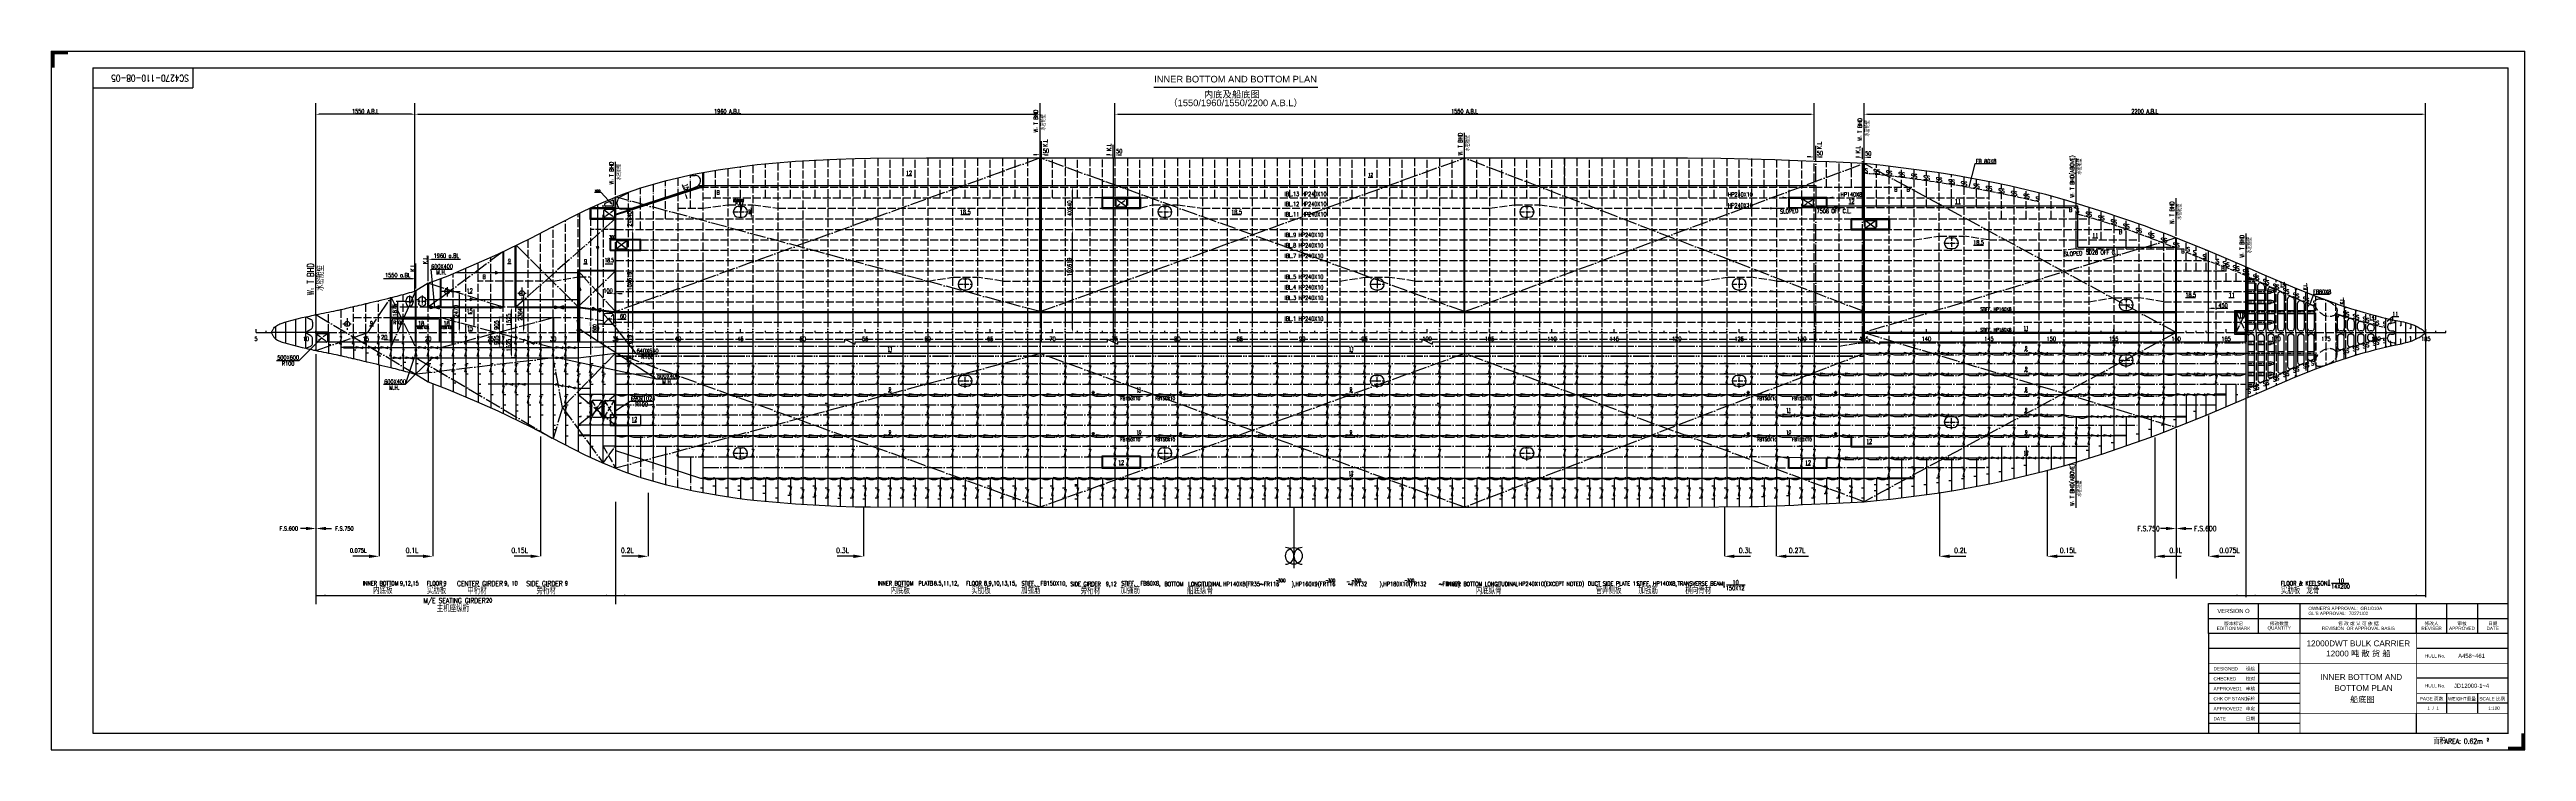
# Model space of a CAD drawing. Extents: x 415092 to 563892, y 399799 to 441999.
import ezdxf
from ezdxf.enums import TextEntityAlignment as Align

# ---------------------------------------------------------------- set-up
doc = ezdxf.new("R2010")
doc.units = 0
doc.header["$LTSCALE"] = 40
doc.header["$MEASUREMENT"] = 0
for name, pattern in [('ACAD_ISO02W100', [15, 12, -3]), ('ACAD_ISO03W100', [30, 12, -18]), ('ACAD_ISO04W100', [30.5, 24, -3, 0.5, -3]), ('ACAD_ISO05W100', [34, 24, -3, 0.5, -3, 0.5, -3]), ('CENTER1', [12.1, 10, -0.8, 0.5, -0.8])]:
    doc.linetypes.add(name, pattern=pattern)
doc.layers.get('0').update_dxf_attribs({"linetype": 'CONTINUOUS'})
doc.layers.get('DEFPOINTS').update_dxf_attribs({"linetype": 'CONTINUOUS'})
for name, color, linetype in [('01CONTINUOUS', 2, 'CONTINUOUS'), ('11TEXTE', 4, 'CONTINUOUS'), ('12TEXTC', 6, 'CONTINUOUS'), ('13DIMENSION', 9, 'CONTINUOUS'), ('BT_CHI', 7, 'CONTINUOUS'), ('BT_ENG', 7, 'CONTINUOUS'), ('C-CEN', 4, 'ACAD_ISO04W100'), ('C-CON', 4, 'CONTINUOUS'), ('C-DAS', 4, 'ACAD_ISO02W100'), ('C-PH', 4, 'ACAD_ISO05W100'), ('CON-SIGN', 5, 'CONTINUOUS'), ('CONTAINER', 1, 'CENTER1'), ('FRAME', 7, 'CONTINUOUS'), ('TEXT', 9, 'CONTINUOUS'), ('Y-CON', 2, 'CONTINUOUS'), ('Y-DAS', 2, 'ACAD_ISO02W100'), ('Y-H', 2, 'ACAD_ISO03W100'), ('Y-PH', 2, 'ACAD_ISO05W100')]:
    doc.layers.add(name, color=color, linetype=linetype)
doc.styles.add('CHINESE', font='romand.shx', dxfattribs={"width": 0.8, "height": 800, "bigfont": 'hzdx.shx'})
doc.styles.add('DM100', font='romans.shx', dxfattribs={"width": 0.8, "height": 250})
doc.styles.add('ENGNISH', font='romans.shx', dxfattribs={"width": 0.8, "height": 750})
doc.styles.add('ROMANS', font='romans.shx', dxfattribs={"width": 0.75, "height": 250, "bigfont": 'hzdx.shx'})
doc.styles.add('SWISS721LIGHTBT', font='swissl.ttf')
doc.dimstyles.new('DM-100', dxfattribs={"dimscale": 0, "dimtxt": 250, "dimasz": 200, "dimexe": 30, "dimexo": 30, "dimgap": 50, "dimtad": 1, "dimdec": 0, "dimzin": 0, "dimdsep": 46, "dimtxsty": 'ROMANS', "dimcen": 0, "dimclrd": 1, "dimclre": 1, "dimclrt": 1, "dimadec": 0, "dimazin": 0, "dimtfac": 1, "dimtdec": 0, "dimtmove": 0, "dimatfit": 3, "dimfxl": 1, "dimtolj": 1, "dimtzin": 0, "dimarcsym": 0})
doc.dimstyles.new('DM-50', dxfattribs={"dimscale": 50, "dimtxt": 1, "dimasz": 2.5, "dimexe": 1, "dimexo": 1, "dimgap": 1, "dimtad": 1, "dimdec": 0, "dimdsep": 46, "dimtxsty": 'ROMANS', "dimblk1": 'CLOSEDBLANK', "dimblk2": 'CLOSEDBLANK', "dimcen": 0, "dimclrd": 1, "dimclre": 1, "dimclrt": 1, "dimadec": 0, "dimazin": 0, "dimtfac": 1, "dimtdec": 0, "dimtmove": 0, "dimatfit": 3, "dimldrblk": 'CLOSEDBLANK', "dimfxl": 1, "dimtolj": 1, "dimarcsym": 0})

# ---------------------------------------------------------------- blocks, each defined once
blk = doc.blocks.new('*D15')
at = {"color": 1, "linetype": 'ByBlock', "transparency": 16777216}
blk.add_line((524296, 442500), (557628, 442500), dxfattribs=at)
for points in [[(524296, 442534), (524296, 442467), (524096, 442500)], [(557628, 442534), (557628, 442467), (557828, 442500)]]:
    blk.add_solid(points, dxfattribs=at)
at = {"layer": 'DEFPOINTS', "color": 0, "linetype": 'ByBlock', "transparency": 16777216}
for p in [(524096, 442500), (557828, 442500), (557828, 442500)]:
    blk.add_point(p, dxfattribs=at)
at = {"color": 1, "linetype": 'ByBlock', "transparency": 16777216, "insert": (540962, 442675), "char_height": 250, "attachment_point": 5, "style": 'ROMANS'}
blk.add_mtext('\\A1;2200 A.B.L', dxfattribs=at)
blk = doc.blocks.new('*D16')
at = {"color": 1, "linetype": 'ByBlock', "transparency": 16777216}
for p, q in [((437046, 442470), (437046, 442470)), ((437246, 442500), (474387, 442500))]:
    blk.add_line(p, q, dxfattribs=at)
for points in [[(437246, 442533), (437246, 442467), (437046, 442500)], [(474387, 442533), (474387, 442467), (474587, 442500)]]:
    blk.add_solid(points, dxfattribs=at)
at = {"layer": 'DEFPOINTS', "color": 0, "linetype": 'ByBlock', "transparency": 16777216}
for p in [(437046, 442500), (474587, 442500), (474587, 442500)]:
    blk.add_point(p, dxfattribs=at)
at = {"color": 1, "linetype": 'ByBlock', "transparency": 16777216, "insert": (455817, 442675), "char_height": 250, "attachment_point": 5, "style": 'ROMANS'}
blk.add_mtext('\\A1;1960 A.B.L', dxfattribs=at)
blk = doc.blocks.new('*D17')
at = {"color": 1, "linetype": 'ByBlock', "transparency": 16777216}
blk.add_line((436842, 442499), (431292, 442499), dxfattribs=at)
for points in [[(431292, 442533), (431292, 442466), (431092, 442499)], [(436842, 442533), (436842, 442466), (437042, 442499)]]:
    blk.add_solid(points, dxfattribs=at)
at = {"layer": 'DEFPOINTS', "color": 0, "linetype": 'ByBlock', "transparency": 16777216}
for p in [(431092, 442499), (431092, 442499), (437042, 442499)]:
    blk.add_point(p, dxfattribs=at)
at = {"color": 1, "linetype": 'ByBlock', "transparency": 16777216, "insert": (434067, 442674), "char_height": 250, "attachment_point": 5, "style": 'ROMANS'}
blk.add_mtext('\\A1;1550 A.B.L', dxfattribs=at)
blk = doc.blocks.new('*D18')
at = {"color": 1, "linetype": 'ByBlock', "transparency": 16777216}
for p, q in [((479296, 442500), (520896, 442500)), ((521096, 442470), (521096, 442470))]:
    blk.add_line(p, q, dxfattribs=at)
for points in [[(479296, 442533), (479296, 442467), (479096, 442500)], [(520896, 442533), (520896, 442467), (521096, 442500)]]:
    blk.add_solid(points, dxfattribs=at)
at = {"layer": 'DEFPOINTS', "color": 0, "linetype": 'ByBlock', "transparency": 16777216}
for p in [(479096, 442500), (521096, 442500), (521096, 442500)]:
    blk.add_point(p, dxfattribs=at)
at = {"color": 1, "linetype": 'ByBlock', "transparency": 16777216, "insert": (500096, 442675), "char_height": 250, "attachment_point": 5, "style": 'ROMANS'}
blk.add_mtext('\\A1;1550 A.B.L', dxfattribs=at)
blk = doc.blocks.new('*D19')
at = {"color": 1, "linetype": 'ByBlock', "transparency": 16777216}
blk.add_line((476540, 429577), (476540, 435367), dxfattribs=at)
for points in [[(476507, 435367), (476573, 435367), (476540, 435567)], [(476507, 429577), (476573, 429577), (476540, 429377)]]:
    blk.add_solid(points, dxfattribs=at)
at = {"layer": 'DEFPOINTS', "color": 0, "linetype": 'ByBlock', "transparency": 16777216}
for p in [(476540, 435567), (476540, 435567), (476540, 429377)]:
    blk.add_point(p, dxfattribs=at)
at = {"color": 1, "linetype": 'ByBlock', "transparency": 16777216, "insert": (476365, 433315), "char_height": 250, "attachment_point": 5, "rotation": 90, "style": 'ROMANS'}
blk.add_mtext('\\A1;10X619', dxfattribs=at)
blk = doc.blocks.new('*D20')
at = {"color": 1, "linetype": 'ByBlock', "transparency": 16777216}
for p, q in [((476539, 435763), (476539, 437923)), ((476569, 438123), (476569, 438123)), ((476569, 435563), (476569, 435563))]:
    blk.add_line(p, q, dxfattribs=at)
for points in [[(476506, 437923), (476573, 437923), (476539, 438123)], [(476506, 435763), (476573, 435763), (476539, 435563)]]:
    blk.add_solid(points, dxfattribs=at)
at = {"layer": 'DEFPOINTS', "color": 0, "linetype": 'ByBlock', "transparency": 16777216}
for p in [(476539, 438123), (476539, 438123), (476539, 435563)]:
    blk.add_point(p, dxfattribs=at)
at = {"color": 1, "linetype": 'ByBlock', "transparency": 16777216, "insert": (476364, 436843), "char_height": 250, "attachment_point": 5, "rotation": 90, "style": 'ROMANS'}
blk.add_mtext('\\A1;4X640', dxfattribs=at)
blk = doc.blocks.new('*D77')
at = {"color": 1, "linetype": 'ByBlock', "transparency": 16777216}
for p, q in [((453171, 438070), (453109, 438260)), ((453262, 437889), (453204, 437870)), ((453283, 437826), (453225, 437807)), ((453253, 437816), (453233, 437880)), ((453253, 437816), (453233, 437880)), ((453315, 437626), (453377, 437436))]:
    blk.add_line(p, q, dxfattribs=at)
for points in [[(453203, 438080), (453139, 438060), (453233, 437880)], [(453347, 437637), (453284, 437616), (453253, 437816)]]:
    blk.add_solid(points, dxfattribs=at)
at = {"layer": 'DEFPOINTS', "color": 0, "linetype": 'ByBlock', "transparency": 16777216}
for p in [(453233, 437880), (453291, 437899), (453312, 437835)]:
    blk.add_point(p, dxfattribs=at)
at = {"color": 1, "linetype": 'ByBlock', "transparency": 16777216, "insert": (453340, 438140), "char_height": 250, "attachment_point": 5, "rotation": 288.00509, "style": 'ROMANS'}
blk.add_mtext('\\A1;15', dxfattribs=at)
blk = doc.blocks.new('*D150')
at = {"color": 1, "linetype": 'ByBlock', "transparency": 16777216}
for p, q in [((450105, 428754), (450105, 428954)), ((450105, 428554), (450105, 428135)), ((450105, 428554), (450105, 428135)), ((449556, 428135), (450135, 428135)), ((450105, 427935), (450105, 427735))]:
    blk.add_line(p, q, dxfattribs=at)
for points in [[(450072, 428754), (450138, 428754), (450105, 428554)], [(450072, 427935), (450138, 427935), (450105, 428135)]]:
    blk.add_solid(points, dxfattribs=at)
at = {"layer": 'DEFPOINTS', "color": 0, "linetype": 'ByBlock', "transparency": 16777216}
for p in [(450105, 428554), (449526, 428135), (450105, 428135)]:
    blk.add_point(p, dxfattribs=at)
at = {"color": 1, "linetype": 'ByBlock', "transparency": 16777216, "insert": (449906, 427662), "char_height": 250, "attachment_point": 5, "rotation": 90, "style": 'ROMANS'}
blk.add_mtext('\\A1;419', dxfattribs=at)
blk = doc.blocks.new('_CLOSEDBLANK')
at = {"color": 0, "linetype": 'ByBlock'}
for p, q in [((-1, 0.2), (0, 0)), ((-1, 0.2), (-1, -0.2)), ((0, 0), (-1, -0.2))]:
    blk.add_line(p, q, dxfattribs=at)
blk = doc.blocks.new('*D148')
at = {"color": 1, "linetype": 'ByBlock', "transparency": 16777216}
for p, q in [((443066, 429373), (442816, 429373)), ((442846, 428048), (442846, 429173)), ((443066, 427848), (442816, 427848))]:
    blk.add_line(p, q, dxfattribs=at)
for points in [[(442813, 429173), (442879, 429173), (442846, 429373)], [(442813, 428048), (442879, 428048), (442846, 427848)]]:
    blk.add_solid(points, dxfattribs=at)
at = {"layer": 'DEFPOINTS', "color": 0, "linetype": 'ByBlock', "transparency": 16777216}
for p in [(442846, 429373), (443096, 429373), (443096, 427848)]:
    blk.add_point(p, dxfattribs=at)
at = {"color": 1, "linetype": 'ByBlock', "transparency": 16777216, "insert": (442671, 428610), "char_height": 250, "attachment_point": 5, "rotation": 90, "style": 'ROMANS'}
blk.add_mtext('\\A1;1525', dxfattribs=at)
blk = doc.blocks.new('*D151')
at = {"color": 1, "linetype": 'ByBlock', "transparency": 16777216}
for p, q in [((443066, 430898), (442816, 430898)), ((442846, 429573), (442846, 430698)), ((443066, 429373), (442816, 429373))]:
    blk.add_line(p, q, dxfattribs=at)
for points in [[(442813, 430698), (442879, 430698), (442846, 430898)], [(442813, 429573), (442879, 429573), (442846, 429373)]]:
    blk.add_solid(points, dxfattribs=at)
at = {"layer": 'DEFPOINTS', "color": 0, "linetype": 'ByBlock', "transparency": 16777216}
for p in [(442846, 430898), (443096, 430898), (443096, 429373)]:
    blk.add_point(p, dxfattribs=at)
at = {"color": 1, "linetype": 'ByBlock', "transparency": 16777216, "insert": (442671, 430135), "char_height": 250, "attachment_point": 5, "rotation": 90, "style": 'ROMANS'}
blk.add_mtext('\\A1;1525', dxfattribs=at)
blk = doc.blocks.new('A$C3EAB5CEE')
for p, q in [((50, 250), (50, 450)), ((450, 450), (450, 250))]:
    blk.add_line(p, q)
for centre, start, end in [((250, 450), 0, 180), ((250, 250), 180, 0)]:
    blk.add_arc(centre, 200, start, end)
at = {"layer": 'C-CEN', "ltscale": 0.3}
blk.add_line((0, 350), (500, 350), dxfattribs=at)
at = {"layer": 'C-CEN', "ltscale": 0.5}
blk.add_line((250, 700), (250, 0), dxfattribs=at)
blk = doc.blocks.new('*D153')
at = {"color": 1, "linetype": 'ByBlock', "transparency": 16777216}
for p, q in [((435396, 428928), (435196, 428928)), ((435596, 428928), (435671, 428928)), ((435596, 428928), (435671, 428928)), ((435671, 428903), (435671, 428898)), ((435871, 428928), (436071, 428928))]:
    blk.add_line(p, q, dxfattribs=at)
for points in [[(435396, 428961), (435396, 428895), (435596, 428928)], [(435871, 428961), (435871, 428895), (435671, 428928)]]:
    blk.add_solid(points, dxfattribs=at)
at = {"layer": 'DEFPOINTS', "color": 0, "linetype": 'ByBlock', "transparency": 16777216}
for p in [(435596, 428928), (435671, 428933), (435671, 428928)]:
    blk.add_point(p, dxfattribs=at)
at = {"color": 1, "linetype": 'ByBlock', "transparency": 16777216, "insert": (435203, 429100), "char_height": 250, "attachment_point": 5, "style": 'ROMANS'}
blk.add_mtext('\\A1;20', dxfattribs=at)
blk = doc.blocks.new('*D147')
at = {"color": 1, "linetype": 'ByBlock', "transparency": 16777216}
for p, q in [((442115, 429173), (442115, 428668)), ((442383, 428468), (442085, 428468))]:
    blk.add_line(p, q, dxfattribs=at)
for points in [[(442082, 429173), (442148, 429173), (442115, 429373)], [(442082, 428668), (442148, 428668), (442115, 428468)]]:
    blk.add_solid(points, dxfattribs=at)
at = {"layer": 'DEFPOINTS', "color": 0, "linetype": 'ByBlock', "transparency": 16777216}
for p in [(442115, 429373), (442115, 428468), (442413, 428468)]:
    blk.add_point(p, dxfattribs=at)
at = {"color": 1, "linetype": 'ByBlock', "transparency": 16777216, "insert": (441940, 428920), "char_height": 250, "attachment_point": 5, "rotation": 90, "style": 'ROMANS'}
blk.add_mtext('\\A1;905', dxfattribs=at)
blk = doc.blocks.new('*D154')
at = {"color": 1, "linetype": 'ByBlock', "transparency": 16777216}
for p, q in [((442383, 430278), (442085, 430278)), ((442115, 429573), (442115, 430078)), ((442383, 429373), (442085, 429373))]:
    blk.add_line(p, q, dxfattribs=at)
for points in [[(442082, 430078), (442148, 430078), (442115, 430278)], [(442082, 429573), (442148, 429573), (442115, 429373)]]:
    blk.add_solid(points, dxfattribs=at)
at = {"layer": 'DEFPOINTS', "color": 0, "linetype": 'ByBlock', "transparency": 16777216}
for p in [(442115, 430278), (442413, 430278), (442413, 429373)]:
    blk.add_point(p, dxfattribs=at)
at = {"color": 1, "linetype": 'ByBlock', "transparency": 16777216, "insert": (441940, 429825), "char_height": 250, "attachment_point": 5, "rotation": 90, "style": 'ROMANS'}
blk.add_mtext('\\A1;905', dxfattribs=at)
blk = doc.blocks.new('*D152')
at = {"color": 1, "linetype": 'ByBlock', "transparency": 16777216}
for p, q in [((439707, 431643), (439707, 429573)), ((439676, 429373), (439737, 429373))]:
    blk.add_line(p, q, dxfattribs=at)
for points in [[(439674, 431643), (439741, 431643), (439707, 431843)], [(439674, 429573), (439741, 429573), (439707, 429373)]]:
    blk.add_solid(points, dxfattribs=at)
at = {"layer": 'DEFPOINTS', "color": 0, "linetype": 'ByBlock', "transparency": 16777216}
for p in [(439707, 431843), (439646, 429373), (439707, 429373)]:
    blk.add_point(p, dxfattribs=at)
at = {"color": 1, "linetype": 'ByBlock', "transparency": 16777216, "insert": (439510, 430664), "char_height": 250, "attachment_point": 5, "rotation": 90, "style": 'ROMANS'}
blk.add_mtext('\\A1;2470', dxfattribs=at)
blk = doc.blocks.new('*D149')
at = {"color": 1, "linetype": 'ByBlock', "transparency": 16777216}
for p, q in [((449556, 428554), (450135, 428554)), ((450105, 429173), (450105, 428754))]:
    blk.add_line(p, q, dxfattribs=at)
for points in [[(450072, 429173), (450138, 429173), (450105, 429373)], [(450072, 428754), (450138, 428754), (450105, 428554)]]:
    blk.add_solid(points, dxfattribs=at)
at = {"layer": 'DEFPOINTS', "color": 0, "linetype": 'ByBlock', "transparency": 16777216}
for p in [(449526, 428554), (450105, 429373), (450105, 428554)]:
    blk.add_point(p, dxfattribs=at)
at = {"color": 1, "linetype": 'ByBlock', "transparency": 16777216, "insert": (449930, 428963), "char_height": 250, "attachment_point": 5, "rotation": 90, "style": 'ROMANS'}
blk.add_mtext('\\A1;819', dxfattribs=at)
blk = doc.blocks.new('*D156')
at = {"color": 1, "linetype": 'ByBlock', "transparency": 16777216}
for p, q in [((448796, 431716), (448596, 431716)), ((448996, 431716), (449096, 431716)), ((448996, 431716), (449096, 431716)), ((448996, 431686), (448996, 431686)), ((449096, 431686), (449096, 431686)), ((449296, 431716), (449496, 431716))]:
    blk.add_line(p, q, dxfattribs=at)
for points in [[(448796, 431750), (448796, 431683), (448996, 431716)], [(449296, 431750), (449296, 431683), (449096, 431716)]]:
    blk.add_solid(points, dxfattribs=at)
at = {"layer": 'DEFPOINTS', "color": 0, "linetype": 'ByBlock', "transparency": 16777216}
for p in [(448996, 431716), (449096, 431716), (449096, 431716)]:
    blk.add_point(p, dxfattribs=at)
at = {"color": 1, "linetype": 'ByBlock', "transparency": 16777216, "insert": (448645, 431891), "char_height": 250, "attachment_point": 5, "style": 'ROMANS'}
blk.add_mtext('\\A1;100', dxfattribs=at)
blk = doc.blocks.new('*D155')
at = {"color": 1, "linetype": 'ByBlock', "transparency": 16777216}
for p, q in [((448871, 430182), (448746, 430182)), ((448996, 430208), (448996, 430132)), ((448996, 430182), (449096, 430182)), ((449096, 430208), (449096, 430132)), ((449221, 430182), (449741, 430182))]:
    blk.add_line(p, q, dxfattribs=at)
for points in [[(448871, 430203), (448871, 430161), (448996, 430182)], [(449221, 430203), (449221, 430161), (449096, 430182)]]:
    blk.add_solid(points, dxfattribs=at)
at = {"layer": 'DEFPOINTS', "color": 0, "linetype": 'ByBlock', "transparency": 16777216}
for p in [(448996, 430258), (449096, 430258), (449096, 430182)]:
    blk.add_point(p, dxfattribs=at)
at = {"color": 1, "linetype": 'ByBlock', "transparency": 16777216, "insert": (449544, 430357), "char_height": 250, "attachment_point": 5, "style": 'ROMANS'}
blk.add_mtext('\\A1;60', dxfattribs=at)
blk = doc.blocks.new('TITLE3')
for p, q in [((-12500, 5100), (-18000, 5100)), ((0, 5100), (-5500, 5100)), ((-18000, 3600), (-12500, 3600)), ((-18000, 3000), (-12500, 3000)), ((-15000, 4200), (-15000, 0)), ((0, 3300), (-5500, 3300)), ((-18000, 2400), (-12500, 2400)), ((-18000, 1800), (-12500, 1800)), ((0, 1800), (-5500, 1800)), ((-18000, 1200), (-12500, 1200)), ((-18000, 600), (-12500, 600)), ((-5500, 0), (-5500, 1200))]:
    blk.add_line(p, q)
at = {"const_width": 80}
blk.add_lwpolyline([(-18000, 0), (0, 0), (0, 6000), (-18000, 6000)], close=True, dxfattribs=at)
at = {"const_width": 40}
for points in [[(-12500, 6000), (-12500, 0)], [(-5500, 6000), (-5500, 0)], [(-18000, 4200), (0, 4200)], [(-5500, 2400), (0, 2400)], [(-12500, 1200), (0, 1200)]]:
    blk.add_lwpolyline(points, dxfattribs=at)
blk = doc.blocks.new('*D227')
at = {"color": 1, "linetype": 'ByBlock', "transparency": 16777216}
for p, q in [((570740, 431232), (570740, 431161)), ((570865, 431211), (571065, 431211)), ((571190, 431232), (571190, 431161)), ((571190, 431211), (571897, 431211))]:
    blk.add_line(p, q, dxfattribs=at)
for points in [[(570865, 431232), (570865, 431190), (570740, 431211)], [(571065, 431232), (571065, 431190), (571190, 431211)]]:
    blk.add_solid(points, dxfattribs=at)
at = {"layer": 'DEFPOINTS', "color": 0, "linetype": 'ByBlock', "transparency": 16777216}
for p in [(570740, 431282), (571190, 431282), (571190, 431211)]:
    blk.add_point(p, dxfattribs=at)
at = {"color": 1, "linetype": 'ByBlock', "transparency": 16777216, "insert": (571606, 431386), "char_height": 250, "attachment_point": 5, "style": 'ROMANS'}
blk.add_mtext('\\A1;450', dxfattribs=at)

msp = doc.modelspace()

# ---------------------------------------------------------------- linework, layer by layer
at = {"color": 2}
for p, q in [((417692.4, 440899.4), (562792.4, 440899.4)), ((417692.4, 440899.4), (417692.4, 400899.4)), ((562792.4, 400899.4), (562792.4, 440899.4)), ((417692.4, 400899.4), (562792.4, 400899.4))]:
    msp.add_line(p, q, dxfattribs=at)
for p, q in [((431096.4, 426300.8), (431096.4, 438765.1)), ((437046.4, 427482.2), (437046.4, 438765.1)), ((474596.4, 435481.7), (474596.4, 438765.1)), ((479096.4, 435472.3), (479096.4, 438765.1)), ((521093.4, 435360.5), (521096.4, 438765.1)), ((524096.4, 435134.8), (524096.4, 438765.1)), ((524096.4, 435303.8), (524096.4, 438765.1)), ((557828.4, 424981.8), (557828.4, 438765.1)), ((474686.8, 435463.2), (474686.8, 436487.2)), ((478996.4, 435463.3), (478996.4, 436276.1)), ((500096.4, 435477.8), (500096.4, 436991.8)), ((449095.7, 433259.9), (449096, 435246)), ((449095.7, 433259.9), (449096, 435246)), ((454321.4, 434594.1), (454321.4, 433757.1)), ((454371.4, 434603.1), (454371.4, 433707.1)), ((474581.4, 426266.8), (474581.4, 435481.8)), ((474611.4, 426266.8), (474611.4, 435481.7)), ((474686.8, 424431.8), (474686.8, 435510.6)), ((478996.4, 435463.3), (478996.4, 424412.5)), ((500071.4, 426266.8), (500071.4, 435477.8)), ((500121.4, 426266.8), (500121.4, 435477.8)), ((524071.4, 431836.8), (524071.4, 435150.1)), ((524121.4, 431836.8), (524121.4, 435145.3)), ((530759.7, 435134), (530401.3, 433718.1)), ((532039, 435134), (530759.7, 435134)), ((536846.4, 432842.2), (536846.4, 435471.9)), ((449071.6, 430577.8), (449071.7, 433122.5)), ((449089, 432098.3), (454192.5, 433757.1)), ((449104.4, 432050.8), (454200.4, 433707.1)), ((449121.6, 430577.8), (449121.7, 433143.1)), ((454192.5, 433757.1), (454321.4, 433757.1)), ((454200.4, 433707.1), (454371.4, 433707.1)), ((478321.4, 432426.8), (478321.4, 433116.8)), ((478321.4, 433116.8), (480621.4, 433116.8)), ((478371.4, 432476.8), (478371.4, 433066.8)), ((478371.4, 433066.8), (480571.4, 433066.8)), ((480571.4, 433066.8), (480571.4, 432476.8)), ((480621.4, 433116.8), (480621.4, 432426.8)), ((494318.3, 434318.3), (494583.1, 434318.3)), ((519571.4, 433116.8), (521871.4, 433116.8)), ((519571.4, 432450.9), (519571.4, 433116.8)), ((519621.4, 433066.8), (521821.4, 433066.8)), ((519621.4, 432502.6), (519621.4, 433066.8)), ((521821.4, 433066.8), (521821.4, 432526.8)), ((521871.4, 433116.8), (521871.4, 432476.8)), ((542846.4, 430788.4), (542846.4, 433062.8)), ((542846.4, 432520.3), (542846.4, 433062.8)), ((447571.4, 431786.8), (447571.4, 432472.9)), ((449071.6, 431786.7), (447571.4, 431786.8)), ((449071.7, 432476.8), (447596.4, 432476.8)), ((449071.7, 432426.8), (447596.4, 432426.8)), ((447621.4, 431836.8), (447621.4, 432495.9)), ((449071.6, 431836.7), (447621.4, 431836.8)), ((448446.4, 432626.8), (448446.4, 432723.7)), ((448477.4, 432769.9), (448902.7, 432944.8)), ((448921.7, 432576.8), (448496.4, 432576.8)), ((448971.7, 432626.8), (448971.7, 432898.6)), ((456745.4, 432847.9), (456162, 432847.9)), ((456745.4, 432847.9), (456596.4, 432237.8)), ((480621.4, 432426.8), (478321.4, 432426.8)), ((480571.4, 432476.8), (478371.4, 432476.8)), ((519571.4, 432450.9), (520346.8, 432476.8)), ((519621.4, 432502.6), (520346, 432526.8)), ((521821.4, 432526.8), (520346, 432526.8)), ((521871.4, 432476.8), (520346.8, 432476.8)), ((522265.9, 432501.8), (522489, 432501.8)), ((522337, 432577.2), (522299.6, 432501.8)), ((522310.3, 432577.2), (522495.9, 432577.2)), ((522380.2, 432577.2), (522342.9, 432501.8)), ((522426.8, 432577.2), (522389.4, 432501.8)), ((522474.7, 432577.2), (522437.3, 432501.8)), ((523321.4, 431146.8), (523321.4, 431836.8)), ((523321.4, 431836.8), (525621.4, 431836.8)), ((523371.4, 431196.8), (523371.4, 431786.8)), ((523371.4, 431786.8), (525571.4, 431786.8)), ((525571.4, 431786.8), (525571.4, 431196.8)), ((525621.4, 431836.8), (525621.4, 431146.8)), ((443071.4, 426481.8), (443071.4, 430203.8)), ((443121.4, 426531.8), (443121.4, 430228)), ((450621.4, 430577.8), (448771.6, 430577.8)), ((448771.6, 429908.8), (448771.6, 430577.8)), ((450571.4, 430527.8), (448821.6, 430527.8)), ((448821.6, 429958.8), (448821.6, 430527.8)), ((450571.4, 429958.8), (450571.4, 430527.8)), ((450621.4, 429908.8), (450621.4, 430577.8)), ((525621.4, 431146.8), (523321.4, 431146.8)), ((525571.4, 431196.8), (523371.4, 431196.8)), ((524071.4, 424431.8), (524071.4, 431146.8)), ((524121.4, 424431.8), (524121.4, 431146.8)), ((538178.5, 430097.2), (538141.2, 430021.8)), ((538151.9, 430097.2), (538337.5, 430097.2)), ((538221.8, 430097.2), (538184.5, 430021.8)), ((538268.4, 430097.2), (538231, 430021.8)), ((538316.3, 430097.2), (538278.9, 430021.8)), ((542821.4, 424431.8), (542821.4, 430687)), ((542871.4, 424431.8), (542871.4, 430666.8)), ((547044.5, 428977), (547044.4, 430937.9)), ((438026.9, 428786.6), (439278, 428786.6)), ((442321.4, 429841.6), (442321.4, 426531.8)), ((442371.4, 429865.8), (442371.4, 426481.8)), ((448771.6, 429908.8), (450621.4, 429908.8)), ((448821.6, 429958.8), (450571.4, 429958.8)), ((449071.4, 426241.8), (449071.6, 429908.8)), ((449121.4, 426241.8), (449121.6, 429908.8)), ((538107.5, 430021.8), (538330.6, 430021.8)), ((544796.4, 424431.8), (544796.4, 429887.6)), ((547021.3, 428936.9), (547021.4, 424981.8)), ((547071.4, 428915.5), (547071.4, 424981.8)), ((547146.4, 428883.5), (547146.4, 421080)), ((431095.4, 426060.5), (431095.7, 428201)), ((435571.4, 424431.8), (435571.4, 427078.1)), ((435621.4, 424431.8), (435621.4, 427090.2)), ((437071.4, 424431.8), (437071.4, 427481)), ((437121.4, 424431.8), (437121.4, 427503.3)), ((437821.4, 426481.8), (437821.4, 427928.3)), ((437871.4, 426531.8), (437871.4, 427953.2)), ((438571.4, 426531.8), (438571.4, 428224.3)), ((438621.4, 426531.8), (438621.4, 428243.7)), ((439221.4, 427451.8), (439759.7, 427451.8)), ((547116.7, 428176.8), (547516.7, 428176.8)), ((547116.7, 427976.8), (547516.7, 427976.8)), ((547146.4, 427558.4), (547546.4, 427558.4)), ((547146.4, 427358.4), (547546.4, 427358.4)), ((547358.4, 428229), (547458.4, 428183.6)), ((547546.4, 428047), (547546.4, 425231.8)), ((547746.4, 425231.8), (547746.4, 427825.1)), ((547746.4, 427558.4), (548146.4, 427558.4)), ((547746.4, 427358.4), (548146.4, 427358.4)), ((547958.9, 427961.4), (547986, 427949)), ((547986, 427949), (548059.1, 427915.4)), ((548146.4, 427779.1), (548146.4, 425231.8)), ((548346.4, 427558.4), (548508.1, 427558.4)), ((548346.4, 425231.8), (548346.4, 427547.5)), ((548346.4, 427358.4), (548508.1, 427358.4)), ((548716.4, 427497), (548508.1, 427558.4)), ((548716.4, 427419.9), (548508.1, 427358.4)), ((548558.4, 427684.1), (548659.1, 427639.2)), ((548716.4, 427458.4), (548716.4, 427497)), ((548716.4, 427458.4), (548716.4, 427419.9)), ((548746.4, 427502.9), (548746.4, 425231.8)), ((548946.4, 425231.8), (548946.4, 427275.1)), ((549117.3, 427724.2), (549340.1, 427724.2)), ((549158.4, 427411.6), (549195.1, 427395)), ((549195.1, 427395), (549257.9, 427366.8)), ((549346.4, 427229.9), (549346.4, 425231.8)), ((549756.8, 427144.1), (549856.8, 427100.2)), ((550746.4, 424981.8), (550746.4, 427364.9)), ((551091.7, 427279.5), (550886.3, 426696)), ((552063.6, 427276.6), (551091.7, 427279.5)), ((430546.4, 425902.6), (430546.4, 425938.2)), ((430546.4, 425902.6), (430796.4, 425768.2)), ((430896.4, 425616.9), (430896.4, 425349.3)), ((435621.4, 425911.8), (437946.4, 425911.8)), ((435621.4, 425861.8), (437946.4, 425861.8)), ((437821.4, 426481.8), (442371.4, 426481.8)), ((437871.4, 426531.8), (442321.4, 426531.8)), ((437946.4, 425911.8), (437946.4, 425861.8)), ((438571.4, 424431.8), (438571.4, 425886.8)), ((438621.4, 424431.8), (438621.4, 425886.8)), ((439321.4, 424431.8), (439321.4, 425886.8)), ((439371.4, 424431.8), (439371.4, 425886.8)), ((443071.4, 426481.8), (446846.4, 426481.8)), ((443121.4, 426531.8), (446846.4, 426531.8)), ((444571.4, 426481.8), (444621.4, 426481.8)), ((445321.4, 425886.8), (445321.4, 424431.8)), ((445371.4, 425886.8), (445371.4, 424431.8)), ((446821.4, 424431.8), (446821.4, 426481.8)), ((446846.4, 426531.8), (448996.4, 426244.8)), ((446846.4, 426481.8), (448996.4, 426194.8)), ((446871.4, 424431.8), (446871.4, 426478.4)), ((448356.4, 425972.8), (448356.4, 425632.8)), ((448846.4, 426122.8), (448506.4, 426122.8)), ((448996.4, 426244.8), (477596.4, 426244.8)), ((448996.4, 426194.8), (477596.4, 426194.8)), ((448996.4, 425632.8), (448996.4, 425972.8)), ((477596.4, 426244.8), (521096.4, 426244.8)), ((477596.4, 426194.8), (521096.4, 426194.8)), ((521096.4, 426244.8), (542821.4, 426244.8)), ((521096.4, 426194.8), (542821.4, 426194.8)), ((546346.4, 426319.7), (546346.4, 424881.8)), ((546346.4, 426319.7), (547546.4, 426319.7)), ((546423.4, 426244.9), (546423.4, 424956.8)), ((546423.4, 426244.9), (547021.3, 426244.9)), ((546469.4, 426194.9), (546469.4, 425006.8)), ((546469.4, 426194.9), (547021.3, 426194.9)), ((547146.4, 426938.1), (547546.4, 426938.1)), ((547146.4, 426738.1), (547546.4, 426738.1)), ((547146.4, 426119.7), (547546.4, 426119.7)), ((547146.4, 425700.1), (547546.4, 425700.1)), ((547746.4, 426938.1), (548146.4, 426938.1)), ((547746.4, 426738.1), (548146.4, 426738.1)), ((547746.4, 426319.7), (548146.4, 426319.7)), ((547746.4, 426119.7), (548146.4, 426119.7)), ((547746.4, 425700.1), (548146.4, 425700.1)), ((548346.4, 426938.1), (548508.1, 426938.1)), ((548346.4, 426738.1), (548508.1, 426738.1)), ((548346.4, 426319.7), (548746.4, 426319.7)), ((548346.4, 426119.7), (548746.4, 426119.7)), ((548346.4, 425700.1), (548508.1, 425700.1)), ((548716.4, 426876.6), (548508.1, 426938.1)), ((548716.4, 426799.5), (548508.1, 426738.1)), ((548716.4, 425638.6), (548508.1, 425700.1)), ((548716.4, 426838.1), (548716.4, 426876.6)), ((548716.4, 426838.1), (548716.4, 426799.5)), ((548716.4, 425600.1), (548716.4, 425638.6)), ((548716.4, 425600.1), (548716.4, 425561.5)), ((548946.4, 426319.7), (549346.4, 426319.7)), ((548946.4, 426119.7), (549346.4, 426119.7)), ((549546.4, 425231.8), (549546.4, 427006.8)), ((549546.4, 426319.7), (549946.4, 426319.7)), ((549546.4, 426119.7), (549946.4, 426119.7)), ((549946.4, 426962.9), (549946.4, 425231.8)), ((550146.4, 425231.8), (550146.4, 426748.5)), ((550146.4, 426319.7), (550546.4, 426319.7)), ((550146.4, 426119.7), (550546.4, 426119.7)), ((550355, 426886.6), (550413.8, 426861.7)), ((550413.8, 426861.7), (550453.3, 426845.5)), ((550546.4, 426706.7), (550546.4, 425231.8)), ((550746.4, 426319.7), (551146.4, 426319.7)), ((550746.4, 426319.7), (550908.1, 426319.7)), ((550746.4, 426119.7), (551146.4, 426119.7)), ((550746.4, 426119.7), (550908.1, 426119.7)), ((550951.2, 426643.7), (551051.2, 426604.5)), ((551146.4, 426464.8), (551146.4, 425231.8)), ((552546.4, 425231.8), (552546.4, 425863.7)), ((552740.4, 426007.1), (552842.5, 425975.9)), ((552946.4, 426555.5), (552946.4, 424981.8)), ((553147.4, 425214.5), (553147.4, 425680.4)), ((553340, 425824.2), (553440.3, 425792.6)), ((553546.4, 425649.2), (553546.4, 425231.8)), ((553938.6, 425649.9), (554037.6, 425621.7)), ((554483.2, 425757.8), (554640.7, 425757.8)), ((555746.4, 425619.4), (555746.4, 425619.4)), ((556021.4, 425721.3), (556021.4, 425686.7)), ((427496.4, 424981.8), (427496.4, 425181.8)), ((427496.4, 424981.8), (428427.3, 424981.8)), ((428096.4, 424981.8), (428096.4, 425081.8)), ((428696.4, 424981.8), (428696.4, 425081.8)), ((429296.4, 424981.8), (429296.4, 425081.8)), ((429896.4, 424981.8), (429896.4, 425081.8)), ((430496.4, 424981.8), (430496.4, 425181.8)), ((430796.4, 425176.1), (430546.4, 425031.8)), ((430546.4, 425031.8), (430546.4, 424981.8)), ((430546.4, 424931.8), (430546.4, 424981.8)), ((430796.4, 424787.4), (430546.4, 424931.8)), ((430546.4, 424064.5), (430796.4, 424173.4)), ((430896.4, 424346.6), (430896.4, 424614.2)), ((431096.4, 424981.8), (431096.4, 425081.8)), ((431096.4, 425031.8), (431096.4, 425031.8)), ((431871.4, 425006.8), (431096.4, 425006.8)), ((431858.9, 424956.8), (431096.4, 424956.8)), ((431821.4, 424956.8), (431821.4, 424431.8)), ((431846.4, 424981.8), (431846.4, 425081.8)), ((431871.4, 425006.8), (431871.4, 424431.8)), ((432536.4, 424304.3), (432656.4, 424754.3)), ((432536.4, 424754.3), (432656.4, 424754.3)), ((432536.4, 424304.3), (432656.4, 424304.3)), ((432596.4, 424981.8), (432596.4, 425081.8)), ((433286.4, 424304.3), (433406.4, 424754.3)), ((433286.4, 424754.3), (433406.4, 424754.3)), ((433286.4, 424304.3), (433406.4, 424304.3)), ((433346.4, 424981.8), (433346.4, 425081.8)), ((434036.4, 424304.3), (434156.4, 424754.3)), ((434036.4, 424754.3), (434156.4, 424754.3)), ((434036.4, 424304.3), (434156.4, 424304.3)), ((434096.4, 424981.8), (434096.4, 425181.8)), ((434786.4, 424304.3), (434906.4, 424754.3)), ((434786.4, 424754.3), (434906.4, 424754.3)), ((434786.4, 424304.3), (434906.4, 424304.3)), ((434846.4, 424981.8), (434846.4, 425081.8)), ((435596.4, 424981.8), (435596.4, 425081.8)), ((436286.4, 424304.3), (436406.4, 424754.3)), ((436286.4, 424754.3), (436406.4, 424754.3)), ((436286.4, 424304.3), (436406.4, 424304.3)), ((436346.4, 424981.8), (436346.4, 425081.8)), ((437096.4, 424981.8), (437096.4, 425081.8)), ((437786.4, 424754.3), (437906.4, 424754.3)), ((437786.4, 424304.3), (437906.4, 424754.3)), ((437786.4, 424304.3), (437906.4, 424754.3)), ((437786.4, 424754.3), (437906.4, 424754.3)), ((437786.4, 424304.3), (437906.4, 424304.3)), ((437786.4, 424304.3), (437906.4, 424304.3)), ((437846.4, 424981.8), (437846.4, 425181.8)), ((438596.4, 424981.8), (438596.4, 425081.8)), ((439286.4, 424754.3), (439406.4, 424754.3)), ((439286.4, 424304.3), (439406.4, 424754.3)), ((439286.4, 424304.3), (439406.4, 424304.3)), ((439346.4, 424981.8), (439346.4, 425081.8)), ((440036.4, 424304.3), (440156.4, 424754.3)), ((440036.4, 424754.3), (440156.4, 424754.3)), ((440036.4, 424304.3), (440156.4, 424304.3)), ((440096.4, 424981.8), (440096.4, 425081.8)), ((440786.4, 424304.3), (440906.4, 424754.3)), ((440786.4, 424754.3), (440906.4, 424754.3)), ((440786.4, 424304.3), (440906.4, 424304.3)), ((440846.4, 424981.8), (440846.4, 425081.8)), ((441536.4, 424304.3), (441656.4, 424754.3)), ((441536.4, 424754.3), (441656.4, 424754.3)), ((441536.4, 424304.3), (441656.4, 424304.3)), ((441596.4, 424981.8), (441596.4, 425181.8)), ((442286.4, 424304.3), (442406.4, 424754.3)), ((442286.4, 424754.3), (442406.4, 424754.3)), ((442286.4, 424304.3), (442406.4, 424304.3)), ((442346.4, 424981.8), (442346.4, 425081.8)), ((443036.4, 424304.3), (443156.4, 424754.3)), ((443036.4, 424754.3), (443156.4, 424754.3)), ((443036.4, 424304.3), (443156.4, 424304.3)), ((443096.4, 424981.8), (443096.4, 425081.8)), ((443786.4, 424304.3), (443906.4, 424754.3)), ((443786.4, 424754.3), (443906.4, 424754.3)), ((443786.4, 424304.3), (443906.4, 424304.3)), ((443846.4, 424981.8), (443846.4, 425081.8)), ((444536.4, 424304.3), (444656.4, 424754.3)), ((444536.4, 424754.3), (444656.4, 424754.3)), ((444536.4, 424304.3), (444656.4, 424304.3)), ((444596.4, 424981.8), (444596.4, 425081.8)), ((445346.4, 424981.8), (445346.4, 425181.8)), ((446036.4, 424754.3), (446156.4, 424754.3)), ((446036.4, 424304.3), (446156.4, 424754.3)), ((446036.4, 424304.3), (446156.4, 424304.3)), ((446096.4, 424981.8), (446096.4, 425081.8)), ((446846.4, 424981.8), (446846.4, 425081.8)), ((447596.4, 424981.8), (447596.4, 425081.8)), ((448346.4, 424981.8), (448346.4, 425081.8)), ((448506.4, 425482.8), (448846.4, 425482.8)), ((449096.4, 424981.8), (449096.4, 425181.8)), ((449846.4, 424981.8), (449846.4, 425081.8)), ((450596.4, 424981.8), (450596.4, 425081.8)), ((451346.4, 424981.8), (451346.4, 425081.8)), ((452096.4, 424981.8), (452096.4, 425081.8)), ((452846.4, 424981.8), (452846.4, 425181.8)), ((453596.4, 424981.8), (453596.4, 425081.8)), ((454346.4, 424981.8), (454346.4, 425081.8)), ((455096.4, 424981.8), (455096.4, 425081.8)), ((455846.4, 424981.8), (455846.4, 425081.8)), ((456596.4, 424981.8), (456596.4, 425181.8)), ((457346.4, 424981.8), (457346.4, 425081.8)), ((458096.4, 424981.8), (458096.4, 425081.8)), ((458846.4, 424981.8), (458846.4, 425081.8)), ((459596.4, 424981.8), (459596.4, 425081.8)), ((460346.4, 424981.8), (460346.4, 425181.8)), ((461096.4, 424981.8), (461096.4, 425081.8)), ((461846.4, 424981.8), (461846.4, 425081.8)), ((462596.4, 424981.8), (462596.4, 425081.8)), ((463346.4, 424981.8), (463346.4, 425081.8)), ((464096.4, 424981.8), (464096.4, 425181.8)), ((464846.4, 424981.8), (464846.4, 425081.8)), ((465596.4, 424981.8), (465596.4, 425081.8)), ((466346.4, 424981.8), (466346.4, 425081.8)), ((467096.4, 424981.8), (467096.4, 425081.8)), ((467846.4, 424981.8), (467846.4, 425181.8)), ((468596.4, 424981.8), (468596.4, 425081.8)), ((469346.4, 424981.8), (469346.4, 425081.8)), ((470096.4, 424981.8), (470096.4, 425081.8)), ((470846.4, 424981.8), (470846.4, 425081.8)), ((471596.4, 424981.8), (471596.4, 425181.8)), ((472346.4, 424981.8), (472346.4, 425081.8)), ((473096.4, 424981.8), (473096.4, 425081.8)), ((473846.4, 424981.8), (473846.4, 425081.8)), ((474596.4, 424981.8), (474596.4, 425081.8)), ((475346.4, 424981.8), (475346.4, 425181.8)), ((476096.4, 424981.8), (476096.4, 425081.8)), ((476846.4, 424981.8), (476846.4, 425081.8)), ((477596.4, 424981.8), (477596.4, 425081.8)), ((478346.4, 424981.8), (478346.4, 425081.8)), ((479096.4, 424981.8), (479096.4, 425181.8)), ((479846.4, 424981.8), (479846.4, 425081.8)), ((480596.4, 424981.8), (480596.4, 425081.8)), ((481346.4, 424981.8), (481346.4, 425081.8)), ((482096.4, 424981.8), (482096.4, 425081.8)), ((482846.4, 424981.8), (482846.4, 425181.8)), ((483596.4, 424981.8), (483596.4, 425081.8)), ((484346.4, 424981.8), (484346.4, 425081.8)), ((485096.4, 424981.8), (485096.4, 425081.8)), ((485846.4, 424981.8), (485846.4, 425081.8)), ((486596.4, 424981.8), (486596.4, 425181.8)), ((487346.4, 424981.8), (487346.4, 425081.8)), ((488096.4, 424981.8), (488096.4, 425081.8)), ((488846.4, 424981.8), (488846.4, 425081.8)), ((489596.4, 424981.8), (489596.4, 425081.8)), ((490346.4, 424981.8), (490346.4, 425181.8)), ((491096.4, 424981.8), (491096.4, 425081.8)), ((491846.4, 424981.8), (491846.4, 425081.8)), ((492596.4, 424981.8), (492596.4, 425081.8)), ((493346.4, 424981.8), (493346.4, 425081.8)), ((494096.4, 424981.8), (494096.4, 425181.8)), ((494846.4, 424981.8), (494846.4, 425081.8)), ((495596.4, 424981.8), (495596.4, 425081.8)), ((496346.4, 424981.8), (496346.4, 425081.8)), ((497096.4, 424981.8), (497096.4, 425081.8)), ((497846.4, 424981.8), (497846.4, 425181.8)), ((498596.4, 424981.8), (498596.4, 425081.8)), ((499346.4, 424981.8), (499346.4, 425081.8)), ((500096.4, 424981.8), (500096.4, 425081.8)), ((500846.4, 424981.8), (500846.4, 425081.8)), ((501596.4, 424981.8), (501596.4, 425181.8)), ((502346.4, 424981.8), (502346.4, 425081.8)), ((503096.4, 424981.8), (503096.4, 425081.8)), ((503846.4, 424981.8), (503846.4, 425081.8)), ((504596.4, 424981.8), (504596.4, 425081.8)), ((505346.4, 424981.8), (505346.4, 425181.8)), ((506096.4, 424981.8), (506096.4, 425081.8)), ((506846.4, 424981.8), (506846.4, 425081.8)), ((507596.4, 424981.8), (507596.4, 425081.8)), ((508346.4, 424981.8), (508346.4, 425081.8)), ((509096.4, 424981.8), (509096.4, 425181.8)), ((509846.4, 424981.8), (509846.4, 425081.8)), ((510596.4, 424981.8), (510596.4, 425081.8)), ((511346.4, 424981.8), (511346.4, 425081.8)), ((512096.4, 424981.8), (512096.4, 425081.8)), ((512846.4, 424981.8), (512846.4, 425181.8)), ((513596.4, 424981.8), (513596.4, 425081.8)), ((514346.4, 424981.8), (514346.4, 425081.8)), ((515096.4, 424981.8), (515096.4, 425081.8)), ((515846.4, 424981.8), (515846.4, 425081.8)), ((516596.4, 424981.8), (516596.4, 425181.8)), ((517346.4, 424981.8), (517346.4, 425081.8)), ((518096.4, 424981.8), (518096.4, 425081.8)), ((518846.4, 424981.8), (518846.4, 425081.8)), ((519596.4, 424981.8), (519596.4, 425081.8)), ((520346.4, 424981.8), (520346.4, 425181.8)), ((521096.4, 424981.8), (521096.4, 425081.8)), ((521846.4, 424981.8), (521846.4, 425081.8)), ((522596.4, 424981.8), (522596.4, 425081.8)), ((523346.4, 424981.8), (523346.4, 425081.8)), ((524096.4, 424981.8), (524096.4, 425181.8)), ((524121.4, 425006.8), (542821.4, 425006.8)), ((524121.4, 424956.8), (542821.4, 424956.8)), ((524846.4, 424981.8), (524846.4, 425081.8)), ((525596.4, 424981.8), (525596.4, 425081.8)), ((526346.4, 424981.8), (526346.4, 425081.8)), ((527096.4, 424981.8), (527096.4, 425081.8)), ((527846.4, 424981.8), (527846.4, 425181.8)), ((528596.4, 424981.8), (528596.4, 425081.8)), ((529346.4, 424981.8), (529346.4, 425081.8)), ((530096.4, 424981.8), (530096.4, 425081.8)), ((530846.4, 424981.8), (530846.4, 425081.8)), ((531596.4, 424981.8), (531596.4, 425181.8)), ((532346.4, 424981.8), (532346.4, 425081.8)), ((533096.4, 424981.8), (533096.4, 425081.8)), ((533846.4, 424981.8), (533846.4, 425081.8)), ((534596.4, 424981.8), (534596.4, 425081.8)), ((535346.4, 424981.8), (535346.4, 425181.8)), ((536096.4, 424981.8), (536096.4, 425081.8)), ((536846.4, 424981.8), (536846.4, 425081.8)), ((537596.4, 424981.8), (537596.4, 425081.8)), ((538346.4, 424981.8), (538346.4, 425081.8)), ((539096.4, 424981.8), (539096.4, 425181.8)), ((539846.4, 424981.8), (539846.4, 425081.8)), ((540596.4, 424981.8), (540596.4, 425081.8)), ((541346.4, 424981.8), (541346.4, 425081.8)), ((542096.4, 424981.8), (542096.4, 425081.8)), ((542846.4, 424981.8), (542846.4, 425181.8)), ((542846.4, 424981.8), (542846.4, 425181.8)), ((543446.4, 424981.8), (543446.4, 425081.8)), ((544046.4, 424981.8), (544046.4, 425081.8)), ((544646.4, 424981.8), (544646.4, 425081.8)), ((545246.4, 424981.8), (545246.4, 425081.8)), ((545246.4, 424981.8), (545246.4, 425081.8)), ((545846.4, 424981.8), (545846.4, 425181.8)), ((546346.4, 424881.8), (547146.4, 424881.8)), ((546423.4, 424956.8), (547021.4, 424956.8)), ((546446.4, 424981.8), (546446.4, 425081.8)), ((546446.4, 424981.8), (546446.4, 425081.8)), ((546446.4, 424981.8), (546446.4, 425081.8)), ((546469.4, 425006.8), (547021.4, 425006.8)), ((547021.4, 424431.8), (547021.4, 424981.8)), ((547046.4, 424981.8), (547046.4, 425081.8)), ((547046.4, 424981.8), (547046.4, 425081.8)), ((547071.4, 424431.8), (547071.4, 424981.8)), ((547146.4, 425500.1), (547546.4, 425500.1)), ((547146.4, 424462.1), (547546.4, 424462.1)), ((547146.4, 424262.1), (547546.4, 424262.1)), ((547396.4, 425081.8), (547296.4, 425081.8)), ((547396.4, 424881.8), (547296.4, 424881.8)), ((547546.4, 421916.5), (547546.4, 424731.7)), ((547646.4, 424981.8), (547646.4, 425081.8)), ((547646.4, 424981.8), (547646.4, 425081.8)), ((547746.4, 425500.1), (548146.4, 425500.1)), ((547746.4, 424731.8), (547746.4, 422138.4)), ((547746.4, 424462.1), (548146.4, 424462.1)), ((547746.4, 424262.1), (548146.4, 424262.1)), ((547996.4, 425081.8), (547896.4, 425081.8)), ((547996.4, 424881.8), (547896.4, 424881.8)), ((548146.4, 422184.4), (548146.4, 424731.7)), ((548246.4, 424981.8), (548246.4, 425081.8)), ((548246.4, 424981.8), (548246.4, 425081.8)), ((548346.4, 425500.1), (548508.1, 425500.1)), ((548346.4, 424731.8), (548346.4, 422416)), ((548346.4, 424462.1), (548508.1, 424462.1)), ((548346.4, 424262.1), (548508.1, 424262.1)), ((548596.4, 425081.8), (548496.4, 425081.8)), ((548596.4, 424881.8), (548496.4, 424881.8)), ((548716.4, 425561.5), (548508.1, 425500.1)), ((548716.4, 424400.6), (548508.1, 424462.1)), ((548716.4, 424323.5), (548508.1, 424262.1)), ((548716.4, 424362.1), (548716.4, 424400.6)), ((548716.4, 424362.1), (548716.4, 424323.5)), ((548746.4, 422460.6), (548746.4, 424731.7)), ((548846.4, 424981.8), (548846.4, 425181.8)), ((548846.4, 424981.8), (548846.4, 425181.8)), ((548946.4, 424731.8), (548946.4, 422688.5)), ((549196.4, 425081.8), (549096.4, 425081.8)), ((549196.4, 424881.8), (549096.4, 424881.8)), ((549346.4, 422733.6), (549346.4, 424731.8)), ((549446.4, 424981.8), (549446.4, 425081.8)), ((549446.4, 424981.8), (549446.4, 425081.8)), ((549546.4, 424731.8), (549546.4, 422956)), ((549796.4, 425081.8), (549696.4, 425081.8)), ((549796.4, 424881.8), (549696.4, 424881.8)), ((549946.4, 423000.7), (549946.4, 424731.8)), ((550046.4, 424981.8), (550046.4, 425081.8)), ((550046.4, 424981.8), (550046.4, 425081.8)), ((550146.4, 424731.8), (550146.4, 423214.3)), ((550396.4, 425081.8), (550296.4, 425081.8)), ((550396.4, 424881.8), (550296.4, 424881.8)), ((550546.4, 423256.1), (550546.4, 424731.8)), ((550646.4, 424981.8), (550646.4, 425081.8)), ((550646.4, 424981.8), (550646.4, 425081.8)), ((550746.4, 424981.8), (550746.4, 422598.6)), ((550996.4, 425081.8), (550896.4, 425081.8)), ((550996.4, 424881.8), (550896.4, 424881.8)), ((551146.4, 423519.9), (551146.4, 424731.8)), ((551246.4, 424981.8), (551246.4, 425081.8)), ((551246.4, 424981.8), (551246.4, 425081.8)), ((551846.4, 424981.8), (551846.4, 425181.8)), ((551846.4, 424981.8), (551846.4, 425181.8)), ((552446.4, 424981.8), (552446.4, 425081.8)), ((552446.4, 424981.8), (552446.4, 425081.8)), ((552546.4, 424731.8), (552546.4, 424099.8)), ((552796.4, 425081.8), (552696.4, 425081.8)), ((552796.4, 424881.8), (552696.4, 424881.8)), ((552946.4, 423408), (552946.4, 424981.8)), ((553046.4, 424981.8), (553046.4, 425081.8)), ((553046.4, 424981.8), (553046.4, 425081.8)), ((553147.4, 424749.1), (553147.4, 424283.1)), ((553396.4, 425081.8), (553296.4, 425081.8)), ((553396.4, 424881.8), (553296.4, 424881.8)), ((553340, 424138.6), (553440.3, 424170.2)), ((553546.4, 424314.3), (553546.4, 424731.8)), ((553646.4, 424981.8), (553646.4, 425081.8)), ((553646.4, 424981.8), (553646.4, 425081.8)), ((553747.4, 425214.5), (553747.4, 425505.7)), ((553747.4, 424749.1), (553747.4, 424457.8)), ((553996.4, 425080), (553896.4, 425080)), ((553996.4, 424883.5), (553896.4, 424883.5)), ((553938.6, 424312.9), (554037.6, 424341.1)), ((554146.4, 425477.5), (554146.4, 425231.8)), ((554146.4, 424486.1), (554146.4, 424731.8)), ((554246.4, 424981.8), (554246.4, 425081.8)), ((554246.4, 424981.8), (554246.4, 425081.8)), ((554347.4, 425214.5), (554347.4, 425338.4)), ((554347.4, 424749.1), (554347.4, 424625.1)), ((554434.4, 424981.8), (559046.4, 424981.8)), ((554596.4, 425081.8), (554496.4, 425081.8)), ((554596.4, 424881.8), (554496.4, 424881.8)), ((554535.9, 425483.4), (554634.9, 425457.1)), ((554535.9, 424479.4), (554634.9, 424505.7)), ((554746.4, 425312.1), (554746.4, 425231.8)), ((554746.4, 424651.4), (554746.4, 424731.8)), ((554846.4, 424981.8), (554846.4, 425181.8)), ((554846.4, 424981.8), (554846.4, 425181.8)), ((555446.4, 424981.8), (555446.4, 425081.8)), ((555446.4, 424981.8), (555446.4, 425081.8)), ((555546.4, 425350.6), (555546.4, 425350.6)), ((555546.4, 425350.6), (555546.4, 425281.8)), ((555546.4, 425281.8), (555546.4, 425281.8)), ((555546.4, 424612.9), (555546.4, 424681.8)), ((555546.4, 424681.8), (555546.4, 424681.8)), ((555746.4, 425081.8), (555746.4, 425081.8)), ((555746.4, 425081.8), (555895.2, 425081.8)), ((555746.4, 424881.8), (555895.2, 424881.8)), ((555746.4, 424881.8), (555746.4, 424881.8)), ((555746.4, 424344.1), (555746.4, 424344.1)), ((555895.2, 425081.8), (556016.4, 425011.8)), ((555895.2, 424881.8), (556016.4, 424951.8)), ((556016.4, 425011.8), (556016.4, 424951.8)), ((556016.4, 424951.8), (556016.4, 425011.8)), ((556021.4, 424242.2), (556021.4, 424276.8)), ((556046.4, 424981.8), (556046.4, 425081.8)), ((556046.4, 424981.8), (556046.4, 425081.8)), ((556646.4, 424981.8), (556646.4, 425081.8)), ((557246.4, 424981.8), (557246.4, 425081.8)), ((557828.4, 425000.3), (557828.4, 409082.1)), ((557846.4, 424981.8), (557846.4, 425181.8)), ((558446.4, 424981.8), (558446.4, 425081.8)), ((559046.4, 424981.8), (559046.4, 425081.8)), ((428731.1, 423304.4), (430095.2, 423304.4)), ((430546.4, 424064.5), (430546.4, 424025.3)), ((431096.4, 423689.4), (431096.4, 408660.1)), ((434893, 423038.1), (434893, 411532.8)), ((437001.7, 423483.4), (436460, 421857.3)), ((437036.4, 423966.8), (437156.4, 423566.8)), ((438421.4, 423516.8), (438021.4, 423396.8)), ((445921.4, 423513.3), (445521.4, 423396.8)), ((450325.4, 423710.7), (451623, 423710.7)), ((547146.4, 423843.8), (547546.4, 423843.8)), ((547146.4, 423643.8), (547546.4, 423643.8)), ((547146.4, 423224.1), (547546.4, 423224.1)), ((547146.4, 423024.1), (547546.4, 423024.1)), ((547146.4, 422605.1), (547546.4, 422605.1)), ((547746.4, 423843.8), (548146.4, 423843.8)), ((547746.4, 423643.8), (548146.4, 423643.8)), ((547746.4, 423224.1), (548146.4, 423224.1)), ((547746.4, 423024.1), (548146.4, 423024.1)), ((547746.4, 422605.1), (548146.4, 422605.1)), ((548346.4, 423843.8), (548746.4, 423843.8)), ((548346.4, 423643.8), (548746.4, 423643.8)), ((548346.4, 423224.1), (548508.1, 423224.1)), ((548346.4, 423024.1), (548508.1, 423024.1)), ((548346.4, 422605.1), (548508.1, 422605.1)), ((548716.4, 423162.6), (548508.1, 423224.1)), ((548716.4, 423085.5), (548508.1, 423024.1)), ((548716.4, 422543.6), (548508.1, 422605.1)), ((548716.4, 423124.1), (548716.4, 423162.6)), ((548716.4, 423124.1), (548716.4, 423085.5)), ((548946.4, 423843.8), (549346.4, 423843.8)), ((548946.4, 423643.8), (549346.4, 423643.8)), ((549195.1, 422568.5), (549257.9, 422596.7)), ((549546.4, 423843.8), (549946.4, 423843.8)), ((549546.4, 423643.8), (549946.4, 423643.8)), ((549756.8, 422819.4), (549856.8, 422863.3)), ((550146.4, 423843.8), (550546.4, 423843.8)), ((550146.4, 423643.8), (550546.4, 423643.8)), ((550355, 423076.2), (550413.8, 423101.1)), ((550413.8, 423101.1), (550453.3, 423117.3)), ((550746.4, 423843.8), (550908.1, 423843.8)), ((550746.4, 423843.8), (551146.4, 423843.8)), ((550746.4, 423643.8), (550908.1, 423643.8)), ((550746.4, 423643.8), (551146.4, 423643.8)), ((550951.2, 423319.1), (551051.2, 423358.3)), ((552740.4, 423955.7), (552842.5, 423986.8)), ((436460, 421857.3), (435157.4, 421857.3)), ((438125.5, 421911.9), (438125.5, 411532.8)), ((477796.4, 421267.7), (477721.9, 421396.8)), ((477796.4, 421267.7), (477796.4, 421476.9)), ((477796.4, 421267.7), (477870.9, 421396.8)), ((483046.4, 421267.7), (482971.9, 421396.8)), ((483046.4, 421267.7), (483046.4, 421476.9)), ((483046.4, 421267.7), (483120.9, 421396.8)), ((517146.4, 421267.8), (517071.9, 421396.8)), ((517146.4, 421267.8), (517146.4, 421476.9)), ((517146.4, 421267.8), (517220.9, 421396.8)), ((522396.4, 421267.7), (522321.9, 421396.8)), ((522396.4, 421267.7), (522396.4, 421476.9)), ((522396.4, 421267.7), (522470.9, 421396.8)), ((545246.4, 421295.3), (545831.3, 421295.3)), ((545246.4, 421240.3), (545831.3, 421240.3)), ((547146.4, 422405.1), (547546.4, 422405.1)), ((547146.4, 421986.1), (547546.4, 421986.1)), ((547146.4, 421786.1), (547546.4, 421786.1)), ((547358.4, 421733.8), (547458.4, 421779.2)), ((547746.4, 422405.1), (548146.4, 422405.1)), ((547958.9, 422001.3), (547986, 422013.8)), ((547986, 422013.8), (548059.1, 422047.4)), ((548346.4, 422405.1), (548508.1, 422405.1)), ((548716.4, 422466.5), (548508.1, 422405.1)), ((548558.4, 422278.7), (548659.1, 422323.6)), ((548716.4, 422505.1), (548716.4, 422543.6)), ((548716.4, 422505.1), (548716.4, 422466.5)), ((549158.4, 422551.9), (549195.1, 422568.5)), ((448771.6, 420054.8), (448771.6, 419385.8)), ((448771.6, 420054.8), (450596.4, 420054.8)), ((449972.6, 420853.4), (451336.7, 420853.4)), ((542846.4, 419966.8), (543446.4, 419966.8)), ((542846.4, 419916.8), (543446.4, 419916.8)), ((544798.8, 419988.6), (544798.8, 411532.8)), ((547046.4, 409082.1), (547046.4, 420987.4)), ((444590.6, 418740.1), (444590.6, 411532.8)), ((450596.4, 419385.8), (448771.6, 419385.8)), ((450093.7, 419596.3), (450360.7, 419596.3)), ((477796.4, 418792.1), (477721.9, 418921.2)), ((477796.4, 418792.1), (477796.4, 419001.2)), ((477796.4, 418792.1), (477870.9, 418921.2)), ((483046.4, 418792.1), (482971.9, 418921.2)), ((483046.4, 418792.1), (483046.4, 419001.2)), ((483046.4, 418792.1), (483120.9, 418921.2)), ((517146.4, 418792.1), (517071.9, 418921.2)), ((517146.4, 418792.1), (517146.4, 419001.3)), ((517146.4, 418792.1), (517220.9, 418921.2)), ((522396.4, 418792.1), (522321.9, 418921.2)), ((522396.4, 418792.1), (522396.4, 419001.2)), ((522396.4, 418792.1), (522470.9, 418921.2)), ((523306.4, 418792.1), (523306.4, 418111.8)), ((524284.5, 418293), (524551.6, 418293)), ((539096.4, 418822.1), (539846.4, 418822.1)), ((539096.4, 418792.1), (539846.4, 418792.1)), ((541566.3, 418672.6), (541566.3, 411422.9)), ((542846.4, 419175.1), (542846.4, 412949.8)), ((431096.4, 417582.6), (431096.4, 413053.6)), ((480636.4, 417551.8), (478306.4, 417551.8)), ((478306.4, 417551.8), (478306.4, 416831.8)), ((478306.4, 416831.8), (480636.4, 416831.8)), ((479344.3, 417025.9), (479611.4, 417025.9)), ((480636.4, 417551.8), (480636.4, 416831.8)), ((519556.4, 416831.8), (519556.4, 417482.8)), ((519556.4, 416831.8), (521886.4, 416831.8)), ((520606.1, 417014.9), (520873.2, 417014.9)), ((521886.4, 416831.8), (521886.4, 417461.8)), ((523306.4, 418111.8), (525596.4, 418111.8)), ((535101.3, 416659.4), (535101.3, 411532.8)), ((536098.4, 417476.8), (536846.4, 417476.8)), ((536098.4, 417446.8), (536846.4, 417446.8)), ((536846.4, 414456.1), (536846.4, 417108.4)), ((451055.6, 415354.6), (451055.6, 411532.8)), ((521786.4, 415704.4), (521906.4, 415704.4)), ((521786.4, 415334.4), (521906.4, 415704.4)), ((521786.4, 415334.4), (521906.4, 415334.4)), ((523286.4, 415701.8), (523406.4, 415701.8)), ((523287.3, 415400.2), (523406.4, 415701.8)), ((523287.3, 415400.2), (523407.3, 415400.2)), ((525596.4, 416246.8), (527096.4, 416246.8)), ((525596.4, 416216.8), (527096.4, 416216.8)), ((528636.2, 415382.3), (528636.2, 411532.8)), ((449096.4, 414803.2), (449096.4, 408660.1)), ((463985.7, 414506.2), (463985.7, 411532.8)), ((489845.9, 414481.8), (489845.9, 410821.4)), ((515706.1, 414481.8), (515706.1, 411532.8)), ((518825.4, 414568.2), (518825.4, 411532.8)), ((542846.4, 412949.8), (542846.4, 410207.2)), ((516962.1, 409794.6), (515825.3, 409794.6)), ((553229.6, 409898), (552185.3, 409898)), ((431096.4, 409182.1), (557828.4, 409182.1)), ((544792.4, 408699.4), (562792.4, 408699.4)), ((544792.4, 406899.4), (544792.4, 408699.4)), ((544792.4, 407799.4), (562792.4, 407799.4)), ((547792.4, 406899.4), (547792.4, 408699.4)), ((550292.4, 406899.4), (550292.4, 408699.4)), ((557292.4, 406899.4), (557292.4, 408699.4)), ((559092.4, 408699.4), (559092.4, 406899.4)), ((560942.4, 408699.4), (560942.4, 406899.4)), ((562792.4, 406899.4), (562792.4, 408699.4)), ((559092.4, 403299.4), (559092.4, 402099.4)), ((560942.4, 403299.4), (560942.4, 402099.4))]:
    msp.add_line(p, q)
at = {"color": 1, "linetype": 'ByBlock'}
for p, q in [((474396.4, 435677), (474196.4, 435677)), ((474886.8, 435677), (475086.8, 435677)), ((478796.4, 435658.6), (478596.4, 435658.6)), ((478996.4, 435492.2), (478996.4, 435688.6)), ((479096.4, 435492.2), (479096.4, 435688.6)), ((479296.4, 435658.6), (479496.4, 435658.6)), ((520886.8, 435539.2), (520686.8, 435539.2)), ((521386.8, 435539.2), (521586.8, 435539.2)), ((523796.4, 435520.8), (523596.4, 435520.8)), ((524296.4, 435520.8), (524496.4, 435520.8)), ((449101.7, 432451.8), (450135.1, 432451.8)), ((450105.1, 432251.8), (450105.1, 431371.7)), ((457176.4, 431811.8), (457176.4, 431811.8)), ((457246.4, 432463.8), (457246.4, 432011.8)), ((450105.1, 430971.7), (450105.1, 425181.8)), ((443571.3, 427145.8), (443571.3, 425181.8)), ((436451.4, 426856.9), (435917.5, 426856.9)), ((436017.5, 425181.8), (436017.5, 426856.9)), ((448476.4, 425482.8), (448040.6, 425482.8)), ((448476.4, 424981.8), (448040.6, 424981.8)), ((448070.6, 425282.8), (448070.6, 425181.8)), ((448256.4, 424981.8), (448276.4, 424981.8)), ((449556.2, 424981.8), (450135.1, 424981.8))]:
    msp.add_line(p, q, dxfattribs=at)
at = {"color": 1}
for p, q in [((523996.4, 432601.8), (523996.4, 435169.4)), ((449796.4, 433351.5), (449354.8, 433114.4)), ((449796.4, 433404.5), (449796.4, 433351.5)), ((449833.8, 432384.1), (453646.4, 433623.3)), ((453646.4, 434422), (453646.4, 434466.4)), ((453646.4, 434422), (453886.3, 434430.1)), ((453646.4, 433623.3), (454020.2, 433792.7)), ((454084.3, 433832.1), (477596.4, 433832)), ((454196.4, 434066), (454196.4, 434130.3)), ((466580.1, 434431.5), (466884.8, 434431.5)), ((477596.4, 433832), (521196.4, 433831.8)), ((521196.4, 433831.8), (521196.4, 432601.8)), ((448021.3, 424431.8), (448021.7, 432679.2)), ((449196.7, 432695.1), (449196.7, 432850.1)), ((449757.2, 432374.9), (449474.5, 432395.9)), ((469838.4, 432075.8), (470388.4, 432075.8)), ((486137.5, 432075.8), (486687.5, 432075.8)), ((521196.4, 432601.8), (536946.4, 432601.8)), ((536946.4, 430121.8), (536946.4, 432601.8)), ((536946.4, 430121.8), (542846.4, 430121.8)), ((431821.4, 424431.8), (443593.3, 424431.8)), ((443593.3, 424580.9), (444192.9, 424282.6)), ((443593.3, 424431.8), (443593.3, 424580.9)), ((444192.9, 424431.8), (462864.5, 424431.8)), ((444192.9, 424431.8), (444192.9, 424282.6)), ((462864.5, 424431.8), (462864.5, 424580.9)), ((462864.5, 424580.9), (463464.1, 424282.6)), ((463464.1, 424431.8), (477596.4, 424431.8)), ((463464.1, 424431.8), (463464.1, 424282.6)), ((477596.4, 424431.8), (478657.9, 424431.8)), ((478657.9, 424580.9), (479257.5, 424282.6)), ((478657.9, 424431.8), (478657.9, 424580.9)), ((479257.5, 424431.8), (497551.8, 424431.8)), ((479257.5, 424431.8), (479257.5, 424282.6)), ((479257.5, 424431.8), (480157.9, 424431.8)), ((497551.8, 424431.8), (497551.8, 424580.9)), ((497551.8, 424580.9), (498151.4, 424282.6)), ((498151.4, 424431.8), (521096.4, 424431.8)), ((498151.4, 424431.8), (498151.4, 424282.6)), ((521096.4, 424431.8), (524423.5, 424431.8)), ((524423.5, 424580.9), (525023.1, 424282.6)), ((524423.5, 424580.9), (524423.5, 424431.8)), ((525023.1, 424431.8), (547071.4, 424431.8)), ((525023.1, 424431.8), (525023.1, 424282.6))]:
    msp.add_line(p, q, dxfattribs=at)
at = {"ltscale": 0.5}
for p, q in [((550746.4, 427364.9), (550746.4, 427733.4)), ((552946.4, 426555.5), (552946.4, 426924)), ((555837, 425950.5), (555842.5, 425660.9))]:
    msp.add_line(p, q, dxfattribs=at)
at = {"color": 3, "linetype": 'ByBlock'}
msp.add_line((440579.4, 426367.3), (440579.4, 425414.9), dxfattribs=at)
at = {"ltscale": 0.3}
for p, q in [((555746.4, 425552.4), (555939.7, 425588.4)), ((555746.4, 424411.1), (555939.7, 424375.1))]:
    msp.add_line(p, q, dxfattribs=at)
at = {"color": 0, "linetype": 'ByBlock'}
for p, q in [((434293, 411532.8), (433314.6, 411532.8)), ((437525.5, 411532.8), (436547.1, 411532.8)), ((443990.6, 411532.8), (443012.2, 411532.8)), ((450455.6, 411532.8), (449477.2, 411532.8)), ((463385.7, 411532.8), (462407.3, 411532.8)), ((516306.1, 411532.8), (517284.5, 411532.8)), ((519425.4, 411532.8), (520758.9, 411532.8)), ((529236.2, 411532.8), (530214.6, 411532.8)), ((535701.3, 411532.8), (536679.6, 411532.8)), ((542166.3, 411532.8), (543144.7, 411532.8)), ((545398.8, 411532.8), (546377.2, 411532.8))]:
    msp.add_line(p, q, dxfattribs=at)
for points in [[(433521.4, 424016.8), (433521.4, 424136.8), (433921.4, 424016.8), (433921.4, 424136.8)], [(434271.4, 424016.8), (434271.4, 424136.8), (434671.4, 424016.8), (434671.4, 424136.8)], [(435021.4, 424016.8), (435021.4, 424136.8), (435421.4, 424016.8), (435421.4, 424136.8)], [(437271.4, 424016.8), (437271.4, 424136.8), (437671.4, 424016.8), (437671.4, 424136.8)], [(438021.4, 424016.8), (438021.4, 424136.8), (438421.4, 424016.8), (438421.4, 424136.8)], [(445521.4, 424016.8), (445521.4, 424136.8), (445921.4, 424016.8), (445921.4, 424136.8)], [(446271.4, 424016.8), (446271.4, 424136.8), (446671.4, 424016.8), (446671.4, 424136.8)], [(525536.4, 424236.8), (525656.4, 424236.8), (525536.4, 423836.8), (525656.4, 423836.8)], [(527036.4, 424236.8), (527156.4, 424236.8), (527036.4, 423836.8), (527156.4, 423836.8)], [(528536.4, 424236.8), (528656.4, 424236.8), (528536.4, 423836.8), (528656.4, 423836.8)], [(530036.4, 424236.8), (530156.4, 424236.8), (530036.4, 423836.8), (530156.4, 423836.8)], [(531536.4, 424236.8), (531656.4, 424236.8), (531536.4, 423836.8), (531656.4, 423836.8)], [(533036.4, 424236.8), (533156.4, 424236.8), (533036.4, 423836.8), (533156.4, 423836.8)], [(534536.4, 424236.8), (534656.4, 424236.8), (534536.4, 423836.8), (534656.4, 423836.8)], [(536038.4, 424236.8), (536158.4, 424236.8), (536038.4, 423836.8), (536158.4, 423836.8)], [(537536.4, 424236.8), (537656.4, 424236.8), (537536.4, 423836.8), (537656.4, 423836.8)], [(539036.4, 424236.8), (539156.4, 424236.8), (539036.4, 423836.8), (539156.4, 423836.8)], [(540536.4, 424236.8), (540656.4, 424236.8), (540536.4, 423836.8), (540656.4, 423836.8)], [(542036.4, 424236.8), (542156.4, 424236.8), (542036.4, 423836.8), (542156.4, 423836.8)], [(545186.4, 424274), (545306.4, 424274), (545186.4, 423835.8), (545306.4, 423835.8)], [(434906.4, 423631.7), (434786.4, 423631.7), (434906.4, 424031.7), (434786.4, 424031.7)], [(435656.4, 423566.8), (435536.4, 423566.8), (435656.4, 423966.8), (435536.4, 423966.8)], [(435771.4, 423396.8), (435771.4, 423516.8), (436171.4, 423396.8), (436171.4, 423516.8)], [(436406.4, 423566.8), (436286.4, 423566.8), (436406.4, 423966.8), (436286.4, 423966.8)], [(436521.4, 423396.8), (436521.4, 423516.8), (436921.4, 423396.8), (436921.4, 423516.8)], [(437156.4, 423566.8), (437036.4, 423566.8), (437156.4, 423966.8), (437036.4, 423966.8)], [(437906.4, 423566.8), (437786.4, 423566.8), (437906.4, 423966.8), (437786.4, 423966.8)], [(437906.4, 422667.5), (437786.4, 422667.5), (437906.4, 423067.5), (437786.4, 423067.5)], [(438021.4, 423396.8), (438021.4, 423516.8), (438421.4, 423396.8), (438421.4, 423516.8)], [(438656.4, 423566.8), (438536.4, 423566.8), (438656.4, 423966.8), (438536.4, 423966.8)], [(438656.4, 422615.3), (438536.4, 422615.3), (438656.4, 423015.3), (438536.4, 423015.3)], [(439406.4, 423566.8), (439286.4, 423566.8), (439406.4, 423966.8), (439286.4, 423966.8)], [(439406.4, 422615.3), (439286.4, 422615.3), (439406.4, 423015.3), (439286.4, 423015.3)], [(440156.4, 423566.8), (440036.4, 423566.8), (440156.4, 423966.8), (440036.4, 423966.8)], [(440156.4, 422615.3), (440036.4, 422615.3), (440156.4, 423015.3), (440036.4, 423015.3)], [(440906.4, 423566.8), (440786.4, 423566.8), (440906.4, 423966.8), (440786.4, 423966.8)], [(441656.4, 423566.8), (441536.4, 423566.8), (441656.4, 423966.8), (441536.4, 423966.8)], [(441656.4, 422615.3), (441536.4, 422615.3), (441656.4, 423015.3), (441536.4, 423015.3)], [(442406.4, 423566.8), (442286.4, 423566.8), (442406.4, 423966.8), (442286.4, 423966.8)], [(442406.4, 422615.3), (442286.4, 422615.3), (442406.4, 423015.3), (442286.4, 423015.3)], [(443156.4, 423566.8), (443036.4, 423566.8), (443156.4, 423966.8), (443036.4, 423966.8)], [(443156.4, 422615.3), (443036.4, 422615.3), (443156.4, 423015.3), (443036.4, 423015.3)], [(443906.4, 423566.8), (443786.4, 423566.8), (443906.4, 423966.8), (443786.4, 423966.8)], [(443906.4, 422615.3), (443786.4, 422615.3), (443906.4, 423015.3), (443786.4, 423015.3)], [(444656.4, 423566.8), (444536.4, 423566.8), (444656.4, 423966.8), (444536.4, 423966.8)], [(444656.4, 422615.3), (444536.4, 422615.3), (444656.4, 423015.3), (444536.4, 423015.3)], [(445406.4, 423566.8), (445286.4, 423566.8), (445406.4, 423966.8), (445286.4, 423966.8)], [(445521.4, 423396.8), (445521.4, 423516.8), (445921.4, 423396.8), (445921.4, 423516.8)], [(446156.4, 423566.8), (446036.4, 423566.8), (446156.4, 423966.8), (446036.4, 423966.8)], [(446156.4, 422615.3), (446036.4, 422615.3), (446156.4, 423015.3), (446036.4, 423015.3)], [(446906.4, 422615.3), (446786.4, 422615.3), (446906.4, 423015.3), (446786.4, 423015.3)], [(447656.4, 422576.8), (447536.4, 422576.8), (447656.4, 422976.8), (447536.4, 422976.8)], [(448406.4, 422576.8), (448286.4, 422576.8), (448406.4, 422976.8), (448286.4, 422976.8)], [(449786.4, 422976.8), (449906.4, 422976.8), (449786.4, 422576.8), (449906.4, 422576.8)], [(451286.4, 422976.8), (451406.4, 422976.8), (451286.4, 422576.8), (451406.4, 422576.8)], [(452786.4, 422976.8), (452906.4, 422976.8), (452786.4, 422576.8), (452906.4, 422576.8)], [(454286.4, 422976.8), (454406.4, 422976.8), (454286.4, 422576.8), (454406.4, 422576.8)], [(455786.4, 422976.8), (455906.4, 422976.8), (455786.4, 422576.8), (455906.4, 422576.8)], [(457286.4, 422976.8), (457406.4, 422976.8), (457286.4, 422576.8), (457406.4, 422576.8)], [(458786.4, 422976.8), (458906.4, 422976.8), (458786.4, 422576.8), (458906.4, 422576.8)], [(460286.4, 422976.8), (460406.4, 422976.8), (460286.4, 422576.8), (460406.4, 422576.8)], [(461786.4, 422976.8), (461906.4, 422976.8), (461786.4, 422576.8), (461906.4, 422576.8)], [(463286.4, 422976.8), (463406.4, 422976.8), (463286.4, 422576.8), (463406.4, 422576.8)], [(464786.4, 422976.8), (464906.4, 422976.8), (464786.4, 422576.8), (464906.4, 422576.8)], [(466286.4, 422976.8), (466406.4, 422976.8), (466286.4, 422576.8), (466406.4, 422576.8)], [(467786.4, 422976.8), (467906.4, 422976.8), (467786.4, 422576.8), (467906.4, 422576.8)], [(469286.4, 422976.8), (469406.4, 422976.8), (469286.4, 422576.8), (469406.4, 422576.8)], [(470786.4, 422976.8), (470906.4, 422976.8), (470786.4, 422576.8), (470906.4, 422576.8)], [(472286.4, 422976.8), (472406.4, 422976.8), (472286.4, 422576.8), (472406.4, 422576.8)], [(473786.4, 422976.8), (473906.4, 422976.8), (473786.4, 422576.8), (473906.4, 422576.8)], [(476036.4, 422976.8), (476156.4, 422976.8), (476036.4, 422576.8), (476156.4, 422576.8)], [(477536.4, 422976.8), (477656.4, 422976.8), (477536.4, 422576.8), (477656.4, 422576.8)], [(479036.4, 422976.8), (479156.4, 422976.8), (479036.4, 422576.8), (479156.4, 422576.8)], [(479786.4, 422976.8), (479906.4, 422976.8), (479786.4, 422576.8), (479906.4, 422576.8)], [(481286.4, 422976.8), (481406.4, 422976.8), (481286.4, 422576.8), (481406.4, 422576.8)], [(482786.4, 422976.8), (482906.4, 422976.8), (482786.4, 422576.8), (482906.4, 422576.8)], [(484286.4, 422976.8), (484406.4, 422976.8), (484286.4, 422576.8), (484406.4, 422576.8)], [(485786.4, 422976.8), (485906.4, 422976.8), (485786.4, 422576.8), (485906.4, 422576.8)], [(487286.4, 422976.8), (487406.4, 422976.8), (487286.4, 422576.8), (487406.4, 422576.8)], [(488786.4, 422976.8), (488906.4, 422976.8), (488786.4, 422576.8), (488906.4, 422576.8)], [(490286.4, 422976.8), (490406.4, 422976.8), (490286.4, 422576.8), (490406.4, 422576.8)], [(491786.4, 422976.8), (491906.4, 422976.8), (491786.4, 422576.8), (491906.4, 422576.8)], [(492536.4, 422976.8), (492656.4, 422976.8), (492536.4, 422576.8), (492656.4, 422576.8)], [(494036.4, 422976.8), (494156.4, 422976.8), (494036.4, 422576.8), (494156.4, 422576.8)], [(495536.4, 422976.8), (495656.4, 422976.8), (495536.4, 422576.8), (495656.4, 422576.8)], [(497036.4, 422976.8), (497156.4, 422976.8), (497036.4, 422576.8), (497156.4, 422576.8)], [(498536.4, 422976.8), (498656.4, 422976.8), (498536.4, 422576.8), (498656.4, 422576.8)], [(501536.4, 422976.8), (501656.4, 422976.8), (501536.4, 422576.8), (501656.4, 422576.8)], [(503036.4, 422976.8), (503156.4, 422976.8), (503036.4, 422576.8), (503156.4, 422576.8)], [(504536.4, 422976.8), (504656.4, 422976.8), (504536.4, 422576.8), (504656.4, 422576.8)], [(506036.4, 422976.8), (506156.4, 422976.8), (506036.4, 422576.8), (506156.4, 422576.8)], [(506786.4, 422976.8), (506906.4, 422976.8), (506786.4, 422576.8), (506906.4, 422576.8)], [(508286.4, 422976.8), (508406.4, 422976.8), (508286.4, 422576.8), (508406.4, 422576.8)], [(509786.4, 422976.8), (509906.4, 422976.8), (509786.4, 422576.8), (509906.4, 422576.8)], [(511286.4, 422976.8), (511406.4, 422976.8), (511286.4, 422576.8), (511406.4, 422576.8)], [(512786.4, 422976.8), (512906.4, 422976.8), (512786.4, 422576.8), (512906.4, 422576.8)], [(514286.4, 422976.8), (514406.4, 422976.8), (514286.4, 422576.8), (514406.4, 422576.8)], [(515786.4, 422976.8), (515906.4, 422976.8), (515786.4, 422576.8), (515906.4, 422576.8)], [(517286.4, 422976.8), (517406.4, 422976.8), (517286.4, 422576.8), (517406.4, 422576.8)], [(518786.4, 422976.8), (518906.4, 422976.8), (518786.4, 422576.8), (518906.4, 422576.8)], [(520286.4, 422976.8), (520406.4, 422976.8), (520286.4, 422576.8), (520406.4, 422576.8)], [(521036.4, 422976.8), (521156.4, 422976.8), (521036.4, 422576.8), (521156.4, 422576.8)], [(522536.4, 422976.8), (522656.4, 422976.8), (522536.4, 422576.8), (522656.4, 422576.8)], [(525019.4, 423683.7), (525019.4, 423803.7), (525419.4, 423683.7), (525419.4, 423803.7)], [(525536.4, 423606.8), (525656.4, 423606.8), (525536.4, 423206.8), (525656.4, 423206.8)], [(526519.4, 423683.7), (526519.4, 423803.7), (526919.4, 423683.7), (526919.4, 423803.7)], [(527036.4, 423606.8), (527156.4, 423606.8), (527036.4, 423206.8), (527156.4, 423206.8)], [(528019.4, 423683.7), (528019.4, 423803.7), (528419.4, 423683.7), (528419.4, 423803.7)], [(528536.4, 423606.8), (528656.4, 423606.8), (528536.4, 423206.8), (528656.4, 423206.8)], [(528769.4, 423683.8), (528769.4, 423803.8), (529169.4, 423683.8), (529169.4, 423803.8)], [(530036.4, 423606.8), (530156.4, 423606.8), (530036.4, 423206.8), (530156.4, 423206.8)], [(531019.4, 423683.7), (531019.4, 423803.7), (531419.4, 423683.7), (531419.4, 423803.7)], [(531536.4, 423606.8), (531656.4, 423606.8), (531536.4, 423206.8), (531656.4, 423206.8)], [(532519.4, 423683.7), (532519.4, 423803.7), (532919.4, 423683.7), (532919.4, 423803.7)], [(533036.4, 423606.8), (533156.4, 423606.8), (533036.4, 423206.8), (533156.4, 423206.8)], [(534019.4, 423683.7), (534019.4, 423803.7), (534419.4, 423683.7), (534419.4, 423803.7)], [(534536.4, 423606.8), (534656.4, 423606.8), (534536.4, 423206.8), (534656.4, 423206.8)], [(534727.4, 423683.7), (534727.4, 423803.7), (535127.4, 423683.7), (535127.4, 423803.7)], [(536038.4, 423606.8), (536158.4, 423606.8), (536038.4, 423206.8), (536158.4, 423206.8)], [(537021.4, 423683.7), (537021.4, 423803.7), (537421.4, 423683.7), (537421.4, 423803.7)], [(537536.4, 423606.8), (537656.4, 423606.8), (537536.4, 423206.8), (537656.4, 423206.8)], [(538521.4, 423683.7), (538521.4, 423803.7), (538921.4, 423683.7), (538921.4, 423803.7)], [(539036.4, 423606.8), (539156.4, 423606.8), (539036.4, 423206.8), (539156.4, 423206.8)], [(540021.4, 423683.7), (540021.4, 423803.7), (540421.4, 423683.7), (540421.4, 423803.7)], [(540536.4, 423606.8), (540656.4, 423606.8), (540536.4, 423206.8), (540656.4, 423206.8)], [(540771.4, 423683.7), (540771.4, 423803.7), (541171.4, 423683.7), (541171.4, 423803.7)], [(542036.4, 423606.8), (542156.4, 423606.8), (542036.4, 423206.8), (542156.4, 423206.8)], [(543533.2, 423683.8), (543533.2, 423803.8), (543971.4, 423683.8), (543971.4, 423803.8)], [(544133.2, 423683.8), (544133.2, 423803.8), (544571.4, 423683.8), (544571.4, 423803.8)], [(545186.4, 423654.9), (545306.4, 423654.9), (545186.4, 423216.8), (545306.4, 423216.8)], [(545924.6, 423683.8), (545924.6, 423803.8), (546362.8, 423683.8), (546362.8, 423803.8)], [(442286.4, 421777.3), (442406.4, 421777.3), (442286.4, 421377.3), (442406.4, 421377.3)], [(442521.4, 421826.8), (442521.4, 421946.8), (442921.4, 421826.8), (442921.4, 421946.8)], [(443036.4, 421777.3), (443156.4, 421777.3), (443036.4, 421377.3), (443156.4, 421377.3)], [(443271.4, 421826.8), (443271.4, 421946.8), (443671.4, 421826.8), (443671.4, 421946.8)], [(443786.4, 421158.6), (443906.4, 421158.6), (443786.4, 420758.6), (443906.4, 420758.6)], [(444536.4, 421158.6), (444656.4, 421158.6), (444536.4, 420758.6), (444656.4, 420758.6)], [(445514.8, 421798.8), (445532.2, 421917.5), (445910.6, 421740.8), (445928, 421859.5)], [(446036.4, 421158.6), (446156.4, 421158.6), (446036.4, 420758.6), (446156.4, 420758.6)], [(446264.8, 421668.6), (446282.2, 421787.3), (446660.6, 421610.6), (446678, 421729.4)], [(446906.4, 422001.8), (446786.4, 422001.8), (446906.4, 422401.8), (446786.4, 422401.8)], [(447656.4, 422001.8), (447536.4, 422001.8), (447656.4, 422401.8), (447536.4, 422401.8)], [(447536.4, 421204.7), (447656.4, 421204.7), (447536.4, 420804.7), (447656.4, 420804.7)], [(448406.4, 422001.8), (448286.4, 422001.8), (448406.4, 422401.8), (448286.4, 422401.8)], [(448286.4, 421227.8), (448406.4, 421227.8), (448286.4, 420827.8), (448406.4, 420827.8)], [(449786.4, 422346.8), (449906.4, 422346.8), (449786.4, 421946.8), (449906.4, 421946.8)], [(450246.4, 421207.8), (450246.4, 421327.8), (450946.4, 421207.8), (450946.4, 421327.8)], [(451286.4, 422346.8), (451406.4, 422346.8), (451286.4, 421946.8), (451406.4, 421946.8)], [(451746.4, 421207.8), (451746.4, 421327.8), (452446.4, 421207.8), (452446.4, 421327.8)], [(452786.4, 422346.8), (452906.4, 422346.8), (452786.4, 421946.8), (452906.4, 421946.8)], [(453246.4, 421207.8), (453246.4, 421327.8), (453946.4, 421207.8), (453946.4, 421327.8)], [(454286.4, 422346.8), (454406.4, 422346.8), (454286.4, 421946.8), (454406.4, 421946.8)], [(454746.4, 421207.8), (454746.4, 421327.8), (455446.4, 421207.8), (455446.4, 421327.8)], [(455786.4, 422346.8), (455906.4, 422346.8), (455786.4, 421946.8), (455906.4, 421946.8)], [(456246.4, 421207.8), (456246.4, 421327.8), (456946.4, 421207.8), (456946.4, 421327.8)], [(457286.4, 422346.8), (457406.4, 422346.8), (457286.4, 421946.8), (457406.4, 421946.8)], [(457746.4, 421207.8), (457746.4, 421327.8), (458446.4, 421207.8), (458446.4, 421327.8)], [(458786.4, 422346.8), (458906.4, 422346.8), (458786.4, 421946.8), (458906.4, 421946.8)], [(459246.4, 421207.8), (459246.4, 421327.8), (459946.4, 421207.8), (459946.4, 421327.8)], [(460286.4, 422346.8), (460406.4, 422346.8), (460286.4, 421946.8), (460406.4, 421946.8)], [(460746.4, 421207.8), (460746.4, 421327.8), (461446.4, 421207.8), (461446.4, 421327.8)], [(461786.4, 422346.8), (461906.4, 422346.8), (461786.4, 421946.8), (461906.4, 421946.8)], [(462246.4, 421207.8), (462246.4, 421327.8), (462946.4, 421207.8), (462946.4, 421327.8)], [(463286.4, 422346.8), (463406.4, 422346.8), (463286.4, 421946.8), (463406.4, 421946.8)], [(463746.4, 421207.8), (463746.4, 421327.8), (464446.4, 421207.8), (464446.4, 421327.8)], [(464786.4, 422346.8), (464906.4, 422346.8), (464786.4, 421946.8), (464906.4, 421946.8)], [(465246.4, 421207.8), (465246.4, 421327.8), (465946.4, 421207.8), (465946.4, 421327.8)], [(466286.4, 422346.8), (466406.4, 422346.8), (466286.4, 421946.8), (466406.4, 421946.8)], [(466746.4, 421207.8), (466746.4, 421327.8), (467446.4, 421207.8), (467446.4, 421327.8)], [(467786.4, 422346.8), (467906.4, 422346.8), (467786.4, 421946.8), (467906.4, 421946.8)], [(468246.4, 421207.8), (468246.4, 421327.8), (468946.4, 421207.8), (468946.4, 421327.8)], [(469286.4, 422346.8), (469406.4, 422346.8), (469286.4, 421946.8), (469406.4, 421946.8)], [(469746.4, 421207.8), (469746.4, 421327.8), (470446.4, 421207.8), (470446.4, 421327.8)], [(470786.4, 422346.8), (470906.4, 422346.8), (470786.4, 421946.8), (470906.4, 421946.8)], [(471271.4, 421207.8), (471271.4, 421327.8), (471971.4, 421207.8), (471971.4, 421327.8)], [(472286.4, 422346.8), (472406.4, 422346.8), (472286.4, 421946.8), (472406.4, 421946.8)], [(473786.4, 422346.8), (473906.4, 422346.8), (473786.4, 421946.8), (473906.4, 421946.8)], [(475021.4, 421207.8), (475021.4, 421327.8), (475721.4, 421207.8), (475721.4, 421327.8)], [(476036.4, 422346.8), (476156.4, 422346.8), (476036.4, 421946.8), (476156.4, 421946.8)], [(476531.1, 421207.8), (476531.1, 421327.8), (477231.1, 421207.8), (477231.1, 421327.8)], [(477536.4, 422346.8), (477656.4, 422346.8), (477536.4, 421946.8), (477656.4, 421946.8)], [(478021.4, 421207.8), (478021.4, 421327.8), (478721.4, 421207.8), (478721.4, 421327.8)], [(478021.4, 421207.8), (478021.4, 421327.8), (478721.4, 421207.8), (478721.4, 421327.8)], [(479036.4, 422346.8), (479156.4, 422346.8), (479036.4, 421946.8), (479156.4, 421946.8)], [(479786.4, 422346.8), (479906.4, 422346.8), (479786.4, 421946.8), (479906.4, 421946.8)], [(481286.4, 422346.8), (481406.4, 422346.8), (481286.4, 421946.8), (481406.4, 421946.8)], [(481746.4, 421207.8), (481746.4, 421327.8), (482446.4, 421207.8), (482446.4, 421327.8)], [(482786.4, 422346.8), (482906.4, 422346.8), (482786.4, 421946.8), (482906.4, 421946.8)], [(483246.4, 421207.8), (483246.4, 421327.8), (483946.4, 421207.8), (483946.4, 421327.8)], [(484286.4, 422346.8), (484406.4, 422346.8), (484286.4, 421946.8), (484406.4, 421946.8)], [(484746.4, 421207.8), (484746.4, 421327.8), (485446.4, 421207.8), (485446.4, 421327.8)], [(485786.4, 422346.8), (485906.4, 422346.8), (485786.4, 421946.8), (485906.4, 421946.8)], [(486246.4, 421207.8), (486246.4, 421327.8), (486946.4, 421207.8), (486946.4, 421327.8)], [(487286.4, 422346.8), (487406.4, 422346.8), (487286.4, 421946.8), (487406.4, 421946.8)], [(487746.4, 421207.8), (487746.4, 421327.8), (488446.4, 421207.8), (488446.4, 421327.8)], [(488786.4, 422346.8), (488906.4, 422346.8), (488786.4, 421946.8), (488906.4, 421946.8)], [(489246.4, 421207.8), (489246.4, 421327.8), (489946.4, 421207.8), (489946.4, 421327.8)], [(490286.4, 422346.8), (490406.4, 422346.8), (490286.4, 421946.8), (490406.4, 421946.8)], [(490746.4, 421207.8), (490746.4, 421327.8), (491446.4, 421207.8), (491446.4, 421327.8)], [(491786.4, 422346.8), (491906.4, 422346.8), (491786.4, 421946.8), (491906.4, 421946.8)], [(492536.4, 422346.8), (492656.4, 422346.8), (492536.4, 421946.8), (492656.4, 421946.8)], [(492996.4, 421207.8), (492996.4, 421327.8), (493696.4, 421207.8), (493696.4, 421327.8)], [(494036.4, 422346.8), (494156.4, 422346.8), (494036.4, 421946.8), (494156.4, 421946.8)], [(494496.4, 421207.8), (494496.4, 421327.8), (495196.4, 421207.8), (495196.4, 421327.8)], [(495536.4, 422346.8), (495656.4, 422346.8), (495536.4, 421946.8), (495656.4, 421946.8)], [(495996.4, 421207.8), (495996.4, 421327.8), (496696.4, 421207.8), (496696.4, 421327.8)], [(497036.4, 422346.8), (497156.4, 422346.8), (497036.4, 421946.8), (497156.4, 421946.8)], [(497496.5, 421207.8), (497496.5, 421327.8), (498196.5, 421207.8), (498196.5, 421327.8)], [(498536.4, 422346.8), (498656.4, 422346.8), (498536.4, 421946.8), (498656.4, 421946.8)], [(498996.4, 421207.8), (498996.4, 421327.8), (499696.4, 421207.8), (499696.4, 421327.8)], [(500496.4, 421207.8), (500496.4, 421327.8), (501196.4, 421207.8), (501196.4, 421327.8)], [(501536.4, 422346.8), (501656.4, 422346.8), (501536.4, 421946.8), (501656.4, 421946.8)], [(501996.4, 421207.8), (501996.4, 421327.8), (502696.4, 421207.8), (502696.4, 421327.8)], [(503036.4, 422346.8), (503156.4, 422346.8), (503036.4, 421946.8), (503156.4, 421946.8)], [(503496.4, 421207.8), (503496.4, 421327.8), (504196.4, 421207.8), (504196.4, 421327.8)], [(504536.4, 422346.8), (504656.4, 422346.8), (504536.4, 421946.8), (504656.4, 421946.8)], [(504996.4, 421207.8), (504996.4, 421327.8), (505696.4, 421207.8), (505696.4, 421327.8)], [(506036.4, 422346.8), (506156.4, 422346.8), (506036.4, 421946.8), (506156.4, 421946.8)], [(506786.4, 422346.8), (506906.4, 422346.8), (506786.4, 421946.8), (506906.4, 421946.8)], [(507246.4, 421207.8), (507246.4, 421327.8), (507946.4, 421207.8), (507946.4, 421327.8)], [(508286.4, 422346.8), (508406.4, 422346.8), (508286.4, 421946.8), (508406.4, 421946.8)], [(508746.4, 421207.8), (508746.4, 421327.8), (509446.4, 421207.8), (509446.4, 421327.8)], [(508761.7, 421207.8), (508761.7, 421327.8), (509461.7, 421207.8), (509461.7, 421327.8)], [(509786.4, 422346.8), (509906.4, 422346.8), (509786.4, 421946.8), (509906.4, 421946.8)], [(510246.4, 421207.8), (510246.4, 421327.8), (510946.4, 421207.8), (510946.4, 421327.8)], [(511286.4, 422346.8), (511406.4, 422346.8), (511286.4, 421946.8), (511406.4, 421946.8)], [(511746.4, 421207.8), (511746.4, 421327.8), (512446.4, 421207.8), (512446.4, 421327.8)], [(512786.4, 422346.8), (512906.4, 422346.8), (512786.4, 421946.8), (512906.4, 421946.8)], [(513246.4, 421207.8), (513246.4, 421327.8), (513946.4, 421207.8), (513946.4, 421327.8)], [(514286.4, 422346.8), (514406.4, 422346.8), (514286.4, 421946.8), (514406.4, 421946.8)], [(514746.4, 421207.8), (514746.4, 421327.8), (515446.4, 421207.8), (515446.4, 421327.8)], [(515786.4, 422346.8), (515906.4, 422346.8), (515786.4, 421946.8), (515906.4, 421946.8)], [(516246.4, 421207.8), (516246.4, 421327.8), (516946.4, 421207.8), (516946.4, 421327.8)], [(517286.4, 422346.8), (517406.4, 422346.8), (517286.4, 421946.8), (517406.4, 421946.8)], [(517746.4, 421207.8), (517746.4, 421327.8), (518446.4, 421207.8), (518446.4, 421327.8)], [(518786.4, 422346.8), (518906.4, 422346.8), (518786.4, 421946.8), (518906.4, 421946.8)], [(519246.4, 422445.8), (519246.4, 422565.8), (519946.4, 422445.8), (519946.4, 422565.8)], [(520286.4, 422346.8), (520406.4, 422346.8), (520286.4, 421946.8), (520406.4, 421946.8)], [(521036.4, 422346.8), (521156.4, 422346.8), (521036.4, 421946.8), (521156.4, 421946.8)], [(521496.4, 422445.8), (521496.4, 422565.8), (522196.4, 422445.8), (522196.4, 422565.8)], [(521496.4, 421207.8), (521496.4, 421327.8), (522196.4, 421207.8), (522196.4, 421327.8)], [(522536.4, 422346.8), (522656.4, 422346.8), (522536.4, 421946.8), (522656.4, 421946.8)], [(522996.4, 422445.8), (522996.4, 422565.8), (523696.4, 422445.8), (523696.4, 422565.8)], [(522996.4, 421207.8), (522996.4, 421327.8), (523696.4, 421207.8), (523696.4, 421327.8)], [(525019.4, 422445.7), (525019.4, 422565.7), (525419.4, 422445.7), (525419.4, 422565.7)], [(525536.4, 421716.8), (525656.4, 421716.8), (525536.4, 421316.8), (525656.4, 421316.8)], [(526519.4, 422445.7), (526519.4, 422565.7), (526919.4, 422445.7), (526919.4, 422565.7)], [(526519.4, 421207.7), (526519.4, 421327.7), (526919.4, 421207.7), (526919.4, 421327.7)], [(527036.4, 421716.8), (527156.4, 421716.8), (527036.4, 421316.8), (527156.4, 421316.8)], [(528019.4, 422445.7), (528019.4, 422565.7), (528419.4, 422445.7), (528419.4, 422565.7)], [(528019.4, 421207.7), (528019.4, 421327.7), (528419.4, 421207.7), (528419.4, 421327.7)], [(528536.4, 421716.8), (528656.4, 421716.8), (528536.4, 421316.8), (528656.4, 421316.8)], [(528769.4, 422445.8), (528769.4, 422565.8), (529169.4, 422445.8), (529169.4, 422565.8)], [(528769.4, 421207.8), (528769.4, 421327.8), (529169.4, 421207.8), (529169.4, 421327.8)], [(530036.4, 421716.8), (530156.4, 421716.8), (530036.4, 421316.8), (530156.4, 421316.8)], [(531019.4, 422445.7), (531019.4, 422565.7), (531419.4, 422445.7), (531419.4, 422565.7)], [(531019.4, 421207.7), (531019.4, 421327.7), (531419.4, 421207.7), (531419.4, 421327.7)], [(531536.4, 421716.8), (531656.4, 421716.8), (531536.4, 421316.8), (531656.4, 421316.8)], [(532519.4, 422445.7), (532519.4, 422565.7), (532919.4, 422445.7), (532919.4, 422565.7)], [(532519.4, 421207.7), (532519.4, 421327.7), (532919.4, 421207.7), (532919.4, 421327.7)], [(533036.4, 421716.8), (533156.4, 421716.8), (533036.4, 421316.8), (533156.4, 421316.8)], [(534019.4, 422445.7), (534019.4, 422565.7), (534419.4, 422445.7), (534419.4, 422565.7)], [(534019.4, 421207.7), (534019.4, 421327.7), (534419.4, 421207.7), (534419.4, 421327.7)], [(534536.4, 421716.8), (534656.4, 421716.8), (534536.4, 421316.8), (534656.4, 421316.8)], [(534727.4, 422445.7), (534727.4, 422565.7), (535127.4, 422445.7), (535127.4, 422565.7)], [(534727.4, 421207.7), (534727.4, 421327.7), (535127.4, 421207.7), (535127.4, 421327.7)], [(536038.4, 421716.8), (536158.4, 421716.8), (536038.4, 421316.8), (536158.4, 421316.8)], [(537021.4, 422445.7), (537021.4, 422565.7), (537421.4, 422445.7), (537421.4, 422565.7)], [(537021.4, 421207.7), (537021.4, 421327.7), (537421.4, 421207.7), (537421.4, 421327.7)], [(537536.4, 421716.8), (537656.4, 421716.8), (537536.4, 421316.8), (537656.4, 421316.8)], [(538521.4, 422445.7), (538521.4, 422565.7), (538921.4, 422445.7), (538921.4, 422565.7)], [(538521.4, 421207.7), (538521.4, 421327.7), (538921.4, 421207.7), (538921.4, 421327.7)], [(539036.4, 421716.8), (539156.4, 421716.8), (539036.4, 421316.8), (539156.4, 421316.8)], [(540021.4, 422445.7), (540021.4, 422565.7), (540421.4, 422445.7), (540421.4, 422565.7)], [(540021.4, 421207.7), (540021.4, 421327.7), (540421.4, 421207.7), (540421.4, 421327.7)], [(540536.4, 421716.8), (540656.4, 421716.8), (540536.4, 421316.8), (540656.4, 421316.8)], [(540771.4, 422445.7), (540771.4, 422565.7), (541171.4, 422445.7), (541171.4, 422565.7)], [(540771.4, 421207.7), (540771.4, 421327.7), (541171.4, 421207.7), (541171.4, 421327.7)], [(542036.4, 421716.8), (542156.4, 421716.8), (542036.4, 421316.8), (542156.4, 421316.8)], [(542933.2, 421207.8), (542933.2, 421327.8), (543371.4, 421207.8), (543371.4, 421327.8)], [(543533.2, 422445.8), (543533.2, 422565.8), (543971.4, 422445.8), (543971.4, 422565.8)], [(543533.2, 421207.8), (543533.2, 421327.8), (543971.4, 421207.8), (543971.4, 421327.8)], [(544133.2, 422445.8), (544133.2, 422565.8), (544571.4, 422445.8), (544571.4, 422565.8)], [(544133.2, 421207.8), (544133.2, 421327.8), (544571.4, 421207.8), (544571.4, 421327.8)], [(544733.2, 421207.8), (544733.2, 421327.8), (545171.4, 421207.8), (545171.4, 421327.8)], [(545186.4, 422416.9), (545306.4, 422416.9), (545186.4, 421978.7), (545306.4, 421978.7)], [(545933.2, 422445.8), (545933.2, 422565.8), (546371.4, 422445.8), (546371.4, 422565.8)], [(446036.4, 420539.6), (446156.4, 420539.6), (446036.4, 420139.6), (446156.4, 420139.6)], [(447536.4, 420553.2), (447656.4, 420553.2), (447536.4, 420153.2), (447656.4, 420153.2)], [(447536.4, 419879.4), (447656.4, 419879.4), (447536.4, 419479.4), (447656.4, 419479.4)], [(448286.4, 420539.6), (448406.4, 420539.6), (448286.4, 420139.6), (448406.4, 420139.6)], [(448286.4, 419862.9), (448406.4, 419862.9), (448286.4, 419462.9), (448406.4, 419462.9)], [(449036.4, 419916.8), (449156.4, 419916.8), (449036.4, 419516.8), (449156.4, 419516.8)], [(449786.4, 420546.8), (449906.4, 420546.8), (449786.4, 420146.8), (449906.4, 420146.8)], [(449786.4, 419916.8), (449906.4, 419916.8), (449786.4, 419516.8), (449906.4, 419516.8)], [(451286.4, 420546.8), (451406.4, 420546.8), (451286.4, 420146.8), (451406.4, 420146.8)], [(451286.4, 419916.8), (451406.4, 419916.8), (451286.4, 419516.8), (451406.4, 419516.8)], [(452786.4, 420546.8), (452906.4, 420546.8), (452786.4, 420146.8), (452906.4, 420146.8)], [(452786.4, 419916.8), (452906.4, 419916.8), (452786.4, 419516.8), (452906.4, 419516.8)], [(454286.4, 420546.8), (454406.4, 420546.8), (454286.4, 420146.8), (454406.4, 420146.8)], [(454286.4, 419916.8), (454406.4, 419916.8), (454286.4, 419516.8), (454406.4, 419516.8)], [(455786.4, 420546.8), (455906.4, 420546.8), (455786.4, 420146.8), (455906.4, 420146.8)], [(455786.4, 419916.8), (455906.4, 419916.8), (455786.4, 419516.8), (455906.4, 419516.8)], [(457286.4, 420546.8), (457406.4, 420546.8), (457286.4, 420146.8), (457406.4, 420146.8)], [(457286.4, 419916.8), (457406.4, 419916.8), (457286.4, 419516.8), (457406.4, 419516.8)], [(458786.4, 420546.8), (458906.4, 420546.8), (458786.4, 420146.8), (458906.4, 420146.8)], [(458786.4, 419916.8), (458906.4, 419916.8), (458786.4, 419516.8), (458906.4, 419516.8)], [(460286.4, 420546.8), (460406.4, 420546.8), (460286.4, 420146.8), (460406.4, 420146.8)], [(460286.4, 419916.8), (460406.4, 419916.8), (460286.4, 419516.8), (460406.4, 419516.8)], [(461786.4, 420546.8), (461906.4, 420546.8), (461786.4, 420146.8), (461906.4, 420146.8)], [(461786.4, 419916.8), (461906.4, 419916.8), (461786.4, 419516.8), (461906.4, 419516.8)], [(463286.4, 420546.8), (463406.4, 420546.8), (463286.4, 420146.8), (463406.4, 420146.8)], [(463286.4, 419916.8), (463406.4, 419916.8), (463286.4, 419516.8), (463406.4, 419516.8)], [(464786.4, 420546.8), (464906.4, 420546.8), (464786.4, 420146.8), (464906.4, 420146.8)], [(464786.4, 419916.8), (464906.4, 419916.8), (464786.4, 419516.8), (464906.4, 419516.8)], [(466286.4, 420546.8), (466406.4, 420546.8), (466286.4, 420146.8), (466406.4, 420146.8)], [(466286.4, 419916.8), (466406.4, 419916.8), (466286.4, 419516.8), (466406.4, 419516.8)], [(467786.4, 420546.8), (467906.4, 420546.8), (467786.4, 420146.8), (467906.4, 420146.8)], [(467786.4, 419916.8), (467906.4, 419916.8), (467786.4, 419516.8), (467906.4, 419516.8)], [(469286.4, 420546.8), (469406.4, 420546.8), (469286.4, 420146.8), (469406.4, 420146.8)], [(469286.4, 419916.8), (469406.4, 419916.8), (469286.4, 419516.8), (469406.4, 419516.8)], [(470786.4, 420546.8), (470906.4, 420546.8), (470786.4, 420146.8), (470906.4, 420146.8)], [(470786.4, 419916.8), (470906.4, 419916.8), (470786.4, 419516.8), (470906.4, 419516.8)], [(472286.4, 420546.8), (472406.4, 420546.8), (472286.4, 420146.8), (472406.4, 420146.8)], [(472286.4, 419916.8), (472406.4, 419916.8), (472286.4, 419516.8), (472406.4, 419516.8)], [(473786.4, 420546.8), (473906.4, 420546.8), (473786.4, 420146.8), (473906.4, 420146.8)], [(473786.4, 419916.8), (473906.4, 419916.8), (473786.4, 419516.8), (473906.4, 419516.8)], [(476036.4, 420546.8), (476156.4, 420546.8), (476036.4, 420146.8), (476156.4, 420146.8)], [(476036.4, 419916.8), (476156.4, 419916.8), (476036.4, 419516.8), (476156.4, 419516.8)], [(477536.4, 420546.8), (477656.4, 420546.8), (477536.4, 420146.8), (477656.4, 420146.8)], [(477536.4, 419916.8), (477656.4, 419916.8), (477536.4, 419516.8), (477656.4, 419516.8)], [(479036.4, 420546.8), (479156.4, 420546.8), (479036.4, 420146.8), (479156.4, 420146.8)], [(479036.4, 419916.8), (479156.4, 419916.8), (479036.4, 419516.8), (479156.4, 419516.8)], [(479786.4, 420546.8), (479906.4, 420546.8), (479786.4, 420146.8), (479906.4, 420146.8)], [(479786.4, 419916.8), (479906.4, 419916.8), (479786.4, 419516.8), (479906.4, 419516.8)], [(481286.4, 420546.8), (481406.4, 420546.8), (481286.4, 420146.8), (481406.4, 420146.8)], [(481286.4, 419916.8), (481406.4, 419916.8), (481286.4, 419516.8), (481406.4, 419516.8)], [(482786.4, 420546.8), (482906.4, 420546.8), (482786.4, 420146.8), (482906.4, 420146.8)], [(482786.4, 419916.8), (482906.4, 419916.8), (482786.4, 419516.8), (482906.4, 419516.8)], [(484286.4, 420546.8), (484406.4, 420546.8), (484286.4, 420146.8), (484406.4, 420146.8)], [(484286.4, 419916.8), (484406.4, 419916.8), (484286.4, 419516.8), (484406.4, 419516.8)], [(485786.4, 420546.8), (485906.4, 420546.8), (485786.4, 420146.8), (485906.4, 420146.8)], [(485786.4, 419916.8), (485906.4, 419916.8), (485786.4, 419516.8), (485906.4, 419516.8)], [(487286.4, 420546.8), (487406.4, 420546.8), (487286.4, 420146.8), (487406.4, 420146.8)], [(487286.4, 419916.8), (487406.4, 419916.8), (487286.4, 419516.8), (487406.4, 419516.8)], [(488786.4, 420546.8), (488906.4, 420546.8), (488786.4, 420146.8), (488906.4, 420146.8)], [(488786.4, 419916.8), (488906.4, 419916.8), (488786.4, 419516.8), (488906.4, 419516.8)], [(490286.4, 420546.8), (490406.4, 420546.8), (490286.4, 420146.8), (490406.4, 420146.8)], [(490286.4, 419916.8), (490406.4, 419916.8), (490286.4, 419516.8), (490406.4, 419516.8)], [(491786.4, 420546.8), (491906.4, 420546.8), (491786.4, 420146.8), (491906.4, 420146.8)], [(491786.4, 419916.8), (491906.4, 419916.8), (491786.4, 419516.8), (491906.4, 419516.8)], [(492536.4, 420546.8), (492656.4, 420546.8), (492536.4, 420146.8), (492656.4, 420146.8)], [(492536.4, 419916.8), (492656.4, 419916.8), (492536.4, 419516.8), (492656.4, 419516.8)], [(494036.4, 420546.8), (494156.4, 420546.8), (494036.4, 420146.8), (494156.4, 420146.8)], [(494036.4, 419916.8), (494156.4, 419916.8), (494036.4, 419516.8), (494156.4, 419516.8)], [(495536.4, 420546.8), (495656.4, 420546.8), (495536.4, 420146.8), (495656.4, 420146.8)], [(495536.4, 419916.8), (495656.4, 419916.8), (495536.4, 419516.8), (495656.4, 419516.8)], [(497036.4, 420546.8), (497156.4, 420546.8), (497036.4, 420146.8), (497156.4, 420146.8)], [(497036.4, 419916.8), (497156.4, 419916.8), (497036.4, 419516.8), (497156.4, 419516.8)], [(498536.4, 420546.8), (498656.4, 420546.8), (498536.4, 420146.8), (498656.4, 420146.8)], [(498536.4, 419916.8), (498656.4, 419916.8), (498536.4, 419516.8), (498656.4, 419516.8)], [(501536.4, 420546.8), (501656.4, 420546.8), (501536.4, 420146.8), (501656.4, 420146.8)], [(501536.4, 419916.8), (501656.4, 419916.8), (501536.4, 419516.8), (501656.4, 419516.8)], [(503036.4, 420546.8), (503156.4, 420546.8), (503036.4, 420146.8), (503156.4, 420146.8)], [(503036.4, 419916.8), (503156.4, 419916.8), (503036.4, 419516.8), (503156.4, 419516.8)], [(504536.4, 420546.8), (504656.4, 420546.8), (504536.4, 420146.8), (504656.4, 420146.8)], [(504536.4, 419916.8), (504656.4, 419916.8), (504536.4, 419516.8), (504656.4, 419516.8)], [(506036.4, 420546.8), (506156.4, 420546.8), (506036.4, 420146.8), (506156.4, 420146.8)], [(506036.4, 419916.8), (506156.4, 419916.8), (506036.4, 419516.8), (506156.4, 419516.8)], [(506786.4, 420546.8), (506906.4, 420546.8), (506786.4, 420146.8), (506906.4, 420146.8)], [(506786.4, 419916.8), (506906.4, 419916.8), (506786.4, 419516.8), (506906.4, 419516.8)], [(508286.4, 420546.8), (508406.4, 420546.8), (508286.4, 420146.8), (508406.4, 420146.8)], [(508286.4, 419916.8), (508406.4, 419916.8), (508286.4, 419516.8), (508406.4, 419516.8)], [(509786.4, 420546.8), (509906.4, 420546.8), (509786.4, 420146.8), (509906.4, 420146.8)], [(509786.4, 419916.8), (509906.4, 419916.8), (509786.4, 419516.8), (509906.4, 419516.8)], [(511286.4, 420546.8), (511406.4, 420546.8), (511286.4, 420146.8), (511406.4, 420146.8)], [(511286.4, 419916.8), (511406.4, 419916.8), (511286.4, 419516.8), (511406.4, 419516.8)], [(512786.4, 420546.8), (512906.4, 420546.8), (512786.4, 420146.8), (512906.4, 420146.8)], [(512786.4, 419916.8), (512906.4, 419916.8), (512786.4, 419516.8), (512906.4, 419516.8)], [(514286.4, 420546.8), (514406.4, 420546.8), (514286.4, 420146.8), (514406.4, 420146.8)], [(514286.4, 419916.8), (514406.4, 419916.8), (514286.4, 419516.8), (514406.4, 419516.8)], [(515786.4, 420546.8), (515906.4, 420546.8), (515786.4, 420146.8), (515906.4, 420146.8)], [(515786.4, 419916.8), (515906.4, 419916.8), (515786.4, 419516.8), (515906.4, 419516.8)], [(517286.4, 420546.8), (517406.4, 420546.8), (517286.4, 420146.8), (517406.4, 420146.8)], [(517286.4, 419916.8), (517406.4, 419916.8), (517286.4, 419516.8), (517406.4, 419516.8)], [(518786.4, 420546.8), (518906.4, 420546.8), (518786.4, 420146.8), (518906.4, 420146.8)], [(518786.4, 419916.8), (518906.4, 419916.8), (518786.4, 419516.8), (518906.4, 419516.8)], [(519246.4, 419969.8), (519246.4, 420089.8), (519946.4, 419969.8), (519946.4, 420089.8)], [(520286.4, 420516.8), (520406.4, 420516.8), (520286.4, 420116.8), (520406.4, 420116.8)], [(520286.4, 419886.8), (520406.4, 419886.8), (520286.4, 419486.8), (520406.4, 419486.8)], [(521036.4, 420516.8), (521156.4, 420516.8), (521036.4, 420116.8), (521156.4, 420116.8)], [(521036.4, 419886.8), (521156.4, 419886.8), (521036.4, 419486.8), (521156.4, 419486.8)], [(521496.4, 419969.8), (521496.4, 420089.8), (522196.4, 419969.8), (522196.4, 420089.8)], [(522536.4, 420516.8), (522656.4, 420516.8), (522536.4, 420116.8), (522656.4, 420116.8)], [(522536.4, 419886.8), (522656.4, 419886.8), (522536.4, 419486.8), (522656.4, 419486.8)], [(522996.4, 419969.8), (522996.4, 420089.8), (523696.4, 419969.8), (523696.4, 420089.8)], [(525019.4, 419969.7), (525019.4, 420089.7), (525419.4, 419969.7), (525419.4, 420089.7)], [(525536.4, 421086.8), (525656.4, 421086.8), (525536.4, 420686.8), (525656.4, 420686.8)], [(526519.4, 419969.7), (526519.4, 420089.7), (526919.4, 419969.7), (526919.4, 420089.7)], [(527036.4, 421086.8), (527156.4, 421086.8), (527036.4, 420686.8), (527156.4, 420686.8)], [(528019.4, 419969.7), (528019.4, 420089.7), (528419.4, 419969.7), (528419.4, 420089.7)], [(528536.4, 421086.8), (528656.4, 421086.8), (528536.4, 420686.8), (528656.4, 420686.8)], [(528769.4, 419969.8), (528769.4, 420089.8), (529169.4, 419969.8), (529169.4, 420089.8)], [(530036.4, 421086.8), (530156.4, 421086.8), (530036.4, 420686.8), (530156.4, 420686.8)], [(531019.4, 419969.7), (531019.4, 420089.7), (531419.4, 419969.7), (531419.4, 420089.7)], [(531536.4, 421086.8), (531656.4, 421086.8), (531536.4, 420686.8), (531656.4, 420686.8)], [(532519.4, 419969.7), (532519.4, 420089.7), (532919.4, 419969.7), (532919.4, 420089.7)], [(533036.4, 421086.8), (533156.4, 421086.8), (533036.4, 420686.8), (533156.4, 420686.8)], [(534019.4, 419969.7), (534019.4, 420089.7), (534419.4, 419969.7), (534419.4, 420089.7)], [(534517.4, 421086.8), (534637.4, 421086.8), (534517.4, 420686.8), (534637.4, 420686.8)], [(534727.4, 419969.7), (534727.4, 420089.7), (535127.4, 419969.7), (535127.4, 420089.7)], [(536038.4, 421086.8), (536158.4, 421086.8), (536038.4, 420686.8), (536158.4, 420686.8)], [(537536.4, 421086.8), (537656.4, 421086.8), (537536.4, 420686.8), (537656.4, 420686.8)], [(537771.4, 419881.7), (537771.4, 420001.7), (538171.4, 419881.7), (538171.4, 420001.7)], [(538521.4, 419881.7), (538521.4, 420001.7), (538921.4, 419881.7), (538921.4, 420001.7)], [(539036.4, 421086.8), (539156.4, 421086.8), (539036.4, 420686.8), (539156.4, 420686.8)], [(539271.4, 419881.7), (539271.4, 420001.7), (539671.4, 419881.7), (539671.4, 420001.7)], [(540021.4, 419881.7), (540021.4, 420001.7), (540421.4, 419881.7), (540421.4, 420001.7)], [(540536.4, 421086.8), (540656.4, 421086.8), (540536.4, 420686.8), (540656.4, 420686.8)], [(540771.4, 419881.7), (540771.4, 420001.7), (541171.4, 419881.7), (541171.4, 420001.7)], [(541521.4, 419881.7), (541521.4, 420001.7), (541921.4, 419881.7), (541921.4, 420001.7)], [(542036.4, 421086.8), (542156.4, 421086.8), (542036.4, 420686.8), (542156.4, 420686.8)], [(542036.4, 419848.8), (542156.4, 419848.8), (542036.4, 419448.8), (542156.4, 419448.8)], [(451746.4, 418732.1), (451746.4, 418852.1), (452446.4, 418732.1), (452446.4, 418852.1)], [(453246.4, 418732.1), (453246.4, 418852.1), (453946.4, 418732.1), (453946.4, 418852.1)], [(454746.4, 418732.1), (454746.4, 418852.1), (455446.4, 418732.1), (455446.4, 418852.1)], [(456246.4, 418732.1), (456246.4, 418852.1), (456946.4, 418732.1), (456946.4, 418852.1)], [(457746.4, 418732.1), (457746.4, 418852.1), (458446.4, 418732.1), (458446.4, 418852.1)], [(459246.4, 418732.1), (459246.4, 418852.1), (459946.4, 418732.1), (459946.4, 418852.1)], [(460746.4, 418732.1), (460746.4, 418852.1), (461446.4, 418732.1), (461446.4, 418852.1)], [(462246.4, 418732.1), (462246.4, 418852.1), (462946.4, 418732.1), (462946.4, 418852.1)], [(463746.4, 418732.1), (463746.4, 418852.1), (464446.4, 418732.1), (464446.4, 418852.1)], [(465246.4, 418732.1), (465246.4, 418852.1), (465946.4, 418732.1), (465946.4, 418852.1)], [(466746.4, 418732.1), (466746.4, 418852.1), (467446.4, 418732.1), (467446.4, 418852.1)], [(468246.4, 418732.1), (468246.4, 418852.1), (468946.4, 418732.1), (468946.4, 418852.1)], [(469746.4, 418732.1), (469746.4, 418852.1), (470446.4, 418732.1), (470446.4, 418852.1)], [(471246.4, 418732.1), (471246.4, 418852.1), (471946.4, 418732.1), (471946.4, 418852.1)], [(474996.4, 418732.1), (474996.4, 418852.1), (475696.4, 418732.1), (475696.4, 418852.1)], [(476506.1, 418732.1), (476506.1, 418852.1), (477206.1, 418732.1), (477206.1, 418852.1)], [(477996.4, 418732.1), (477996.4, 418852.1), (478696.4, 418732.1), (478696.4, 418852.1)], [(477996.4, 418732.1), (477996.4, 418852.1), (478696.4, 418732.1), (478696.4, 418852.1)], [(481746.4, 418732.1), (481746.4, 418852.1), (482446.4, 418732.1), (482446.4, 418852.1)], [(483246.4, 418732.1), (483246.4, 418852.1), (483946.4, 418732.1), (483946.4, 418852.1)], [(484746.4, 418732.1), (484746.4, 418852.1), (485446.4, 418732.1), (485446.4, 418852.1)], [(486246.4, 418732.1), (486246.4, 418852.1), (486946.4, 418732.1), (486946.4, 418852.1)], [(487746.4, 418732.1), (487746.4, 418852.1), (488446.4, 418732.1), (488446.4, 418852.1)], [(489246.4, 418732.1), (489246.4, 418852.1), (489946.4, 418732.1), (489946.4, 418852.1)], [(490746.4, 418732.1), (490746.4, 418852.1), (491446.4, 418732.1), (491446.4, 418852.1)], [(492996.4, 418732.1), (492996.4, 418852.1), (493696.4, 418732.1), (493696.4, 418852.1)], [(494496.4, 418732.1), (494496.4, 418852.1), (495196.4, 418732.1), (495196.4, 418852.1)], [(495996.4, 418732.1), (495996.4, 418852.1), (496696.4, 418732.1), (496696.4, 418852.1)], [(497496.6, 418732.1), (497496.6, 418852.1), (498196.6, 418732.1), (498196.6, 418852.1)], [(498996.4, 418732.1), (498996.4, 418852.1), (499696.4, 418732.1), (499696.4, 418852.1)], [(500496.4, 418732.1), (500496.4, 418852.1), (501196.4, 418732.1), (501196.4, 418852.1)], [(501996.4, 418732.1), (501996.4, 418852.1), (502696.4, 418732.1), (502696.4, 418852.1)], [(503496.4, 418732.1), (503496.4, 418852.1), (504196.4, 418732.1), (504196.4, 418852.1)], [(504996.4, 418732.1), (504996.4, 418852.1), (505696.4, 418732.1), (505696.4, 418852.1)], [(507246.4, 418732.1), (507246.4, 418852.1), (507946.4, 418732.1), (507946.4, 418852.1)], [(508746.4, 418732.1), (508746.4, 418852.1), (509446.4, 418732.1), (509446.4, 418852.1)], [(510246.4, 418732.1), (510246.4, 418852.1), (510946.4, 418732.1), (510946.4, 418852.1)], [(511746.4, 418732.1), (511746.4, 418852.1), (512446.4, 418732.1), (512446.4, 418852.1)], [(513246.4, 418732.1), (513246.4, 418852.1), (513946.4, 418732.1), (513946.4, 418852.1)], [(514746.4, 418732.1), (514746.4, 418852.1), (515446.4, 418732.1), (515446.4, 418852.1)], [(516246.4, 418732.1), (516246.4, 418852.1), (516946.4, 418732.1), (516946.4, 418852.1)], [(517746.4, 418732.1), (517746.4, 418852.1), (518446.4, 418732.1), (518446.4, 418852.1)], [(521496.4, 418732.1), (521496.4, 418852.1), (522196.4, 418732.1), (522196.4, 418852.1)], [(522815.6, 418732.1), (522815.6, 418852.1), (523215.6, 418732.1), (523215.6, 418852.1)], [(525536.4, 419276.8), (525656.4, 419276.8), (525536.4, 418876.8), (525656.4, 418876.8)], [(526521.4, 418732.1), (526521.4, 418852.1), (526921.4, 418732.1), (526921.4, 418852.1)], [(527036.4, 419276.8), (527156.4, 419276.8), (527036.4, 418876.8), (527156.4, 418876.8)], [(527036.4, 418677.1), (527156.4, 418677.1), (527036.4, 418277.1), (527156.4, 418277.1)], [(528021.4, 418732.1), (528021.4, 418852.1), (528421.4, 418732.1), (528421.4, 418852.1)], [(528536.4, 419276.8), (528656.4, 419276.8), (528536.4, 418876.8), (528656.4, 418876.8)], [(528536.4, 418677.1), (528656.4, 418677.1), (528536.4, 418277.1), (528656.4, 418277.1)], [(528771.4, 418732.1), (528771.4, 418852.1), (529171.4, 418732.1), (529171.4, 418852.1)], [(530036.4, 419276.8), (530156.4, 419276.8), (530036.4, 418876.8), (530156.4, 418876.8)], [(530036.4, 418677.1), (530156.4, 418677.1), (530036.4, 418277.1), (530156.4, 418277.1)], [(531019.4, 418732.1), (531019.4, 418852.1), (531419.4, 418732.1), (531419.4, 418852.1)], [(531536.4, 419276.8), (531656.4, 419276.8), (531536.4, 418876.8), (531656.4, 418876.8)], [(531536.4, 418677.1), (531656.4, 418677.1), (531536.4, 418277.1), (531656.4, 418277.1)], [(532519.4, 418732.1), (532519.4, 418852.1), (532919.4, 418732.1), (532919.4, 418852.1)], [(533036.4, 419276.8), (533156.4, 419276.8), (533036.4, 418876.8), (533156.4, 418876.8)], [(533036.4, 418677.1), (533156.4, 418677.1), (533036.4, 418277.1), (533156.4, 418277.1)], [(534019.4, 418732.1), (534019.4, 418852.1), (534419.4, 418732.1), (534419.4, 418852.1)], [(534536.4, 419276.8), (534656.4, 419276.8), (534536.4, 418876.8), (534656.4, 418876.8)], [(534536.4, 418677.1), (534656.4, 418677.1), (534536.4, 418277.1), (534656.4, 418277.1)], [(534727.4, 418732.1), (534727.4, 418852.1), (535127.4, 418732.1), (535127.4, 418852.1)], [(536038.4, 419276.8), (536158.4, 419276.8), (536038.4, 418876.8), (536158.4, 418876.8)], [(536038.4, 418677.1), (536158.4, 418677.1), (536038.4, 418277.1), (536158.4, 418277.1)], [(536786.4, 419276.8), (536906.4, 419276.8), (536786.4, 418876.8), (536906.4, 418876.8)], [(536786.4, 418677.1), (536906.4, 418677.1), (536786.4, 418277.1), (536906.4, 418277.1)], [(537536.4, 419276.8), (537656.4, 419276.8), (537536.4, 418876.8), (537656.4, 418876.8)], [(537536.4, 418677.1), (537656.4, 418677.1), (537536.4, 418277.1), (537656.4, 418277.1)], [(537771.4, 418732.1), (537771.4, 418852.1), (538171.4, 418732.1), (538171.4, 418852.1)], [(538521.4, 418732.1), (538521.4, 418852.1), (538921.4, 418732.1), (538921.4, 418852.1)], [(452786.4, 417966.8), (452906.4, 417966.8), (452786.4, 417566.8), (452906.4, 417566.8)], [(454286.4, 417966.8), (454406.4, 417966.8), (454286.4, 417566.8), (454406.4, 417566.8)], [(455786.4, 417966.8), (455906.4, 417966.8), (455786.4, 417566.8), (455906.4, 417566.8)], [(457286.4, 417966.8), (457406.4, 417966.8), (457286.4, 417566.8), (457406.4, 417566.8)], [(458786.4, 417966.8), (458906.4, 417966.8), (458786.4, 417566.8), (458906.4, 417566.8)], [(460286.4, 417966.8), (460406.4, 417966.8), (460286.4, 417566.8), (460406.4, 417566.8)], [(461786.4, 417966.8), (461906.4, 417966.8), (461786.4, 417566.8), (461906.4, 417566.8)], [(463286.4, 417966.8), (463406.4, 417966.8), (463286.4, 417566.8), (463406.4, 417566.8)], [(464786.4, 417966.8), (464906.4, 417966.8), (464786.4, 417566.8), (464906.4, 417566.8)], [(466286.4, 417966.8), (466406.4, 417966.8), (466286.4, 417566.8), (466406.4, 417566.8)], [(467786.4, 417966.8), (467906.4, 417966.8), (467786.4, 417566.8), (467906.4, 417566.8)], [(469286.4, 417966.8), (469406.4, 417966.8), (469286.4, 417566.8), (469406.4, 417566.8)], [(470786.4, 417966.8), (470906.4, 417966.8), (470786.4, 417566.8), (470906.4, 417566.8)], [(472286.4, 417966.8), (472406.4, 417966.8), (472286.4, 417566.8), (472406.4, 417566.8)], [(473786.4, 417966.8), (473906.4, 417966.8), (473786.4, 417566.8), (473906.4, 417566.8)], [(476036.4, 417966.8), (476156.4, 417966.8), (476036.4, 417566.8), (476156.4, 417566.8)], [(477536.4, 417966.8), (477656.4, 417966.8), (477536.4, 417566.8), (477656.4, 417566.8)], [(479036.4, 418048.6), (479156.4, 418048.6), (479036.4, 417648.6), (479156.4, 417648.6)], [(479036.4, 417407.6), (479156.4, 417407.6), (479036.4, 417007.6), (479156.4, 417007.6)], [(479786.4, 418048.6), (479906.4, 418048.6), (479786.4, 417648.6), (479906.4, 417648.6)], [(479786.4, 417407.6), (479906.4, 417407.6), (479786.4, 417007.6), (479906.4, 417007.6)], [(481286.4, 417966.8), (481406.4, 417966.8), (481286.4, 417566.8), (481406.4, 417566.8)], [(482786.4, 417966.8), (482906.4, 417966.8), (482786.4, 417566.8), (482906.4, 417566.8)], [(484286.4, 417966.8), (484406.4, 417966.8), (484286.4, 417566.8), (484406.4, 417566.8)], [(485786.4, 417966.8), (485906.4, 417966.8), (485786.4, 417566.8), (485906.4, 417566.8)], [(487286.4, 417966.8), (487406.4, 417966.8), (487286.4, 417566.8), (487406.4, 417566.8)], [(488786.4, 417966.8), (488906.4, 417966.8), (488786.4, 417566.8), (488906.4, 417566.8)], [(490286.4, 417966.8), (490406.4, 417966.8), (490286.4, 417566.8), (490406.4, 417566.8)], [(491786.4, 417966.8), (491906.4, 417966.8), (491786.4, 417566.8), (491906.4, 417566.8)], [(492536.4, 417966.8), (492656.4, 417966.8), (492536.4, 417566.8), (492656.4, 417566.8)], [(494036.4, 417966.8), (494156.4, 417966.8), (494036.4, 417566.8), (494156.4, 417566.8)], [(495536.4, 417966.8), (495656.4, 417966.8), (495536.4, 417566.8), (495656.4, 417566.8)], [(497036.4, 417966.8), (497156.4, 417966.8), (497036.4, 417566.8), (497156.4, 417566.8)], [(498536.4, 417966.8), (498656.4, 417966.8), (498536.4, 417566.8), (498656.4, 417566.8)], [(501536.4, 417966.8), (501656.4, 417966.8), (501536.4, 417566.8), (501656.4, 417566.8)], [(503036.4, 417966.8), (503156.4, 417966.8), (503036.4, 417566.8), (503156.4, 417566.8)], [(504536.4, 417966.8), (504656.4, 417966.8), (504536.4, 417566.8), (504656.4, 417566.8)], [(506036.4, 417966.8), (506156.4, 417966.8), (506036.4, 417566.8), (506156.4, 417566.8)], [(506786.4, 417966.8), (506906.4, 417966.8), (506786.4, 417566.8), (506906.4, 417566.8)], [(508286.4, 417966.8), (508406.4, 417966.8), (508286.4, 417566.8), (508406.4, 417566.8)], [(509786.4, 417966.8), (509906.4, 417966.8), (509786.4, 417566.8), (509906.4, 417566.8)], [(511286.4, 417966.8), (511406.4, 417966.8), (511286.4, 417566.8), (511406.4, 417566.8)], [(512786.4, 417966.8), (512906.4, 417966.8), (512786.4, 417566.8), (512906.4, 417566.8)], [(514286.4, 417966.8), (514406.4, 417966.8), (514286.4, 417566.8), (514406.4, 417566.8)], [(515786.4, 417966.8), (515906.4, 417966.8), (515786.4, 417566.8), (515906.4, 417566.8)], [(517286.4, 417966.8), (517406.4, 417966.8), (517286.4, 417566.8), (517406.4, 417566.8)], [(518786.4, 417966.8), (518906.4, 417966.8), (518786.4, 417566.8), (518906.4, 417566.8)], [(518786.4, 417391.7), (518906.4, 417391.7), (518786.4, 416941.7), (518906.4, 416941.7)], [(518921.4, 417431.7), (518921.4, 417551.7), (519521.4, 417431.7), (519521.4, 417551.7)], [(520286.4, 417966.8), (520406.4, 417966.8), (520286.4, 417566.8), (520406.4, 417566.8)], [(521036.4, 417966.8), (521156.4, 417966.8), (521036.4, 417566.8), (521156.4, 417566.8)], [(521921.4, 417401.8), (521921.4, 417521.8), (522521.4, 417401.8), (522521.4, 417521.8)], [(522536.4, 417966.8), (522656.4, 417966.8), (522536.4, 417566.8), (522656.4, 417566.8)], [(522536.4, 417391.8), (522656.4, 417391.8), (522536.4, 416941.8), (522656.4, 416941.8)], [(522996.4, 417401.8), (522996.4, 417521.8), (523696.4, 417401.8), (523696.4, 417521.8)], [(525019.4, 417401.7), (525019.4, 417521.7), (525419.4, 417401.7), (525419.4, 417521.7)], [(525536.4, 416786.8), (525656.4, 416786.8), (525536.4, 416336.8), (525656.4, 416336.8)], [(525769.4, 417401.7), (525769.4, 417521.7), (526169.4, 417401.7), (526169.4, 417521.7)], [(526519.4, 417401.7), (526519.4, 417521.7), (526919.4, 417401.7), (526919.4, 417521.7)], [(527036.4, 416786.8), (527156.4, 416786.8), (527036.4, 416336.8), (527156.4, 416336.8)], [(527271.4, 417401.8), (527271.4, 417521.8), (527671.4, 417401.8), (527671.4, 417521.8)], [(528021.4, 417401.8), (528021.4, 417521.8), (528421.4, 417401.8), (528421.4, 417521.8)], [(528536.4, 416786.8), (528656.4, 416786.8), (528536.4, 416336.8), (528656.4, 416336.8)], [(528771.4, 417401.8), (528771.4, 417521.8), (529171.4, 417401.8), (529171.4, 417521.8)], [(529521.4, 417401.8), (529521.4, 417521.8), (529921.4, 417401.8), (529921.4, 417521.8)], [(530036.4, 416786.7), (530156.4, 416786.7), (530036.4, 416336.7), (530156.4, 416336.7)], [(531021.4, 417401.8), (531021.4, 417521.8), (531421.4, 417401.8), (531421.4, 417521.8)], [(531771.4, 417401.8), (531771.4, 417521.8), (532171.4, 417401.8), (532171.4, 417521.8)], [(532521.4, 417401.8), (532521.4, 417521.8), (532921.4, 417401.8), (532921.4, 417521.8)], [(533271.4, 417401.8), (533271.4, 417521.8), (533671.4, 417401.8), (533671.4, 417521.8)], [(534021.4, 417401.8), (534021.4, 417521.8), (534421.4, 417401.8), (534421.4, 417521.8)], [(534771.4, 417401.8), (534771.4, 417521.8), (535171.4, 417401.8), (535171.4, 417521.8)], [(535523.4, 417401.8), (535523.4, 417521.8), (535923.4, 417401.8), (535923.4, 417521.8)], [(454421.4, 416171.8), (454421.4, 416291.8), (455021.4, 416171.8), (455021.4, 416291.8)], [(456671.4, 416171.8), (456671.4, 416291.8), (457271.4, 416171.8), (457271.4, 416291.8)], [(457421.4, 416171.8), (457421.4, 416291.8), (458021.4, 416171.8), (458021.4, 416291.8)], [(458171.4, 416171.8), (458171.4, 416291.8), (458771.4, 416171.8), (458771.4, 416291.8)], [(458921.4, 416171.8), (458921.4, 416291.8), (459521.4, 416171.8), (459521.4, 416291.8)], [(459536.4, 415716.4), (459656.4, 415716.4), (459536.4, 415266.4), (459656.4, 415266.4)], [(459671.4, 416171.8), (459671.4, 416291.8), (460271.4, 416171.8), (460271.4, 416291.8)], [(460286.4, 415556.8), (460406.4, 415556.8), (460286.4, 415106.8), (460406.4, 415106.8)], [(460421.4, 416171.8), (460421.4, 416291.8), (461021.4, 416171.8), (461021.4, 416291.8)], [(461036.4, 415641.5), (461156.4, 415641.5), (461036.4, 415191.5), (461156.4, 415191.5)], [(461786.4, 415556.8), (461906.4, 415556.8), (461786.4, 415106.8), (461906.4, 415106.8)], [(462536.4, 415641.5), (462656.4, 415641.5), (462536.4, 415191.5), (462656.4, 415191.5)], [(462671.4, 416171.8), (462671.4, 416291.8), (463271.4, 416171.8), (463271.4, 416291.8)], [(463286.4, 415556.8), (463406.4, 415556.8), (463286.4, 415106.8), (463406.4, 415106.8)], [(463421.4, 416171.8), (463421.4, 416291.8), (464021.4, 416171.8), (464021.4, 416291.8)], [(464036.4, 415641.5), (464156.4, 415641.5), (464036.4, 415191.5), (464156.4, 415191.5)], [(464171.4, 416171.8), (464171.4, 416291.8), (464771.4, 416171.8), (464771.4, 416291.8)], [(464786.4, 415556.8), (464906.4, 415556.8), (464786.4, 415106.8), (464906.4, 415106.8)], [(464921.4, 416171.8), (464921.4, 416291.8), (465521.4, 416171.8), (465521.4, 416291.8)], [(465536.4, 415641.5), (465656.4, 415641.5), (465536.4, 415191.5), (465656.4, 415191.5)], [(465671.4, 416171.8), (465671.4, 416291.8), (466271.4, 416171.8), (466271.4, 416291.8)], [(466286.4, 415556.8), (466406.4, 415556.8), (466286.4, 415106.8), (466406.4, 415106.8)], [(466421.4, 416171.8), (466421.4, 416291.8), (467021.4, 416171.8), (467021.4, 416291.8)], [(467036.4, 415641.5), (467156.4, 415641.5), (467036.4, 415191.5), (467156.4, 415191.5)], [(467786.4, 415556.8), (467906.4, 415556.8), (467786.4, 415106.8), (467906.4, 415106.8)], [(468536.4, 415641.5), (468656.4, 415641.5), (468536.4, 415191.5), (468656.4, 415191.5)], [(468671.4, 416171.8), (468671.4, 416291.8), (469271.4, 416171.8), (469271.4, 416291.8)], [(469286.4, 415556.8), (469406.4, 415556.8), (469286.4, 415106.8), (469406.4, 415106.8)], [(469421.4, 416171.8), (469421.4, 416291.8), (470021.4, 416171.8), (470021.4, 416291.8)], [(470036.4, 415641.5), (470156.4, 415641.5), (470036.4, 415191.5), (470156.4, 415191.5)], [(470171.4, 416171.8), (470171.4, 416291.8), (470771.4, 416171.8), (470771.4, 416291.8)], [(470786.4, 415556.8), (470906.4, 415556.8), (470786.4, 415106.8), (470906.4, 415106.8)], [(470921.4, 416171.8), (470921.4, 416291.8), (471521.4, 416171.8), (471521.4, 416291.8)], [(471536.4, 415641.5), (471656.4, 415641.5), (471536.4, 415191.5), (471656.4, 415191.5)], [(471671.4, 416171.8), (471671.4, 416291.8), (472271.4, 416171.8), (472271.4, 416291.8)], [(472286.4, 415556.8), (472406.4, 415556.8), (472286.4, 415106.8), (472406.4, 415106.8)], [(472421.4, 416171.8), (472421.4, 416291.8), (473021.4, 416171.8), (473021.4, 416291.8)], [(473036.4, 415641.5), (473156.4, 415641.5), (473036.4, 415191.5), (473156.4, 415191.5)], [(473786.4, 415556.8), (473906.4, 415556.8), (473786.4, 415106.8), (473906.4, 415106.8)], [(475286.4, 415641.5), (475406.4, 415641.5), (475286.4, 415191.5), (475406.4, 415191.5)], [(475421.4, 416171.8), (475421.4, 416291.8), (476021.4, 416171.8), (476021.4, 416291.8)], [(476036.4, 415556.8), (476156.4, 415556.8), (476036.4, 415106.8), (476156.4, 415106.8)], [(476171.4, 416171.8), (476171.4, 416291.8), (476771.4, 416171.8), (476771.4, 416291.8)], [(476786.4, 415641.5), (476906.4, 415641.5), (476786.4, 415191.5), (476906.4, 415191.5)], [(476786.4, 415641.5), (476906.4, 415641.5), (476786.4, 415191.5), (476906.4, 415191.5)], [(476921.4, 416171.8), (476921.4, 416291.8), (477521.4, 416171.8), (477521.4, 416291.8)], [(477536.4, 415556.8), (477656.4, 415556.8), (477536.4, 415106.8), (477656.4, 415106.8)], [(477671.4, 416171.8), (477671.4, 416291.8), (478271.4, 416171.8), (478271.4, 416291.8)], [(478286.4, 415641.5), (478406.4, 415641.5), (478286.4, 415191.5), (478406.4, 415191.5)], [(478286.4, 415641.5), (478406.4, 415641.5), (478286.4, 415191.5), (478406.4, 415191.5)], [(479036.4, 415556.8), (479156.4, 415556.8), (479036.4, 415106.8), (479156.4, 415106.8)], [(479786.4, 415556.8), (479906.4, 415556.8), (479786.4, 415106.8), (479906.4, 415106.8)], [(480536.4, 415641.5), (480656.4, 415641.5), (480536.4, 415191.5), (480656.4, 415191.5)], [(480671.4, 416171.8), (480671.4, 416291.8), (481271.4, 416171.8), (481271.4, 416291.8)], [(481286.4, 415556.8), (481406.4, 415556.8), (481286.4, 415106.8), (481406.4, 415106.8)], [(481421.4, 416171.8), (481421.4, 416291.8), (482021.4, 416171.8), (482021.4, 416291.8)], [(482036.4, 415641.5), (482156.4, 415641.5), (482036.4, 415191.5), (482156.4, 415191.5)], [(482171.4, 416171.8), (482171.4, 416291.8), (482771.4, 416171.8), (482771.4, 416291.8)], [(482786.4, 415556.8), (482906.4, 415556.8), (482786.4, 415106.8), (482906.4, 415106.8)], [(482921.4, 416171.8), (482921.4, 416291.8), (483521.4, 416171.8), (483521.4, 416291.8)], [(483536.4, 415641.5), (483656.4, 415641.5), (483536.4, 415191.5), (483656.4, 415191.5)], [(483671.4, 416171.8), (483671.4, 416291.8), (484271.4, 416171.8), (484271.4, 416291.8)], [(484286.4, 415556.8), (484406.4, 415556.8), (484286.4, 415106.8), (484406.4, 415106.8)], [(484421.4, 416171.8), (484421.4, 416291.8), (485021.4, 416171.8), (485021.4, 416291.8)], [(485036.4, 415641.5), (485156.4, 415641.5), (485036.4, 415191.5), (485156.4, 415191.5)], [(485786.4, 415556.8), (485906.4, 415556.8), (485786.4, 415106.8), (485906.4, 415106.8)], [(486536.4, 415641.5), (486656.4, 415641.5), (486536.4, 415191.5), (486656.4, 415191.5)], [(486671.4, 416171.8), (486671.4, 416291.8), (487271.4, 416171.8), (487271.4, 416291.8)], [(487286.4, 415556.8), (487406.4, 415556.8), (487286.4, 415106.8), (487406.4, 415106.8)], [(487421.4, 416171.8), (487421.4, 416291.8), (488021.4, 416171.8), (488021.4, 416291.8)], [(488036.4, 415641.5), (488156.4, 415641.5), (488036.4, 415191.5), (488156.4, 415191.5)], [(488171.4, 416171.8), (488171.4, 416291.8), (488771.4, 416171.8), (488771.4, 416291.8)], [(488786.4, 415556.8), (488906.4, 415556.8), (488786.4, 415106.8), (488906.4, 415106.8)], [(488921.4, 416171.8), (488921.4, 416291.8), (489521.4, 416171.8), (489521.4, 416291.8)], [(489536.4, 415641.5), (489656.4, 415641.5), (489536.4, 415191.5), (489656.4, 415191.5)], [(489671.4, 416171.8), (489671.4, 416291.8), (490271.4, 416171.8), (490271.4, 416291.8)], [(490286.4, 415556.8), (490406.4, 415556.8), (490286.4, 415106.8), (490406.4, 415106.8)], [(490421.4, 416171.8), (490421.4, 416291.8), (491021.4, 416171.8), (491021.4, 416291.8)], [(491036.4, 415641.5), (491156.4, 415641.5), (491036.4, 415191.5), (491156.4, 415191.5)], [(491786.4, 415556.8), (491906.4, 415556.8), (491786.4, 415106.8), (491906.4, 415106.8)], [(492536.4, 415556.8), (492656.4, 415556.8), (492536.4, 415106.8), (492656.4, 415106.8)], [(492671.4, 416171.8), (492671.4, 416291.8), (493271.4, 416171.8), (493271.4, 416291.8)], [(493286.4, 415641.5), (493406.4, 415641.5), (493286.4, 415191.5), (493406.4, 415191.5)], [(494036.4, 415556.8), (494156.4, 415556.8), (494036.4, 415106.8), (494156.4, 415106.8)], [(494786.4, 415641.5), (494906.4, 415641.5), (494786.4, 415191.5), (494906.4, 415191.5)], [(494921.4, 416171.8), (494921.4, 416291.8), (495521.4, 416171.8), (495521.4, 416291.8)], [(495536.4, 415556.8), (495656.4, 415556.8), (495536.4, 415106.8), (495656.4, 415106.8)], [(495671.4, 416171.8), (495671.4, 416291.8), (496271.4, 416171.8), (496271.4, 416291.8)], [(496286.4, 415641.5), (496406.4, 415641.5), (496286.4, 415191.5), (496406.4, 415191.5)], [(496421.4, 416171.7), (496421.4, 416291.7), (497021.4, 416171.7), (497021.4, 416291.7)], [(497036.4, 415556.8), (497156.4, 415556.8), (497036.4, 415106.8), (497156.4, 415106.8)], [(497171.4, 416171.8), (497171.4, 416291.8), (497771.4, 416171.8), (497771.4, 416291.8)], [(497786.4, 415641.5), (497906.4, 415641.5), (497786.4, 415191.5), (497906.4, 415191.5)], [(497921.4, 416171.7), (497921.4, 416291.7), (498521.4, 416171.7), (498521.4, 416291.7)], [(498536.4, 415556.8), (498656.4, 415556.8), (498536.4, 415106.8), (498656.4, 415106.8)], [(498671.4, 416171.8), (498671.4, 416291.8), (499271.4, 416171.8), (499271.4, 416291.8)], [(499286.4, 415641.5), (499406.4, 415641.5), (499286.4, 415191.5), (499406.4, 415191.5)], [(500786.4, 415641.5), (500906.4, 415641.5), (500786.4, 415191.5), (500906.4, 415191.5)], [(500921.4, 416171.8), (500921.4, 416291.8), (501521.4, 416171.8), (501521.4, 416291.8)], [(501536.4, 415556.8), (501656.4, 415556.8), (501536.4, 415106.8), (501656.4, 415106.8)], [(501671.4, 416171.8), (501671.4, 416291.8), (502271.4, 416171.8), (502271.4, 416291.8)], [(502286.4, 415641.5), (502406.4, 415641.5), (502286.4, 415191.5), (502406.4, 415191.5)], [(502421.4, 416171.7), (502421.4, 416291.7), (503021.4, 416171.7), (503021.4, 416291.7)], [(503036.4, 415556.8), (503156.4, 415556.8), (503036.4, 415106.8), (503156.4, 415106.8)], [(503171.4, 416171.8), (503171.4, 416291.8), (503771.4, 416171.8), (503771.4, 416291.8)], [(503786.4, 415641.5), (503906.4, 415641.5), (503786.4, 415191.5), (503906.4, 415191.5)], [(503921.4, 416171.6), (503921.4, 416291.6), (504521.4, 416171.6), (504521.4, 416291.6)], [(504536.4, 415556.8), (504656.4, 415556.8), (504536.4, 415106.8), (504656.4, 415106.8)], [(504671.4, 416171.8), (504671.4, 416291.8), (505271.4, 416171.8), (505271.4, 416291.8)], [(505286.4, 415641.5), (505406.4, 415641.5), (505286.4, 415191.5), (505406.4, 415191.5)], [(506036.4, 415556.8), (506156.4, 415556.8), (506036.4, 415106.8), (506156.4, 415106.8)], [(506786.4, 415556.8), (506906.4, 415556.8), (506786.4, 415106.8), (506906.4, 415106.8)], [(506921.4, 416171.8), (506921.4, 416291.8), (507521.4, 416171.8), (507521.4, 416291.8)], [(507536.4, 415641.5), (507656.4, 415641.5), (507536.4, 415191.5), (507656.4, 415191.5)], [(508286.4, 415556.8), (508406.4, 415556.8), (508286.4, 415106.8), (508406.4, 415106.8)], [(509036.4, 415641.5), (509156.4, 415641.5), (509036.4, 415191.5), (509156.4, 415191.5)], [(509171.4, 416171.8), (509171.4, 416291.8), (509771.4, 416171.8), (509771.4, 416291.8)], [(509786.4, 415556.8), (509906.4, 415556.8), (509786.4, 415106.8), (509906.4, 415106.8)], [(509921.4, 416171.8), (509921.4, 416291.8), (510521.4, 416171.8), (510521.4, 416291.8)], [(510536.4, 415641.5), (510656.4, 415641.5), (510536.4, 415191.5), (510656.4, 415191.5)], [(510671.4, 416171.8), (510671.4, 416291.8), (511271.4, 416171.8), (511271.4, 416291.8)], [(511286.4, 415556.8), (511406.4, 415556.8), (511286.4, 415106.8), (511406.4, 415106.8)], [(511421.4, 416171.8), (511421.4, 416291.8), (512021.4, 416171.8), (512021.4, 416291.8)], [(512036.4, 415641.5), (512156.4, 415641.5), (512036.4, 415191.5), (512156.4, 415191.5)], [(512171.4, 416171.8), (512171.4, 416291.8), (512771.4, 416171.8), (512771.4, 416291.8)], [(512786.4, 415556.8), (512906.4, 415556.8), (512786.4, 415106.8), (512906.4, 415106.8)], [(512921.4, 416171.8), (512921.4, 416291.8), (513521.4, 416171.8), (513521.4, 416291.8)], [(513536.4, 415641.5), (513656.4, 415641.5), (513536.4, 415191.5), (513656.4, 415191.5)], [(514286.4, 415556.8), (514406.4, 415556.8), (514286.4, 415106.8), (514406.4, 415106.8)], [(515036.4, 415641.5), (515156.4, 415641.5), (515036.4, 415191.5), (515156.4, 415191.5)], [(515171.4, 416171.8), (515171.4, 416291.8), (515771.4, 416171.8), (515771.4, 416291.8)], [(515786.4, 415556.8), (515906.4, 415556.8), (515786.4, 415106.8), (515906.4, 415106.8)], [(515921.4, 416171.8), (515921.4, 416291.8), (516521.4, 416171.8), (516521.4, 416291.8)], [(516536.4, 415641.5), (516656.4, 415641.5), (516536.4, 415191.5), (516656.4, 415191.5)], [(516671.4, 416171.8), (516671.4, 416291.8), (517271.4, 416171.8), (517271.4, 416291.8)], [(517286.4, 415556.8), (517406.4, 415556.8), (517286.4, 415106.8), (517406.4, 415106.8)], [(517421.4, 416171.8), (517421.4, 416291.8), (518021.4, 416171.8), (518021.4, 416291.8)], [(518036.4, 415641.5), (518156.4, 415641.5), (518036.4, 415191.5), (518156.4, 415191.5)], [(518171.4, 416171.8), (518171.4, 416291.8), (518771.4, 416171.8), (518771.4, 416291.8)], [(518786.4, 415556.8), (518906.4, 415556.8), (518786.4, 415106.8), (518906.4, 415106.8)], [(518921.4, 416171.8), (518921.4, 416291.8), (519521.4, 416171.8), (519521.4, 416291.8)], [(519536.4, 415731.6), (519656.4, 415731.6), (519536.4, 415281.6), (519656.4, 415281.6)], [(520286.4, 415556.8), (520406.4, 415556.8), (520286.4, 415106.8), (520406.4, 415106.8)], [(521036.4, 415556.8), (521156.4, 415556.8), (521036.4, 415106.8), (521156.4, 415106.8)], [(521921.4, 416171.8), (521921.4, 416291.8), (522521.4, 416171.8), (522521.4, 416291.8)], [(522536.4, 415556.8), (522656.4, 415556.8), (522536.4, 415106.8), (522656.4, 415106.8)], [(522671.4, 416171.8), (522671.4, 416291.8), (523271.4, 416171.8), (523271.4, 416291.8)], [(524921.4, 416171.8), (524921.4, 416291.8), (525521.4, 416171.8), (525521.4, 416291.8)]]:
    msp.add_lwpolyline(points)
for points in [[(431096.4, 409182.1, 0, 80, 0), (431678.6, 409182.1, 80, 80, 0)], [(449096.4, 409182.1, 0, 80, 0), (448514.2, 409182.1, 80, 80, 0)], [(449096.4, 409182.1, 0, 80, 0), (449678.6, 409182.1, 80, 80, 0)], [(547046.4, 409182.1, 0, 80, 0), (546464.2, 409182.1, 80, 80, 0)], [(547046.4, 409182.1, 0, 80, 0), (547628.6, 409182.1, 80, 80, 0)], [(557828.4, 409182.1, 0, 80, 0), (557246.2, 409182.1, 80, 80, 0)]]:
    msp.add_lwpolyline(points, format="xyseb")
msp.add_circle((489845.9, 411555.3), 500)
at = {"color": 1}
for centre, radius, start, end in [((449496.7, 432850), 300, 118.229871, 179.997539), ((453896.4, 434130.3), 300, 0, 91.92853), ((453896.4, 434066), 300, 294.378278, 0), ((449496.7, 432695.1), 300, 179.997539, 265.754713), ((449772, 432574.3), 200, 265.754713, 288.005093)]:
    msp.add_arc(centre, radius, start, end, dxfattribs=at)
for centre, radius, start, end in [((448496.4, 432723.7), 50, 112.358434, 179.999883), ((448496.4, 432626.8), 50, 179.999883, 270.00003), ((448921.7, 432898.6), 50, 359.997776, 112.358434), ((448921.7, 432626.8), 50, 270.00003, 359.997776), ((547296.4, 428092.4), 150, 65.577472, 180), ((547396.4, 428047), 150, 0.000286, 65.577472), ((547896.4, 427825.1), 150, 65.390975, 180), ((547996.4, 427779.1), 150, 0.000309, 65.283596), ((548496.4, 427547.5), 150, 65.577472, 180), ((548596.4, 427502.9), 150, 0.000335, 65.283596), ((549096.4, 427275.1), 150, 65.577472, 180), ((549196.4, 427229.9), 150, 0.000366, 65.80188), ((549696.4, 427006.8), 150, 66.273808, 180), ((549796.4, 426962.9), 150, 0.000404, 66.273808), ((430756.4, 425633), 141, 353.455518, 73.497185), ((431096.4, 426060.7), 50, 194.667845, 270), ((448506.4, 425972.8), 150, 90, 180), ((448506.4, 425632.8), 150, 180, 270), ((448846.4, 425972.8), 150, 0, 90), ((448846.4, 425632.8), 150, 270, 0), ((550296.4, 426748.5), 150, 67.022103, 180), ((550396.4, 426706.7), 150, 0.000451, 67.718527), ((550896.4, 426504.1), 150, 68.582315, 180), ((550996.4, 426464.8), 150, 0.000509, 68.582315), ((552696.4, 425863.7), 150, 72.966373, 180), ((552796.4, 425833.2), 150, 0, 72.117019), ((553297.4, 425680.4), 150, 73.519639, 180), ((553396.4, 425649.2), 150, 0.001062, 72.966373), ((553647.4, 426329.3), 50, 162.977687, 342.966138), ((553897.4, 425505.7), 150, 74.073063, 180), ((553996.4, 425477.5), 150, 0.001062, 74.073063), ((555446.4, 425847.1), 50, 166.363302, 346.363302), ((555921.4, 425686.7), 100, 279.258526, 0), ((430696.4, 425349.3), 200, 300, 0), ((430696.4, 424614.2), 200, 0, 60), ((430696.4, 424346.6), 200, 300, 0), ((431096.4, 424981.8), 50, 90, 270), ((547296.4, 425231.8), 150, 180, 270), ((547296.4, 424731.8), 150, 90, 180), ((547396.4, 425231.8), 150, 270, 0.000366), ((547396.4, 424731.8), 150, 359.999634, 90), ((547896.4, 425231.8), 150, 180, 270), ((547896.4, 424731.8), 150, 90, 180), ((547996.4, 425231.8), 150, 270, 0.000366), ((547996.4, 424731.8), 150, 359.999634, 90), ((548496.4, 425231.8), 150, 180, 270), ((548496.4, 424731.8), 150, 90, 180), ((548596.4, 425231.8), 150, 270, 0.000366), ((548596.4, 424731.8), 150, 359.999634, 90), ((549096.4, 425231.8), 150, 180, 270), ((549096.4, 424731.8), 150, 90, 180), ((549196.4, 425231.8), 150, 270, 0.000366), ((549196.4, 424731.8), 150, 359.999634, 90), ((549696.4, 425231.8), 150, 180, 270), ((549696.4, 424731.8), 150, 90, 180), ((549796.4, 425231.8), 150, 270, 0.000404), ((549796.4, 424731.8), 150, 359.999596, 90), ((550296.4, 425231.8), 150, 180, 270), ((550296.4, 424731.8), 150, 90, 180), ((550396.4, 425231.8), 150, 270, 0.000451), ((550396.4, 424731.8), 150, 359.999549, 90), ((550896.4, 425231.8), 150, 180, 270), ((550896.4, 424731.8), 150, 90, 180), ((550996.4, 425231.8), 150, 270, 0.000509), ((550996.4, 424731.8), 150, 359.999491, 90), ((552696.4, 425231.8), 150, 180, 270), ((552696.4, 424731.8), 150, 90, 180), ((552696.4, 424099.1), 150, 180, 287.033627), ((552796.4, 425231.8), 150, 270, 0.000509), ((552796.4, 424731.8), 150, 359.999491, 90), ((552796.4, 424129.6), 150, 287.882981, 0), ((553296.4, 425231.8), 150, 180, 270), ((553296.4, 424731.8), 150, 90, 180), ((553297.4, 424282.4), 150, 180, 286.480361), ((553396.4, 425231.8), 150, 270, 0.000509), ((553396.4, 424731.8), 150, 359.999491, 90), ((553396.4, 424313.6), 150, 287.033627, 359.998938), ((553896.4, 425230), 150, 180, 270), ((553896.4, 424733.5), 150, 90, 180), ((553897.4, 424457.1), 150, 180, 285.926937), ((553996.4, 425230), 150, 270, 0.000509), ((553996.4, 424733.5), 150, 359.999491, 90), ((553996.4, 424485.3), 150, 285.926937, 359.998938), ((554496.4, 425231.8), 150, 180, 270), ((554496.4, 424731.8), 150, 90, 180), ((554596.4, 425231.8), 150, 270, 0.000509), ((554596.4, 424731.8), 150, 359.999491, 90), ((554596.4, 425312.1), 150, 0.001062, 75.121988), ((554596.4, 424650.7), 150, 284.878012, 359.998938), ((555446.4, 424116.4), 50, 13.636698, 193.636698), ((555746.4, 425352.4), 200, 90, 180), ((555746.4, 425281.8), 200, 180, 270), ((555746.4, 424681.8), 200, 90, 180), ((555746.4, 424611.1), 200, 180, 270), ((555921.4, 424276.8), 100, 0, 80.741474), ((431096.4, 423902.8), 50, 90, 165.332155), ((549096.4, 422687.7), 150, 180, 294.422528), ((549196.4, 422733.6), 150, 294.19812, 359.999634), ((549696.4, 422956), 150, 180, 293.726192), ((549796.4, 423000.7), 150, 293.726192, 359.999596), ((550296.4, 423214.3), 150, 180, 292.977897), ((550396.4, 423256.1), 150, 292.281473, 359.999549), ((550896.4, 423458.7), 150, 180, 291.417685), ((550996.4, 423498), 150, 291.417685, 359.999491), ((553647.4, 423630.7), 50, 17.033862, 197.022313), ((477796.4, 421267.7), 149.1, 52.135532, 127.864468), ((483046.4, 421267.7), 149.1, 52.135532, 127.864468), ((517146.4, 421267.8), 149.1, 52.135532, 127.864468), ((522396.4, 421267.7), 149.1, 52.135532, 127.864468), ((547296.4, 421870.4), 150, 180, 294.422528), ((547396.4, 421915.8), 150, 294.422528, 359.999714), ((547896.4, 422137.7), 150, 180, 294.609025), ((547996.4, 422183.7), 150, 294.716404, 359.999691), ((548496.4, 422415.3), 150, 180, 294.422528), ((548596.4, 422459.9), 150, 294.716404, 359.999665), ((447746.8, 420812.2), 100, 89.915951, 180), ((447746.8, 419988.2), 100, 180, 269.915951), ((448196.4, 420812.2), 100, 360, 90.084049), ((448196.4, 419988.2), 100, 269.915951, 0), ((448498, 420808.7), 100, 89.915951, 180), ((448498, 419984.7), 100, 180, 269.915951), ((448947.7, 420808.7), 100, 360, 90.084049), ((448947.7, 419984.7), 100, 269.915951, 0), ((477796.4, 418792.1), 149.1, 52.135532, 127.864468), ((483046.4, 418792.1), 149.1, 52.135532, 127.864468), ((517146.4, 418792.1), 149.1, 52.135532, 127.864468), ((522396.4, 418792.1), 149.1, 52.135532, 127.864468), ((489345.9, 411555.3), 500, 270, 90), ((490345.9, 411555.3), 500, 90, 270)]:
    msp.add_arc(centre, radius, start, end)
at = {"lineweight": -2, "ltscale": 0.5}
for centre, start, end in [((550046.4, 427614.6), 156.77779, 337.022103), ((550046.4, 422348.9), 22.977897, 203.22221)]:
    msp.add_arc(centre, 50, start, end, dxfattribs=at)
at = {"ltscale": 0.3}
for centre, start, end in [((555746.4, 425779.7), 167.595787, 347.595787), ((555746.4, 424183.8), 12.404213, 192.404213)]:
    msp.add_arc(centre, 50, start, end, dxfattribs=at)
at = {"ltscale": 0.5}
for centre, start, end in [((554497.4, 425338.4), 75.121988, 180), ((554497.4, 424624.4), 180, 284.878012)]:
    msp.add_arc(centre, 150, start, end, dxfattribs=at)
at = {"color": 1, "linetype": 'ByBlock'}
for points in [[(474396.4, 435710.3), (474396.4, 435643.7), (474596.4, 435677)], [(474886.8, 435710.3), (474886.8, 435643.7), (474686.8, 435677)], [(478796.4, 435691.9), (478796.4, 435625.2), (478996.4, 435658.6)], [(479296.4, 435691.9), (479296.4, 435625.2), (479096.4, 435658.6)], [(520886.8, 435572.5), (520886.8, 435505.8), (521086.8, 435539.2)], [(521386.8, 435572.5), (521386.8, 435505.8), (521186.8, 435539.2)], [(523796.4, 435554.1), (523796.4, 435487.4), (523996.4, 435520.8)], [(524296.4, 435554.1), (524296.4, 435487.4), (524096.4, 435520.8)], [(519196.4, 433158.4), (519196.4, 433025.1), (519596.4, 433091.8)], [(522246.4, 433158.4), (522246.4, 433025.1), (521846.4, 433091.8)], [(450071.8, 432251.8), (450138.5, 432251.8), (450105.1, 432451.8)], [(457213.1, 432463.8), (457279.7, 432463.8), (457246.4, 432663.8)], [(457213.1, 432011.8), (457279.7, 432011.8), (457246.4, 431811.8)], [(518446.4, 432518.4), (518446.4, 432385.1), (518846.4, 432451.7)], [(450071.8, 431371.7), (450138.5, 431371.7), (450105.1, 431171.7)], [(450071.8, 430971.7), (450138.5, 430971.7), (450105.1, 431171.7)], [(518446.4, 430000.4), (518446.4, 429867.1), (518846.4, 429933.8)], [(443538, 427145.8), (443604.7, 427145.8), (443571.3, 427345.8)], [(518446.4, 427524.4), (518446.4, 427391.1), (518846.4, 427457.8)], [(435984.2, 426656.9), (436050.8, 426656.9), (436017.5, 426856.9)], [(435984.2, 425181.8), (436050.8, 425181.8), (436017.5, 424981.8)], [(443538, 425181.8), (443604.7, 425181.8), (443571.3, 424981.8)], [(448037.2, 425282.8), (448103.9, 425282.8), (448070.6, 425482.8)], [(448037.2, 425181.8), (448103.9, 425181.8), (448070.6, 424981.8)], [(450071.8, 425181.8), (450138.5, 425181.8), (450105.1, 424981.8)]]:
    msp.add_solid(points, dxfattribs=at)
at = {"color": 0, "linetype": 'ByBlock'}
for points in [[(438046.4, 429419.7), (438046.4, 429353), (437846.4, 429386.3)], [(436896.4, 428250.6), (436896.4, 428183.9), (437096.4, 428217.3)], [(430496.4, 413304.3), (430496.4, 413104.3), (431096.4, 413204.3)], [(431696.4, 413304.3), (431696.4, 413104.3), (431096.4, 413204.3)], [(542246.4, 413304.3), (542246.4, 413104.3), (542846.4, 413204.3)], [(543446.4, 413304.3), (543446.4, 413104.3), (542846.4, 413204.3)], [(434293, 411632.8), (434293, 411432.8), (434893, 411532.8)], [(437525.5, 411632.8), (437525.5, 411432.8), (438125.5, 411532.8)], [(443990.6, 411632.8), (443990.6, 411432.8), (444590.6, 411532.8)], [(450455.6, 411632.8), (450455.6, 411432.8), (451055.6, 411532.8)], [(463385.7, 411632.8), (463385.7, 411432.8), (463985.7, 411532.8)], [(516306.1, 411632.8), (516306.1, 411432.8), (515706.1, 411532.8)], [(519425.4, 411632.8), (519425.4, 411432.8), (518825.4, 411532.8)], [(529236.2, 411632.8), (529236.2, 411432.8), (528636.2, 411532.8)], [(535701.3, 411632.8), (535701.3, 411432.8), (535101.3, 411532.8)], [(542166.3, 411632.8), (542166.3, 411432.8), (541566.3, 411532.8)], [(545398.8, 411632.8), (545398.8, 411432.8), (544798.8, 411532.8)]]:
    msp.add_solid(points, dxfattribs=at)
at = {"color": 3, "linetype": 'ByBlock'}
for points in [[(440546, 426091.1), (440612.7, 426091.1), (440579.4, 425891.1)], [(440546, 425691.1), (440612.7, 425691.1), (440579.4, 425891.1)]]:
    msp.add_solid(points, dxfattribs=at)
msp.add_solid([(436986, 423489), (437035, 423577.7), (437017.4, 423477.9)])
at = {"layer": '01CONTINUOUS'}
for p, q in [((491280.9, 439718.8), (481431.5, 439718.8)), ((429296.4, 424341.1), (429296.4, 425622.4)), ((429896.4, 424176.9), (429896.4, 425786.6)), ((430496.4, 424036.8), (430496.4, 425926.8)), ((437946.4, 425886.8), (445346.4, 425886.8)), ((428696.4, 424591.2), (428696.4, 425372.3)), ((557024.4, 424981.8), (557828.4, 424981.8)), ((449096.4, 418681.8), (449096.4, 416830.8)), ((450596.4, 418151.8), (450596.4, 417401.5)), ((452096.4, 418151.8), (452096.4, 416914)), ((449096.7, 417889), (454196.4, 416231.5)), ((455096.4, 415981.8), (455096.4, 415231.1)), ((456596.4, 415981.8), (456596.4, 415095.8))]:
    msp.add_line(p, q, dxfattribs=at)
at = {"layer": '01CONTINUOUS', "linetype": 'Continuous'}
for p, q in [((547046.3, 421037.3), (547046.4, 424562.2)), ((544646.4, 423743.8), (547045.8, 423743.8)), ((545274.2, 423743.8), (547029.2, 423743.8)), ((527846.4, 417461.8), (527846.4, 415264.5))]:
    msp.add_line(p, q, dxfattribs=at)
at = {"layer": '01CONTINUOUS'}
for points in [[(542604.2, 430774.8), (544746.4, 429909), (547046.4, 428926.2), (547996.4, 428520.3), (549984.4, 427668.8), (551246.4, 427165.5), (552496.4, 426708.6), (552521.4, 426699.9), (553375, 426409.9), (553676.4, 426320.8), (554086.4, 426203.8), (554496.4, 426089.8), (554831.4, 426000.8), (555167.4, 425914.8), (555505.4, 425832.8), (555846.4, 425757.8), (556379.4, 425648.8), (556511.4, 425618.8), (556643.4, 425586.8), (556773.4, 425551.8), (556901.4, 425512.8), (557027.4, 425469.8), (557151.4, 425420.8), (557273.4, 425366.8), (557391.4, 425305.8), (557449.4, 425271.8), (557506.4, 425236.8), (557562.4, 425199.8), (557618.4, 425160.8), (557672.4, 425119.8), (557725.4, 425075.8), (557777.4, 425029.8), (557828.4, 424981.8)], [(428427.3, 424981.8), (428431.9, 424998.3), (428446.9, 425040.3), (428462.9, 425079.3), (428480.9, 425117.3), (428499.9, 425152.3), (428519.9, 425186.3), (428541.9, 425217.3), (428564.9, 425248.3), (428615.9, 425303.3), (428670.9, 425353.3), (428729.9, 425397.3), (428791.9, 425436.3), (428857.9, 425471.3), (428926.9, 425502.3), (428997.9, 425530.3), (429069.9, 425556.3), (429218.9, 425601.3), (429369.9, 425642.3), (429670.9, 425725.3), (429968.9, 425806.3), (430268.9, 425882.3), (430498.7, 425927.3)], [(428427.3, 424981.8), (428431.9, 424965.2), (428446.9, 424923.2), (428462.9, 424884.2), (428480.9, 424846.2), (428499.9, 424811.2), (428519.9, 424777.2), (428541.9, 424746.2), (428564.9, 424715.2), (428615.9, 424660.2), (428670.9, 424610.2), (428729.9, 424566.2), (428791.9, 424527.2), (428857.9, 424492.2), (428926.9, 424461.2), (428997.9, 424433.2), (429069.9, 424407.2), (429218.9, 424362.2), (429369.9, 424321.2), (429670.9, 424238.2), (429968.9, 424157.2), (430268.9, 424081.2), (430498.4, 424036.4)], [(428427.3, 424981.8), (428431.9, 424965.2), (428446.9, 424923.2), (428462.9, 424884.2), (428480.9, 424846.2), (428499.9, 424811.2), (428519.9, 424777.2), (428541.9, 424746.2), (428564.9, 424715.2), (428615.9, 424660.2), (428670.9, 424610.2), (428729.9, 424566.2), (428791.9, 424527.2), (428857.9, 424492.2), (428926.9, 424461.2), (428997.9, 424433.2), (429069.9, 424407.2), (429218.9, 424362.2), (429369.9, 424321.2), (429670.9, 424238.2), (429968.9, 424157.2), (430268.9, 424081.2), (430496.4, 424036.8)], [(542604.2, 419188.7), (544746.4, 420054.6), (547046.4, 421037.3), (547996.4, 421443.2), (549984.4, 422294.7), (551246.4, 422798), (552496.4, 423254.9), (552521.4, 423263.6), (553375, 423553.6), (553676.4, 423642.8), (554086.4, 423759.8), (554496.4, 423873.8), (554831.4, 423962.8), (555167.4, 424048.8), (555505.4, 424130.8), (555846.4, 424205.8), (556379.4, 424314.8), (556511.4, 424344.8), (556643.4, 424376.8), (556773.4, 424411.8), (556901.4, 424450.8), (557027.4, 424493.8), (557151.4, 424542.8), (557273.4, 424596.8), (557391.4, 424657.8), (557449.4, 424691.8), (557506.4, 424726.8), (557562.4, 424763.8), (557618.4, 424802.8), (557672.4, 424843.8), (557725.4, 424887.8), (557777.4, 424933.8), (557828.4, 424981.8)]]:
    msp.add_lwpolyline(points, dxfattribs=at)
at = {"layer": '12TEXTC'}
for p, q in [((446946.4, 424431.8), (446946.4, 432171.5)), ((448094.5, 430146.5), (447948.6, 430146.5)), ((446946.4, 428575.8), (439465.3, 428575.8)), ((441875.8, 428648.7), (441875.8, 428502.8)), ((442596.8, 429129.4), (442832.2, 429129.4)), ((447178.9, 429105.5), (447414.3, 429105.5)), ((448479.7, 429118.5), (448937.3, 429118.5)), ((440249.9, 427342.6), (440485.2, 427342.6)), ((446873.4, 427526.1), (447019.4, 427526.1)), ((437121.4, 426971.8), (437271.4, 426971.8)), ((437671.4, 426971.8), (441771.9, 426971.8)), ((437821.4, 426971.8), (441771.9, 426971.8)), ((440249.9, 426135.3), (440485.2, 426135.3)), ((440362.1, 427044.7), (440362.1, 426898.8)), ((441771.9, 426971.8), (446946.4, 426971.8)), ((441771.9, 426971.8), (443660.9, 426971.8)), ((434317.2, 425389), (434552.5, 425389)), ((437150.5, 425386.3), (437842.7, 425386.3)), ((438642.4, 425386.3), (439245.5, 425386.3)), ((440249.9, 425079.8), (440485.2, 425079.8))]:
    msp.add_line(p, q, dxfattribs=at)
for points in [[(448021.6, 429970.8), (447948.6, 430146.5)], [(448021.6, 429970.8), (448094.5, 430146.5)], [(442051.5, 428575.8), (441875.8, 428648.7)], [(442051.5, 428575.8), (441875.8, 428502.8)], [(446946.4, 427682.9), (446873.4, 427526.1)], [(446946.4, 427682.9), (447019.4, 427526.1)], [(440537.8, 426971.8), (440362.1, 427044.7)], [(440537.8, 426971.8), (440362.1, 426898.8)]]:
    msp.add_lwpolyline(points, dxfattribs=at)
at = {"layer": '13DIMENSION'}
for p, q in [((438046.4, 429386.3), (439788.9, 429386.3)), ((436896.4, 428217.3), (435153.9, 428217.3)), ((430721.4, 413204.3), (430161.8, 413204.3)), ((431471.4, 413204.3), (432031, 413204.3)), ((542471.4, 413204.3), (541911.8, 413204.3)), ((543221.4, 413204.3), (543781, 413204.3))]:
    msp.add_line(p, q, dxfattribs=at)
at = {"layer": 'BT_ENG'}
for p, q in [((415192.4, 441899.4), (563792.4, 441899.4)), ((415192.4, 441899.4), (415192.4, 399899.4)), ((423692.4, 440899.4), (423692.4, 439699.4)), ((563792.4, 399899.4), (563792.4, 441899.4)), ((417692.4, 439699.4), (423692.4, 439699.4)), ((415192.4, 399899.4), (563792.4, 399899.4))]:
    msp.add_line(p, q, dxfattribs=at)
at = {"layer": 'BT_ENG', "const_width": 200}
for points in [[(415292.4, 441899.4), (415292.4, 440899.4)], [(415192.4, 441799.4), (416192.4, 441799.4)], [(563692.4, 399899.4), (563692.4, 400899.4)], [(563792.4, 399999.4), (562792.4, 399999.4)]]:
    msp.add_lwpolyline(points, dxfattribs=at)
at = {"layer": 'C-CEN'}
for p, q in [((521196.4, 434027.9), (521196.4, 436256)), ((523996.4, 424431.8), (523996.4, 436088.3)), ((474596.4, 435481.7), (449096.4, 426241.8)), ((500096.4, 426241.8), (474596.4, 435481.7)), ((474596.4, 426241.8), (500096.4, 435477.8)), ((524096.4, 426241.8), (500096.4, 435477.8)), ((500096.4, 426241.8), (524096.4, 435147.7)), ((542846.4, 424981.8), (524096.4, 435147.7)), ((474596.4, 426241.8), (449096.7, 433132.8)), ((449071.6, 431811.8), (443121.4, 426531.8)), ((521196.4, 424431.8), (521196.4, 432461.6)), ((524161.2, 431251.4), (524781.6, 431712.1)), ((524781.6, 431251.4), (524161.2, 431712.1)), ((443121.4, 430228), (446846.4, 426531.8)), ((449781.8, 430488.1), (449161.3, 430023.4)), ((449161.3, 430488.1), (449781.8, 430023.4)), ((542846.4, 430676.9), (524096.4, 424981.8)), ((442321.4, 429841.6), (437846.4, 426506.8)), ((446846.4, 426531.8), (449096.5, 428695.8)), ((446871.4, 428670.8), (449071.4, 426261.4)), ((434209.7, 424987.7), (435587.6, 427084)), ((437871.4, 427953.2), (442321.4, 426531.8)), ((439221.4, 427451.8), (438658.7, 427451.8)), ((438971.4, 427715.8), (438971.4, 427146.7)), ((431096.4, 426060.7), (437096.4, 422475.4)), ((438596.4, 425886.8), (445346.4, 424076.8)), ((438596.4, 424076.8), (445346.4, 425886.8)), ((431112.6, 423908.7), (434209.7, 424987.7)), ((449096.4, 424162.8), (477596.4, 424162.8)), ((477596.4, 424162.8), (522596.4, 424162.8)), ((523796.4, 424362.8), (547046.6, 424362.8)), ((524096.4, 424981.8), (542846.4, 419286.6)), ((542846.4, 424981.8), (524096.4, 414815.8)), ((445346.4, 423456.8), (437096.4, 422475.4)), ((437111.4, 423456.8), (445346.4, 418606)), ((445910.9, 420486.7), (445346.4, 423456.8)), ((445910.9, 420486.7), (449096.4, 423743.8)), ((474596.4, 414481.8), (449096.4, 423743.8)), ((474596.4, 423721.8), (449096.4, 416830.8)), ((449096.4, 423124.8), (477596.4, 423124.8)), ((500096.4, 423721.8), (474596.4, 414481.8)), ((500096.8, 414485.7), (474596.4, 423721.8)), ((477596.4, 423124.8), (521096.4, 423124.8)), ((524096.4, 414815.8), (500096.4, 423721.8)), ((524096.4, 423721.8), (500096.8, 414485.7)), ((521096.4, 423124.8), (547046.9, 423124.8)), ((446846.4, 419410.8), (449096.6, 421268.1)), ((446846.4, 421267.8), (449096.6, 419411.1)), ((449096.4, 422505.8), (477596.4, 422505.8)), ((449096.4, 421886.8), (477596.4, 421886.8)), ((477596.4, 422505.8), (518846.4, 422505.8)), ((477596.4, 421886.8), (521096.4, 421886.8)), ((521096.4, 421886.8), (547047.2, 421886.8)), ((445910.9, 420486.7), (445346.4, 418606)), ((445910.9, 420486.7), (448346.4, 417139.3)), ((449096.4, 420648.8), (477596.4, 420648.8)), ((450596.4, 420029.8), (477596.4, 420029.8)), ((477596.4, 420648.8), (521096.4, 420648.8)), ((477596.4, 420029.8), (518846.4, 420029.8)), ((521096.4, 420648.8), (544646.4, 420648.8)), ((449096.4, 418151.8), (477596.4, 418151.8)), ((450596.4, 419410.8), (477596.4, 419410.8)), ((477596.4, 419410.8), (521096.4, 419410.8)), ((477596.4, 418151.8), (518846.4, 418151.8)), ((518846.4, 418151.8), (521096.4, 418151.8)), ((521096.4, 419410.8), (540596.4, 419410.8)), ((521096.4, 418151.8), (523346.4, 418151.8)), ((525596.4, 418154.4), (537596.4, 418154.4)), ((452846.4, 417511.8), (477596.4, 417511.8)), ((454346.4, 416871.8), (477596.4, 416871.8)), ((477596.4, 417511.8), (478346.4, 417511.8)), ((477596.4, 416871.8), (478346.4, 416871.8)), ((480596.4, 417511.8), (517346.4, 417511.8)), ((480596.4, 416871.8), (519596.4, 416852.5)), ((518857.7, 417501.6), (517346.4, 417511.8)), ((521846.4, 416871.8), (531596.4, 416871.8))]:
    msp.add_line(p, q, dxfattribs=at)
at = {"layer": 'C-CEN', "ltscale": 0.3}
for p, q in [((448411.6, 432362.1), (449032, 431901.4)), ((449032, 432362.1), (448411.6, 431901.4)), ((456162.4, 432237.8), (457030.4, 432237.8)), ((456596.4, 432599.2), (456596.4, 431891.8)), ((479161.2, 432541.4), (479781.6, 433002.1)), ((479781.6, 432541.3), (479161.2, 433002.1)), ((481662.4, 432237.8), (482530.4, 432237.8)), ((482096.4, 432663.8), (482096.4, 431811.8)), ((503412.4, 432237.8), (504280.4, 432237.8)), ((503846.4, 432663.8), (503846.4, 431811.8)), ((520411.2, 432591.4), (521031.6, 433002.1)), ((521031.6, 432591.4), (520411.2, 433002.1)), ((528912.4, 430359.8), (529780.4, 430359.8)), ((529346.4, 430785.8), (529346.4, 429933.8)), ((443221.3, 427345.8), (443721.3, 427345.8)), ((469662.4, 427883.8), (470530.4, 427883.8)), ((470096.4, 428309.8), (470096.4, 427457.8)), ((494412.4, 427883.8), (495280.4, 427883.8)), ((494846.4, 428309.8), (494846.4, 427457.8)), ((516162.4, 427883.8), (517030.4, 427883.8)), ((516596.4, 428309.8), (516596.4, 427457.8)), ((539846.4, 427071.7), (539846.4, 426219.7)), ((539412.4, 426645.7), (540280.4, 426645.7)), ((431148.7, 424892.1), (431769.1, 424421.4)), ((431769.1, 424892.1), (431148.7, 424421.4)), ((432721.4, 425501.8), (433221.4, 425501.8)), ((539412.4, 423317.8), (540280.4, 423317.8)), ((539846.4, 422891.8), (539846.4, 423743.8)), ((469662.4, 422079.8), (470530.4, 422079.8)), ((470096.4, 421653.8), (470096.4, 422505.8)), ((494412.4, 422079.8), (495280.4, 422079.8)), ((494846.4, 421653.8), (494846.4, 422505.8)), ((516162.4, 422079.8), (517030.4, 422079.8)), ((516596.4, 421653.8), (516596.4, 422505.8)), ((529346.4, 419177.8), (529346.4, 420029.8)), ((482096.4, 417299.7), (482096.4, 418151.7)), ((503846.4, 417299.7), (503846.4, 418151.7)), ((528912.4, 419603.8), (529780.4, 419603.8)), ((456162.4, 417725.8), (457030.4, 417725.8)), ((456596.4, 417364.4), (456596.4, 418071.7)), ((481662.4, 417725.7), (482530.4, 417725.7)), ((503412.4, 417725.7), (504280.4, 417725.7))]:
    msp.add_line(p, q, dxfattribs=at)
at = {"layer": 'C-CEN', "ltscale": 0.8}
for p, q in [((435596.4, 424076.8), (437096.4, 427488.1)), ((446846.4, 424076.8), (449096.4, 424162.8))]:
    msp.add_line(p, q, dxfattribs=at)
at = {"layer": 'C-CEN', "ltscale": 0.7}
msp.add_line((435621.4, 427090.2), (437096.4, 424076.8), dxfattribs=at)
at = {"layer": 'C-CEN', "ltscale": 0.5}
for p, q in [((443471.3, 427695.8), (443471.3, 426995.8)), ((432971.4, 425851.8), (432971.4, 425151.8)), ((448400.3, 426078.8), (448915.4, 425499.6)), ((448400.3, 425526.7), (448952.5, 426078.8)), ((546446.4, 424981.8), (547046.4, 426219.9)), ((546446.4, 426219.8), (547046.4, 424981.8)), ((522596.4, 424162.8), (523796.4, 424362.8)), ((448346.4, 418152.8), (449096.4, 416830.8)), ((448346.4, 417139.3), (449095.6, 418152.1))]:
    msp.add_line(p, q, dxfattribs=at)
at = {"layer": 'C-CEN', "color": 2, "ltscale": 0.8}
for p, q in [((447596.4, 424431.8), (447596.4, 423552.4)), ((448346.4, 424431.8), (448346.4, 423648.1)), ((449096.4, 423743.8), (449096.4, 424431.8))]:
    msp.add_line(p, q, dxfattribs=at)
at = {"layer": 'C-CEN', "color": 3, "ltscale": 0.35}
for p, q in [((447676, 419917.5), (448267, 420883)), ((447676.1, 420883), (448267, 419917.4)), ((448427.3, 419914), (449018.3, 420879.4)), ((448427.4, 420879.4), (449018.3, 419913.9))]:
    msp.add_line(p, q, dxfattribs=at)
at = {"layer": 'C-CON'}
for p, q in [((479196.6, 433016.7), (479746.3, 433016.7)), ((520446.6, 433016.7), (520996.3, 433016.7)), ((520446.6, 433016.7), (520996.3, 433016.7)), ((448397, 432016.8), (448397, 432326.7)), ((448996.7, 432376.7), (448447, 432376.7)), ((448447, 431886.7), (448996.7, 431886.7)), ((449046.7, 432016.8), (449046.7, 432326.7)), ((456496.4, 432563.8), (456696.4, 432563.8)), ((456496.4, 431911.8), (456696.4, 431911.8)), ((479146.6, 432966.7), (479146.6, 432576.7)), ((479746.3, 432526.7), (479196.6, 432526.7)), ((479796.3, 432966.7), (479796.3, 432576.7)), ((481996.4, 432563.8), (482196.4, 432563.8)), ((481996.4, 431911.8), (482196.4, 431911.8)), ((503746.4, 432563.8), (503946.4, 432563.8)), ((503746.4, 431911.8), (503946.4, 431911.8)), ((520396.6, 432966.7), (520396.6, 432626.8)), ((520396.6, 432966.7), (520396.6, 432626.8)), ((520996.3, 432576.8), (520446.6, 432576.8)), ((520996.3, 432576.8), (520446.6, 432576.8)), ((521046.3, 432966.7), (521046.3, 432626.8)), ((521046.3, 432966.7), (521046.3, 432626.8)), ((523175, 432722.7), (523496.2, 432722.7)), ((524146.6, 431676.7), (524146.6, 431286.8)), ((524196.6, 431726.7), (524746.3, 431726.7)), ((524796.3, 431676.7), (524796.3, 431286.8)), ((529564.6, 432722.7), (529885.9, 432722.7)), ((449146.7, 430058.8), (449146.7, 430452.8)), ((449746.4, 430502.8), (449196.7, 430502.8)), ((449796.4, 430058.8), (449796.4, 430452.9)), ((524746.3, 431236.8), (524196.6, 431236.8)), ((529246.4, 430685.8), (529446.4, 430685.8)), ((529246.4, 430033.8), (529446.4, 430033.8)), ((530675, 430242.7), (531272.2, 430242.7)), ((537818.4, 430673.7), (538139.6, 430673.7)), ((449196.7, 430008.8), (449746.4, 430008.8)), ((469996.4, 428209.8), (470196.4, 428209.8)), ((469996.4, 427557.8), (470196.4, 427557.8)), ((494746.4, 428209.8), (494946.4, 428209.8)), ((494746.4, 427557.8), (494946.4, 427557.8)), ((516496.4, 428209.8), (516696.4, 428209.8)), ((516496.4, 427557.8), (516696.4, 427557.8)), ((435671.4, 424431.8), (435671.4, 425716.8)), ((435771.4, 425816.8), (438421.4, 425816.8)), ((438521.4, 424431.8), (438521.4, 425716.8)), ((439271.4, 424431.8), (439271.4, 425736.8)), ((539746.4, 426971.7), (539946.4, 426971.7)), ((539746.4, 426319.7), (539946.4, 426319.7)), ((431733.8, 424906.7), (431184, 424906.7)), ((431733.8, 424406.7), (431184, 424406.7)), ((539746.4, 423643.8), (539946.4, 423643.8)), ((539746.4, 422991.8), (539946.4, 422991.8)), ((469996.4, 422405.8), (470196.4, 422405.8)), ((469996.4, 421753.8), (470196.4, 421753.8)), ((494746.4, 422405.8), (494946.4, 422405.8)), ((494746.4, 421753.8), (494946.4, 421753.8)), ((516496.4, 422405.8), (516696.4, 422405.8)), ((516496.4, 421753.8), (516696.4, 421753.8)), ((529246.4, 419929.8), (529446.4, 419929.8)), ((529246.4, 419929.8), (529446.4, 419929.8)), ((447597.4, 418807.1), (446847.4, 418807.1)), ((447597.4, 418777.1), (446847.4, 418777.1)), ((529246.4, 419277.8), (529446.4, 419277.8)), ((456496.4, 418051.8), (456696.4, 418051.8)), ((456496.4, 417399.8), (456696.4, 417399.8)), ((481996.4, 418051.7), (482196.4, 418051.7)), ((481996.4, 417399.7), (482196.4, 417399.7)), ((503746.4, 418051.7), (503946.4, 418051.7)), ((503746.4, 417399.7), (503946.4, 417399.7))]:
    msp.add_line(p, q, dxfattribs=at)
for centre, radius, start, end in [((479196.6, 432966.7), 50, 90, 180), ((479746.3, 432966.7), 50, 0, 90), ((520446.6, 432966.7), 50, 90, 180), ((520446.6, 432966.7), 50, 90, 180), ((520996.3, 432966.7), 50, 0, 90), ((520996.3, 432966.7), 50, 0, 90), ((448569.7, 432008.6), 173, 177.286812, 224.780107), ((448447, 432326.7), 50, 90.002106, 179.999884), ((448996.7, 432326.7), 50, 359.999884, 90.002106), ((448873.9, 432008.6), 173, 315.219766, 2.7131), ((456496.4, 432237.8), 326, 90, 270), ((456696.4, 432237.8), 326, 270, 90), ((479196.6, 432576.7), 50, 180, 269.997779), ((479746.3, 432576.7), 50, 269.997779, 0), ((481996.4, 432237.8), 326, 90, 270), ((482196.4, 432237.8), 326, 270, 90), ((503746.4, 432237.8), 326, 90, 270), ((503946.4, 432237.8), 326, 270, 90), ((520446.6, 432626.8), 50, 180, 269.997779), ((520446.6, 432626.8), 50, 180, 269.997779), ((520996.3, 432626.8), 50, 269.997779, 0), ((520996.3, 432626.8), 50, 269.997779, 0), ((524196.6, 431676.7), 50, 90, 180), ((524746.3, 431676.7), 50, 0, 90), ((449196.7, 430452.8), 50, 90.002106, 179.999884), ((449196.7, 430058.8), 50, 179.999884, 269.999884), ((449746.4, 430452.8), 50, 359.999884, 90.002106), ((449746.4, 430058.8), 50, 269.999884, 359.999884), ((524196.6, 431286.8), 50, 180, 269.997779), ((524746.3, 431286.8), 50, 269.997779, 0), ((529246.4, 430359.8), 326, 90, 270), ((529446.4, 430359.8), 326, 270, 90), ((469996.4, 427883.8), 326, 90, 270), ((470196.4, 427883.8), 326, 270, 90), ((494746.4, 427883.8), 326, 90, 270), ((494946.4, 427883.8), 326, 270, 90), ((516496.4, 427883.8), 326, 90, 270), ((516696.4, 427883.8), 326, 270, 90), ((435771.4, 425716.8), 100, 90, 180), ((438421.4, 425716.8), 100, 0, 90), ((539746.4, 426645.7), 326, 90, 270), ((539946.4, 426645.7), 326, 270, 90), ((431184.1, 424856.7), 50, 90.002106, 179.999884), ((431184.1, 424456.7), 50, 180.000116, 269.997894), ((431733.8, 424856.7), 50, 359.999884, 90.002106), ((431733.8, 424456.7), 50, 269.997894, 0.000116), ((555446.4, 424981.8), 50, 270, 90), ((539746.4, 423317.8), 326, 90, 270), ((539946.4, 423317.8), 326, 270, 90), ((469996.4, 422079.8), 326, 90, 270), ((470196.4, 422079.8), 326, 270, 90), ((494746.4, 422079.8), 326, 90, 270), ((494946.4, 422079.8), 326, 270, 90), ((516496.4, 422079.8), 326, 90, 270), ((516696.4, 422079.8), 326, 270, 90), ((529246.4, 419603.8), 326, 90, 270), ((529446.4, 419603.8), 326, 270, 90), ((456496.4, 417725.8), 326, 90, 270), ((456696.4, 417725.8), 326, 270, 90), ((481996.4, 417725.7), 326, 90, 270), ((482196.4, 417725.7), 326, 270, 90), ((503746.4, 417725.7), 326, 90, 270), ((503946.4, 417725.7), 326, 270, 90)]:
    msp.add_arc(centre, radius, start, end, dxfattribs=at)
at = {"layer": 'C-DAS'}
for p, q in [((454346.4, 433091.8), (477596.4, 433091.7)), ((478346.4, 433091.8), (477596.4, 433091.1)), ((480596.4, 433091.8), (519596.4, 433091.8)), ((521846.4, 433091.8), (531596.4, 433091.8)), ((449096.7, 431811.8), (477596.4, 431811.7)), ((452846.4, 432451.8), (454346.4, 432451.8)), ((454346.4, 432451.8), (455846.4, 432663.8)), ((455846.4, 432663.8), (457346.4, 432663.8)), ((457346.4, 432663.8), (458846.4, 432451.7)), ((458846.4, 432451.7), (477596.4, 432451.7)), ((477596.4, 432451.8), (478321.4, 432451.8)), ((477596.4, 431811.8), (521096.4, 431811.8)), ((480596.4, 432451.8), (481346.4, 432663.8)), ((481346.4, 432663.8), (482846.4, 432663.8)), ((482846.4, 432663.8), (484346.4, 432451.8)), ((484346.4, 432451.8), (501596.4, 432451.8)), ((501596.4, 432451.8), (503096.4, 432663.8)), ((503096.4, 432663.8), (504596.4, 432663.8)), ((504596.4, 432663.8), (506096.4, 432451.8)), ((506096.4, 432451.8), (517346.4, 432451.7)), ((517346.4, 432451.7), (518846.4, 432451.7)), ((521096.4, 431811.8), (523346.4, 431811.8)), ((525596.4, 431811.8), (537596.4, 431811.8)), ((450596.4, 430552.8), (477596.4, 430552.8)), ((477596.4, 430552.8), (521096.4, 430552.8)), ((521096.4, 430552.8), (527096.4, 430552.8)), ((527096.4, 430552.8), (528596.4, 430785.8)), ((528596.4, 430785.8), (530096.4, 430785.8)), ((531596.4, 430552.8), (530096.4, 430785.8)), ((531596.4, 430552.8), (540596.4, 430552.8)), ((449121.4, 429314.8), (477596.4, 429314.8)), ((450596.4, 429933.8), (477596.4, 429933.8)), ((477596.4, 429933.8), (518846.4, 429933.8)), ((477596.4, 429314.8), (521096.4, 429314.8)), ((521096.4, 429314.8), (544646.4, 429314.8)), ((449121.4, 428076.8), (467846.4, 428076.8)), ((449121.4, 427457.8), (477596.4, 427457.8)), ((467846.4, 428076.8), (469346.4, 428309.8)), ((469346.4, 428309.8), (470846.4, 428309.8)), ((472346.4, 428076.8), (470846.4, 428309.8)), ((472346.4, 428076.8), (477596.4, 428076.8)), ((477596.4, 428076.8), (492596.4, 428076.8)), ((477596.4, 427457.8), (518846.4, 427457.8)), ((492596.4, 428076.8), (494096.4, 428309.8)), ((494096.4, 428309.8), (495596.4, 428309.8)), ((497096.4, 428076.8), (495596.4, 428300.8)), ((497096.4, 428076.8), (514346.4, 428076.8)), ((514346.4, 428076.8), (515846.4, 428309.8)), ((515846.4, 428309.8), (517346.4, 428309.8)), ((518846.4, 428076.8), (517346.4, 428309.8)), ((518846.4, 428076.8), (521096.4, 428076.8)), ((521096.4, 428076.8), (547033.3, 428076.8)), ((537596.4, 426838.8), (539096.4, 427071.7)), ((539096.4, 427071.7), (540596.4, 427071.7)), ((542096.4, 426838.8), (540596.4, 427071.7)), ((448346.4, 425696.1), (446871.4, 425883.6)), ((448996.4, 425600.8), (451396.4, 425600.8)), ((449121.4, 426838.8), (477596.4, 426838.8)), ((451396.4, 425600.8), (477596.4, 425602.3)), ((477596.4, 426838.8), (521096.4, 426838.8)), ((477596.4, 425600.8), (488646.4, 425600.8)), ((488646.4, 425600.8), (512896.4, 425600.8)), ((512896.4, 425600.8), (521096.4, 425600.8)), ((521096.4, 426838.8), (537596.4, 426838.8)), ((521096.4, 425600.8), (547033.4, 425600.8)), ((542096.4, 426838.8), (547033.4, 426838.8)), ((449096.4, 424981.8), (477596.4, 424981.8)), ((449096.4, 424581.8), (477596.4, 424581.8)), ((477596.4, 424981.8), (521096.4, 424981.8)), ((477596.4, 424581.8), (524096.4, 424581.8)), ((521096.4, 424981.8), (524121.4, 424981.8))]:
    msp.add_line(p, q, dxfattribs=at)
at = {"layer": 'C-DAS', "ltscale": 0.5}
for p, q in [((544646.4, 429324.4), (545246.4, 429116.3)), ((545246.4, 429116.3), (546446.4, 428672)), ((549158.4, 427411.6), (549195.1, 427395)), ((549158.4, 422551.9), (549195.1, 422568.5)), ((549158.4, 422551.2), (549195.1, 422567.8))]:
    msp.add_line(p, q, dxfattribs=at)
at = {"layer": 'C-DAS', "ltscale": 0.8}
msp.add_line((449526.2, 424981.8), (446871.4, 424981.8), dxfattribs=at)
at = {"layer": 'C-DAS', "ltscale": 0.5}
for points in [[(524096.4, 434577.7), (524440.4, 434544.8), (524847.4, 434503.8), (525253.4, 434459.8), (525660.4, 434413.8), (526066.4, 434365.8), (526471.4, 434315.8), (526877.4, 434263.8), (527282.4, 434208.8), (527687.4, 434151.8), (528092.4, 434093.8), (528496.4, 434032.8), (528905.4, 433969.8), (529314.4, 433903.8), (529723.4, 433835.8), (530131.4, 433765.8), (530539.4, 433693.8), (530946.4, 433619.8), (531353.4, 433543.8), (531760.4, 433464.8), (532166.4, 433384.8), (532571.4, 433301.8), (532977.4, 433216.8), (533382.4, 433129.8), (533786.4, 433040.8), (534190.4, 432949.8), (534593.4, 432855.8), (534596.4, 432855)], [(536846.4, 432139.2), (537034.4, 432087.8), (537439.4, 431972.8), (537843.4, 431854.8), (538246.4, 431732.8), (538656.4, 431603.8), (539065.4, 431470.8), (539473.4, 431333.8), (539880.4, 431193.8), (540285.4, 431049.8), (540690.4, 430903.8), (541093.4, 430753.8), (541496.4, 430601.8), (541905.4, 430444.8), (542314.4, 430284.8), (542721.4, 430122.8), (542846.4, 430072.4)], [(543446.4, 429828.7), (543534.4, 429792.8), (543939.4, 429624.8), (544343.4, 429453.8), (544646.4, 429324.4)]]:
    msp.add_lwpolyline(points, dxfattribs=at)
at = {"layer": 'C-DAS', "ltscale": 0.5, "flags": 128}
for points in [[(546514.3, 428646.9), (547186.4, 428342.8), (547996.4, 427971.8), (548802.4, 427600.8), (549205.4, 427417.8), (549610.4, 427235.8), (550015.4, 427057.8), (550423.4, 426884.8), (550833.4, 426716.8), (551246.4, 426554.8)], [(552446.4, 426130.1), (552453.4, 426127.8), (552859.4, 425996.8), (553267.4, 425871.8), (553676.4, 425750.8), (554086.4, 425633.8), (554496.4, 425519.8), (554831.4, 425430.8), (555167.4, 425344.8), (555446.4, 425277.1)], [(552521.4, 423857.7), (552859.4, 423966.8), (553267.4, 424091.8), (553676.4, 424212.8), (554086.4, 424329.8), (554496.4, 424443.8), (554831.4, 424532.8), (555167.4, 424618.8), (555446.4, 424686.4)], [(547046.3, 421557.4), (547186.4, 421620.8), (547996.4, 421991.8), (548802.4, 422362.8), (549205.4, 422545.8), (549610.4, 422727.8), (550015.4, 422905.8), (550423.4, 423078.8), (550833.4, 423246.8), (551171.4, 423379.3)]]:
    msp.add_lwpolyline(points, dxfattribs=at)
at = {"layer": 'C-PH', "ltscale": 0.5}
for p, q in [((551171.4, 423199.6), (551171.4, 426763.9)), ((552521.4, 423662.2), (552521.4, 426301.3))]:
    msp.add_line(p, q, dxfattribs=at)
at = {"layer": 'C-PH'}
for p, q in [((449096.4, 423588.8), (477596.4, 423588.8)), ((449096.4, 423563.8), (477596.4, 423563.8)), ((477596.4, 423588.8), (521096.4, 423588.8)), ((477596.4, 423563.8), (521096.4, 423563.8)), ((521096.4, 423588.8), (524096.4, 423588.8)), ((521096.4, 423563.8), (524096.4, 423563.8))]:
    msp.add_line(p, q, dxfattribs=at)
at = {"layer": 'C-PH', "ltscale": 0.6}
for p, q in [((543179.4, 423643.8), (542931.4, 423714.1)), ((543179.4, 423643.8), (544962.7, 423643.8)), ((544962.7, 423643.8), (545210.8, 423714.1)), ((545210.8, 423714.1), (545210.8, 423743.8)), ((545305.8, 423714.1), (545305.8, 423743.7)), ((545553.8, 423643.7), (545305.8, 423714.1)), ((545553.8, 423643.7), (546749.7, 423643.7)), ((546749.7, 423643.7), (546997.7, 423714.1)), ((546997.7, 423714.1), (546997.7, 423743.7)), ((542931.4, 422476.1), (542931.4, 422505.8)), ((543179.4, 422405.8), (542931.4, 422476.1)), ((543179.4, 422405.8), (544936.5, 422405.8)), ((544936.5, 422405.8), (545184.6, 422476.1)), ((545184.6, 422476.1), (545184.6, 422505.8)), ((545332, 422476.1), (545332, 422505.7)), ((545580, 422405.7), (545332, 422476.1)), ((545580, 422405.7), (546723.5, 422405.7)), ((546723.5, 422405.7), (546971.5, 422476.1)), ((546971.5, 422476.1), (546971.5, 422505.7))]:
    msp.add_line(p, q, dxfattribs=at)
at = {"layer": 'C-PH', "ltscale": 0.5, "flags": 128}
for points in [[(552496.4, 426183.5), (552494.4, 426179), (552474.4, 426142.3), (552449.4, 426108.8), (552448.4, 426106.7), (552430.4, 426087.7), (552400.4, 426059.7), (552368.4, 426035), (552333.4, 426013.6), (552297.4, 425995.5), (552261.4, 425980.4), (552224.4, 425968.3), (552187.4, 425958.9), (552148.4, 425951.6), (552108.4, 425947), (552069.4, 425945), (552030.4, 425945.4), (551991.4, 425948.1), (551951.4, 425953.1), (551912.4, 425960.3), (551872.4, 425969.9), (551832.4, 425981.9), (551791.4, 425996.7), (551749.4, 426014.4), (551706.4, 426035.4), (551661.4, 426060.2), (551614.4, 426089.4), (551566.4, 426123.4), (551510.4, 426167.6), (551455.4, 426218.4), (551400.4, 426275.5), (551348.4, 426337.8), (551300.4, 426404.1), (551259.4, 426472.5), (551258.4, 426473.6), (551246.4, 426496.7), (551219.4, 426553.7), (551199.4, 426608.5), (551184.4, 426661.1), (551175.4, 426711.3), (551171.4, 426759), (551171.4, 426763.9), (551173.4, 426803.7), (551180.4, 426838.8), (551191.4, 426869.5), (551204.4, 426896.3), (551221.4, 426919.6), (551240.4, 426939.7), (551246.4, 426944.6), (551259.4, 426954.3), (551283.4, 426969.6), (551310.4, 426981.9), (551338.4, 426991.6), (551368.4, 426998.8), (551399.4, 427003.8), (551435.4, 427006.8), (551472.4, 427007.5), (551511.4, 427005.9), (551552.4, 427002.2), (551575.4, 426999.3), (551618.4, 426992.2), (551663.4, 426982.9), (551710.4, 426971.4), (551759.4, 426957.7), (551810.4, 426941.6), (551861.4, 426923.1), (551914.4, 426902.3), (551968.4, 426879), (552022.4, 426853.3), (552079.4, 426823.3), (552137.4, 426790.5), (552193.4, 426755), (552247.4, 426716.8), (552294.4, 426679.9), (552339.4, 426641), (552380.4, 426600.3), (552416.4, 426558.1), (552449.4, 426514.7), (552475.4, 426470.3), (552496.4, 426425.8), (552521.4, 426301.3), (552496.4, 426183.5)], [(552496.4, 423780), (552494.4, 423784.5), (552474.4, 423821.2), (552449.4, 423854.7), (552448.4, 423856.8), (552430.4, 423875.8), (552400.4, 423903.8), (552368.4, 423928.5), (552333.4, 423949.9), (552297.4, 423968), (552261.4, 423983.1), (552224.4, 423995.2), (552187.4, 424004.6), (552148.4, 424011.9), (552108.4, 424016.5), (552069.4, 424018.5), (552030.4, 424018.1), (551991.4, 424015.4), (551951.4, 424010.5), (551912.4, 424003.2), (551872.4, 423993.6), (551832.4, 423981.6), (551791.4, 423966.8), (551749.4, 423949.1), (551706.4, 423928.1), (551661.4, 423903.3), (551614.4, 423874.1), (551566.4, 423840.1), (551510.4, 423795.9), (551455.4, 423745.1), (551400.4, 423688), (551348.4, 423625.7), (551300.4, 423559.4), (551259.4, 423491), (551258.4, 423489.9), (551246.4, 423466.8), (551219.4, 423409.8), (551199.4, 423355), (551184.4, 423302.5), (551175.4, 423252.3), (551171.4, 423204.5), (551171.4, 423199.6), (551173.4, 423159.8), (551180.4, 423124.7), (551191.4, 423094), (551204.4, 423067.2), (551221.4, 423043.9), (551240.4, 423023.8), (551246.4, 423019), (551259.4, 423009.2), (551283.4, 422993.9), (551310.4, 422981.6), (551338.4, 422971.9), (551368.4, 422964.7), (551399.4, 422959.7), (551435.4, 422956.7), (551472.4, 422956), (551511.4, 422957.6), (551552.4, 422961.3), (551575.4, 422964.2), (551618.4, 422971.3), (551663.4, 422980.6), (551710.4, 422992.1), (551759.4, 423005.8), (551810.4, 423021.9), (551861.4, 423040.4), (551914.4, 423061.3), (551968.4, 423084.5), (552022.4, 423110.2), (552079.4, 423140.2), (552137.4, 423173), (552193.4, 423208.5), (552247.4, 423246.7), (552294.4, 423283.7), (552339.4, 423322.5), (552380.4, 423363.2), (552416.4, 423405.4), (552449.4, 423448.8), (552475.4, 423493.2), (552496.4, 423537.8), (552521.4, 423662.2), (552496.4, 423780)]]:
    msp.add_lwpolyline(points, dxfattribs=at)
at = {"layer": 'C-PH', "ltscale": 0.6}
for points in [[(524176.4, 423743.8), (524176.4, 423714.1), (524424.5, 423643.8), (525268.4, 423643.8), (525516.4, 423714.1), (525516.4, 423743.8)], [(525676.4, 423743.8), (525676.4, 423714.1), (525924.5, 423643.8), (526768.4, 423643.8), (527016.4, 423714.1), (527016.4, 423743.8)], [(527176.4, 423743.8), (527176.4, 423714.1), (527424.5, 423643.8), (528268.4, 423643.8), (528516.4, 423714.1), (528516.4, 423743.8)], [(528676.4, 423743.8), (528676.4, 423714.1), (528924.5, 423643.8), (529768.4, 423643.8), (530016.4, 423714.1), (530016.4, 423743.8)], [(530176.4, 423743.8), (530176.4, 423714.1), (530424.5, 423643.8), (531268.4, 423643.8), (531516.4, 423714.1), (531516.4, 423743.8)], [(531676.4, 423743.8), (531676.4, 423714.1), (531924.5, 423643.8), (532768.4, 423643.8), (533016.4, 423714.1), (533016.4, 423743.8)], [(533195.4, 423743.8), (533195.4, 423714.1), (533443.4, 423643.8), (534287.4, 423643.8), (534535.4, 423714.1), (534535.4, 423743.8)], [(534676.4, 423743.8), (534676.4, 423714.1), (534924.5, 423643.8), (535768.4, 423643.8), (536016.4, 423714.1), (536016.4, 423743.8)], [(536185.2, 423743.8), (536185.2, 423714.1), (536433.3, 423643.8), (537277.2, 423643.8), (537525.2, 423714.1), (537525.2, 423743.8)], [(537695.3, 423743.8), (537695.3, 423714.1), (537943.3, 423643.8), (538787.3, 423643.8), (539035.3, 423714.1), (539035.3, 423743.8)], [(539176.4, 423743.8), (539176.4, 423714.1), (539424.5, 423643.8), (540268.4, 423643.8), (540516.4, 423714.1), (540516.4, 423743.8)], [(540676.4, 423743.8), (540676.4, 423714.1), (540924.5, 423643.8), (541768.4, 423643.8), (542016.4, 423714.1), (542016.4, 423743.8)], [(542806.4, 423743.8), (542806.4, 423714.1), (542558.4, 423643.8), (542384.5, 423643.8), (542136.4, 423714.1), (542136.4, 423743.8)], [(449806.4, 421267.8), (449806.4, 421238.1), (449558.4, 421167.8), (449384.5, 421167.8), (449136.4, 421238.1), (449136.4, 421267.8)], [(449926.4, 421267.8), (449926.4, 421238.1), (450174.5, 421167.8), (451018.4, 421167.8), (451266.4, 421238.1), (451266.4, 421267.8)], [(451426.4, 421267.8), (451426.4, 421238.1), (451674.5, 421167.8), (452518.4, 421167.8), (452766.4, 421238.1), (452766.4, 421267.8)], [(452926.4, 421267.8), (452926.4, 421238.1), (453174.5, 421167.8), (454018.4, 421167.8), (454266.4, 421238.1), (454266.4, 421267.8)], [(454426.4, 421267.8), (454426.4, 421238.1), (454674.5, 421167.8), (455518.4, 421167.8), (455766.4, 421238.1), (455766.4, 421267.8)], [(455926.4, 421267.8), (455926.4, 421238.1), (456174.5, 421167.8), (457018.4, 421167.8), (457266.4, 421238.1), (457266.4, 421267.8)], [(457426.4, 421267.8), (457426.4, 421238.1), (457674.5, 421167.8), (458518.4, 421167.8), (458766.4, 421238.1), (458766.4, 421267.8)], [(458926.4, 421267.8), (458926.4, 421238.1), (459174.5, 421167.8), (460018.4, 421167.8), (460266.4, 421238.1), (460266.4, 421267.8)], [(460426.4, 421267.8), (460426.4, 421238.1), (460674.5, 421167.8), (461518.4, 421167.8), (461766.4, 421238.1), (461766.4, 421267.8)], [(461926.4, 421267.8), (461926.4, 421238.1), (462174.5, 421167.8), (463018.4, 421167.8), (463266.4, 421238.1), (463266.4, 421267.8)], [(463426.4, 421267.8), (463426.4, 421238.1), (463674.5, 421167.8), (464518.4, 421167.8), (464766.4, 421238.1), (464766.4, 421267.8)], [(464926.4, 421267.8), (464926.4, 421238.1), (465174.5, 421167.8), (466018.4, 421167.8), (466266.4, 421238.1), (466266.4, 421267.8)], [(466426.4, 421267.8), (466426.4, 421238.1), (466674.5, 421167.8), (467518.4, 421167.8), (467766.4, 421238.1), (467766.4, 421267.8)], [(467926.4, 421267.8), (467926.4, 421238.1), (468174.5, 421167.8), (469018.4, 421167.8), (469266.4, 421238.1), (469266.4, 421267.8)], [(469426.4, 421267.8), (469426.4, 421238.1), (469674.5, 421167.8), (470518.4, 421167.8), (470766.4, 421238.1), (470766.4, 421267.8)], [(470951.4, 421267.8), (470951.4, 421238.1), (471199.5, 421167.8), (472043.4, 421167.8), (472291.4, 421238.1), (472291.4, 421267.8)], [(472451.4, 421267.8), (472451.4, 421238.1), (472699.5, 421167.8), (473543.4, 421167.8), (473791.4, 421238.1), (473791.4, 421267.8)], [(473917.1, 421267.8), (473917.1, 421238.1), (474165.2, 421167.8), (474249.1, 421167.8), (474497.1, 421238.1), (474497.1, 421267.8)], [(474701.4, 421267.8), (474701.4, 421238.1), (474949.5, 421167.8), (475793.4, 421167.8), (476041.4, 421238.1), (476041.4, 421267.8)], [(476211.1, 421267.8), (476211.1, 421238.1), (476459.1, 421167.8), (477303, 421167.8), (477551.1, 421238.1), (477551.1, 421267.8)], [(477701.4, 421267.8), (477701.4, 421238.1), (477949.5, 421167.8), (478793.4, 421167.8), (479041.4, 421238.1), (479041.4, 421267.8)], [(479806.4, 421267.8), (479806.4, 421238.1), (479558.4, 421167.8), (479384.5, 421167.8), (479136.4, 421238.1), (479136.4, 421267.8)], [(479926.4, 421267.8), (479926.4, 421238.1), (480174.5, 421167.8), (481018.4, 421167.8), (481266.4, 421238.1), (481266.4, 421267.8)], [(481426.4, 421267.8), (481426.4, 421238.1), (481674.5, 421167.8), (482518.4, 421167.8), (482766.4, 421238.1), (482766.4, 421267.8)], [(482926.4, 421267.8), (482926.4, 421238.1), (483174.5, 421167.8), (484018.4, 421167.8), (484266.4, 421238.1), (484266.4, 421267.8)], [(484426.4, 421267.8), (484426.4, 421238.1), (484674.5, 421167.8), (485518.4, 421167.8), (485766.4, 421238.1), (485766.4, 421267.8)], [(485926.4, 421267.8), (485926.4, 421238.1), (486174.5, 421167.8), (487018.4, 421167.8), (487266.4, 421238.1), (487266.4, 421267.8)], [(487426.4, 421267.8), (487426.4, 421238.1), (487674.5, 421167.8), (488518.4, 421167.8), (488766.4, 421238.1), (488766.4, 421267.8)], [(488926.4, 421267.8), (488926.4, 421238.1), (489174.5, 421167.8), (490018.4, 421167.8), (490266.4, 421238.1), (490266.4, 421267.8)], [(490426.4, 421267.8), (490426.4, 421238.1), (490674.5, 421167.8), (491518.4, 421167.8), (491766.4, 421238.1), (491766.4, 421267.8)], [(492556.4, 421267.8), (492556.4, 421238.1), (492308.4, 421167.8), (492134.5, 421167.8), (491886.4, 421238.1), (491886.4, 421267.8)], [(492676.4, 421267.8), (492676.4, 421238.1), (492924.5, 421167.8), (493768.4, 421167.8), (494016.4, 421238.1), (494016.4, 421267.8)], [(494176.4, 421267.8), (494176.4, 421238.1), (494424.5, 421167.8), (495268.4, 421167.8), (495516.4, 421238.1), (495516.4, 421267.8)], [(495676.4, 421267.8), (495676.4, 421238.1), (495924.5, 421167.8), (496768.4, 421167.8), (497016.4, 421238.1), (497016.4, 421267.8)], [(497176.5, 421267.8), (497176.5, 421238.1), (497424.6, 421167.8), (498268.5, 421167.8), (498516.5, 421238.1), (498516.5, 421267.8)], [(498676.4, 421267.8), (498676.4, 421238.1), (498924.5, 421167.8), (499768.4, 421167.8), (500016.4, 421238.1), (500016.4, 421267.8)], [(500176.4, 421267.8), (500176.4, 421238.1), (500424.5, 421167.8), (501268.4, 421167.8), (501516.4, 421238.1), (501516.4, 421267.8)], [(501676.4, 421267.8), (501676.4, 421238.1), (501924.5, 421167.8), (502768.4, 421167.8), (503016.4, 421238.1), (503016.4, 421267.8)], [(503176.4, 421267.8), (503176.4, 421238.1), (503424.5, 421167.8), (504268.4, 421167.8), (504516.4, 421238.1), (504516.4, 421267.8)], [(504676.4, 421267.8), (504676.4, 421238.1), (504924.5, 421167.8), (505768.4, 421167.8), (506016.4, 421238.1), (506016.4, 421267.8)], [(506806.4, 421267.8), (506806.4, 421238.1), (506558.4, 421167.8), (506384.5, 421167.8), (506136.4, 421238.1), (506136.4, 421267.8)], [(506926.4, 421267.8), (506926.4, 421238.1), (507174.5, 421167.8), (508018.4, 421167.8), (508266.4, 421238.1), (508266.4, 421267.8)], [(508426.4, 421267.8), (508426.4, 421238.1), (508674.5, 421167.8), (509518.4, 421167.8), (509766.4, 421238.1), (509766.4, 421267.8)], [(508441.7, 421267.8), (508441.7, 421238.1), (508689.7, 421167.8), (509533.6, 421167.8), (509781.7, 421238.1), (509781.7, 421267.8)], [(509926.4, 421267.8), (509926.4, 421238.1), (510174.5, 421167.8), (511018.4, 421167.8), (511266.4, 421238.1), (511266.4, 421267.8)], [(511426.4, 421267.8), (511426.4, 421238.1), (511674.5, 421167.8), (512518.4, 421167.8), (512766.4, 421238.1), (512766.4, 421267.8)], [(512926.4, 421267.8), (512926.4, 421238.1), (513174.5, 421167.8), (514018.4, 421167.8), (514266.4, 421238.1), (514266.4, 421267.8)], [(514426.4, 421267.8), (514426.4, 421238.1), (514674.5, 421167.8), (515518.4, 421167.8), (515766.4, 421238.1), (515766.4, 421267.8)], [(515926.4, 421267.8), (515926.4, 421238.1), (516174.5, 421167.8), (517018.4, 421167.8), (517266.4, 421238.1), (517266.4, 421267.8)], [(517426.4, 421267.8), (517426.4, 421238.1), (517674.5, 421167.8), (518518.4, 421167.8), (518766.4, 421238.1), (518766.4, 421267.8)], [(518926.4, 422505.8), (518926.4, 422476.1), (519174.5, 422405.8), (520018.4, 422405.8), (520266.4, 422476.1), (520266.4, 422505.8)], [(518926.4, 421267.8), (518926.4, 421238.1), (519174.5, 421167.8), (520018.4, 421167.8), (520266.4, 421238.1), (520266.4, 421267.8)], [(521056.4, 422505.8), (521056.4, 422476.1), (520808.4, 422405.8), (520634.5, 422405.8), (520386.4, 422476.1), (520386.4, 422505.8)], [(521056.4, 421267.8), (521056.4, 421238.1), (520808.4, 421167.8), (520634.5, 421167.8), (520386.4, 421238.1), (520386.4, 421267.8)], [(521176.4, 422505.8), (521176.4, 422476.1), (521424.5, 422405.8), (522268.4, 422405.8), (522516.4, 422476.1), (522516.4, 422505.8)], [(521176.4, 421267.8), (521176.4, 421238.1), (521424.5, 421167.8), (522268.4, 421167.8), (522516.4, 421238.1), (522516.4, 421267.8)], [(522676.4, 422505.8), (522676.4, 422476.1), (522924.5, 422405.8), (523768.4, 422405.8), (524016.4, 422476.1), (524016.4, 422505.8)], [(522676.4, 421267.8), (522676.4, 421238.1), (522924.5, 421167.8), (523768.4, 421167.8), (524016.4, 421238.1), (524016.4, 421267.8)], [(524176.4, 422505.8), (524176.4, 422476.1), (524424.5, 422405.8), (525268.4, 422405.8), (525516.4, 422476.1), (525516.4, 422505.8)], [(524176.4, 421267.8), (524176.4, 421238.1), (524424.5, 421167.8), (525268.4, 421167.8), (525516.4, 421238.1), (525516.4, 421267.8)], [(525676.4, 422505.8), (525676.4, 422476.1), (525924.5, 422405.8), (526768.4, 422405.8), (527016.4, 422476.1), (527016.4, 422505.8)], [(525676.4, 421267.8), (525676.4, 421238.1), (525924.5, 421167.8), (526768.4, 421167.8), (527016.4, 421238.1), (527016.4, 421267.8)], [(527176.4, 422505.8), (527176.4, 422476.1), (527424.5, 422405.8), (528268.4, 422405.8), (528516.4, 422476.1), (528516.4, 422505.8)], [(527176.4, 421267.8), (527176.4, 421238.1), (527424.5, 421167.8), (528268.4, 421167.8), (528516.4, 421238.1), (528516.4, 421267.8)], [(528676.4, 422505.8), (528676.4, 422476.1), (528924.5, 422405.8), (529768.4, 422405.8), (530016.4, 422476.1), (530016.4, 422505.8)], [(528676.4, 421267.8), (528676.4, 421238.1), (528924.5, 421167.8), (529768.4, 421167.8), (530016.4, 421238.1), (530016.4, 421267.8)], [(530176.4, 422505.8), (530176.4, 422476.1), (530424.5, 422405.8), (531268.4, 422405.8), (531516.4, 422476.1), (531516.4, 422505.8)], [(530176.4, 421267.8), (530176.4, 421238.1), (530424.5, 421167.8), (531268.4, 421167.8), (531516.4, 421238.1), (531516.4, 421267.8)], [(531676.4, 422505.8), (531676.4, 422476.1), (531924.5, 422405.8), (532768.4, 422405.8), (533016.4, 422476.1), (533016.4, 422505.8)], [(531676.4, 421267.8), (531676.4, 421238.1), (531924.5, 421167.8), (532768.4, 421167.8), (533016.4, 421238.1), (533016.4, 421267.8)], [(533195.4, 422505.8), (533195.4, 422476.1), (533443.4, 422405.8), (534287.4, 422405.8), (534535.4, 422476.1), (534535.4, 422505.8)], [(533195.4, 421267.8), (533195.4, 421238.1), (533443.4, 421167.8), (534287.4, 421167.8), (534535.4, 421238.1), (534535.4, 421267.8)], [(534676.4, 422505.8), (534676.4, 422476.1), (534924.5, 422405.8), (535768.4, 422405.8), (536016.4, 422476.1), (536016.4, 422505.8)], [(534676.4, 421267.8), (534676.4, 421238.1), (534924.5, 421167.8), (535768.4, 421167.8), (536016.4, 421238.1), (536016.4, 421267.8)], [(536185.2, 422505.8), (536185.2, 422476.1), (536433.3, 422405.8), (537277.2, 422405.8), (537525.2, 422476.1), (537525.2, 422505.8)], [(536185.2, 421267.8), (536185.2, 421238.1), (536433.3, 421167.8), (537277.2, 421167.8), (537525.2, 421238.1), (537525.2, 421267.8)], [(537695.3, 422505.8), (537695.3, 422476.1), (537943.3, 422405.8), (538787.3, 422405.8), (539035.3, 422476.1), (539035.3, 422505.8)], [(537695.3, 421267.8), (537695.3, 421238.1), (537943.3, 421167.8), (538787.3, 421167.8), (539035.3, 421238.1), (539035.3, 421267.8)], [(539176.4, 422505.8), (539176.4, 422476.1), (539424.5, 422405.8), (540268.4, 422405.8), (540516.4, 422476.1), (540516.4, 422505.8)], [(539176.4, 421267.8), (539176.4, 421238.1), (539424.5, 421167.8), (540268.4, 421167.8), (540516.4, 421238.1), (540516.4, 421267.8)], [(540676.4, 422505.8), (540676.4, 422476.1), (540924.5, 422405.8), (541768.4, 422405.8), (542016.4, 422476.1), (542016.4, 422505.8)], [(540676.4, 421267.8), (540676.4, 421238.1), (540924.5, 421167.8), (541768.4, 421167.8), (542016.4, 421238.1), (542016.4, 421267.8)], [(542806.4, 422505.8), (542806.4, 422476.1), (542558.4, 422405.8), (542384.5, 422405.8), (542136.4, 422476.1), (542136.4, 422505.8)], [(542806.4, 421267.8), (542806.4, 421238.1), (542558.4, 421167.8), (542384.5, 421167.8), (542136.4, 421238.1), (542136.4, 421267.8)], [(542806.4, 421267.8), (542806.4, 421238.1), (542604.2, 421180.8)], [(518926.4, 420029.8), (518926.4, 420000.1), (519174.5, 419929.8), (520018.4, 419929.8), (520266.4, 420000.1), (520266.4, 420029.8)], [(521056.4, 420029.8), (521056.4, 420000.1), (520808.4, 419929.8), (520634.5, 419929.8), (520386.4, 420000.1), (520386.4, 420029.8)], [(521176.4, 420029.8), (521176.4, 420000.1), (521424.5, 419929.8), (522268.4, 419929.8), (522516.4, 420000.1), (522516.4, 420029.8)], [(522676.4, 420029.8), (522676.4, 420000.1), (522924.5, 419929.8), (523768.4, 419929.8), (524016.4, 420000.1), (524016.4, 420029.8)], [(524176.4, 420029.8), (524176.4, 420000.1), (524424.5, 419929.8), (525268.4, 419929.8), (525516.4, 420000.1), (525516.4, 420029.8)], [(525676.4, 420029.8), (525676.4, 420000.1), (525924.5, 419929.8), (526768.4, 419929.8), (527016.4, 420000.1), (527016.4, 420029.8)], [(527176.4, 420029.8), (527176.4, 420000.1), (527424.5, 419929.8), (528268.4, 419929.8), (528516.4, 420000.1), (528516.4, 420029.8)], [(528676.4, 420029.8), (528676.4, 420000.1), (528924.5, 419929.8), (529768.4, 419929.8), (530016.4, 420000.1), (530016.4, 420029.8)], [(530176.4, 420029.8), (530176.4, 420000.1), (530424.5, 419929.8), (531268.4, 419929.8), (531516.4, 420000.1), (531516.4, 420029.8)], [(531676.4, 420029.8), (531676.4, 420000.1), (531924.5, 419929.8), (532768.4, 419929.8), (533016.4, 420000.1), (533016.4, 420029.8)], [(533195.4, 420029.8), (533195.4, 420000.1), (533443.4, 419929.8), (534287.4, 419929.8), (534535.4, 420000.1), (534535.4, 420029.8)], [(534676.4, 420029.8), (534676.4, 420000.1), (534924.5, 419929.8), (535768.4, 419929.8), (536016.4, 420000.1), (536016.4, 420029.8)], [(536139.5, 420024.9), (536141.5, 420003.2), (536378.3, 419901.3), (536540.9, 419880.2), (536795.9, 419917.9), (536799.8, 419947.2)], [(536876.4, 419941.8), (536876.4, 419912.1), (537124.5, 419841.8), (537288.4, 419841.8), (537536.4, 419912.1), (537536.4, 419941.8)], [(449806.4, 418792.1), (449806.4, 418762.5), (449558.4, 418692.1), (449384.5, 418692.1), (449136.4, 418762.5), (449136.4, 418792.1)], [(449926.4, 418792.1), (449926.4, 418762.5), (450174.5, 418692.1), (451018.4, 418692.1), (451266.4, 418762.5), (451266.4, 418792.1)], [(451426.4, 418792.1), (451426.4, 418762.5), (451674.5, 418692.1), (452518.4, 418692.1), (452766.4, 418762.5), (452766.4, 418792.1)], [(452926.4, 418792.1), (452926.4, 418762.5), (453174.5, 418692.1), (454018.4, 418692.1), (454266.4, 418762.5), (454266.4, 418792.1)], [(454426.4, 418792.1), (454426.4, 418762.5), (454674.5, 418692.1), (455518.4, 418692.1), (455766.4, 418762.5), (455766.4, 418792.1)], [(455926.4, 418792.1), (455926.4, 418762.5), (456174.5, 418692.1), (457018.4, 418692.1), (457266.4, 418762.5), (457266.4, 418792.1)], [(457426.4, 418792.1), (457426.4, 418762.5), (457674.5, 418692.1), (458518.4, 418692.1), (458766.4, 418762.5), (458766.4, 418792.1)], [(458926.4, 418792.1), (458926.4, 418762.5), (459174.5, 418692.1), (460018.4, 418692.1), (460266.4, 418762.5), (460266.4, 418792.1)], [(460426.4, 418792.1), (460426.4, 418762.5), (460674.5, 418692.1), (461518.4, 418692.1), (461766.4, 418762.5), (461766.4, 418792.1)], [(461926.4, 418792.1), (461926.4, 418762.5), (462174.5, 418692.1), (463018.4, 418692.1), (463266.4, 418762.5), (463266.4, 418792.1)], [(463426.4, 418792.1), (463426.4, 418762.5), (463674.5, 418692.1), (464518.4, 418692.1), (464766.4, 418762.5), (464766.4, 418792.1)], [(464926.4, 418792.1), (464926.4, 418762.5), (465174.5, 418692.1), (466018.4, 418692.1), (466266.4, 418762.5), (466266.4, 418792.1)], [(466426.4, 418792.1), (466426.4, 418762.5), (466674.5, 418692.1), (467518.4, 418692.1), (467766.4, 418762.5), (467766.4, 418792.1)], [(467926.4, 418792.1), (467926.4, 418762.5), (468174.5, 418692.1), (469018.4, 418692.1), (469266.4, 418762.5), (469266.4, 418792.1)], [(469426.4, 418792.1), (469426.4, 418762.5), (469674.5, 418692.1), (470518.4, 418692.1), (470766.4, 418762.5), (470766.4, 418792.1)], [(470926.4, 418792.1), (470926.4, 418762.5), (471174.5, 418692.1), (472018.4, 418692.1), (472266.4, 418762.5), (472266.4, 418792.1)], [(472426.4, 418792.1), (472426.4, 418762.5), (472674.5, 418692.1), (473518.4, 418692.1), (473766.4, 418762.5), (473766.4, 418792.1)], [(473917.1, 418792.1), (473917.1, 418762.5), (474165.2, 418692.1), (474249.1, 418692.1), (474497.1, 418762.5), (474497.1, 418792.1)], [(474676.4, 418792.1), (474676.4, 418762.5), (474924.5, 418692.1), (475768.4, 418692.1), (476016.4, 418762.5), (476016.4, 418792.1)], [(476186.1, 418792.1), (476186.1, 418762.5), (476434.1, 418692.1), (477278, 418692.1), (477526.1, 418762.5), (477526.1, 418792.1)], [(477676.4, 418792.1), (477676.4, 418762.5), (477924.5, 418692.1), (478768.4, 418692.1), (479016.4, 418762.5), (479016.4, 418792.1)], [(479806.4, 418792.1), (479806.4, 418762.5), (479558.4, 418692.1), (479384.5, 418692.1), (479136.4, 418762.5), (479136.4, 418792.1)], [(479926.4, 418792.1), (479926.4, 418762.5), (480174.5, 418692.1), (481018.4, 418692.1), (481266.4, 418762.5), (481266.4, 418792.1)], [(481426.4, 418792.1), (481426.4, 418762.5), (481674.5, 418692.1), (482518.4, 418692.1), (482766.4, 418762.5), (482766.4, 418792.1)], [(482926.4, 418792.1), (482926.4, 418762.5), (483174.5, 418692.1), (484018.4, 418692.1), (484266.4, 418762.5), (484266.4, 418792.1)], [(484426.4, 418792.1), (484426.4, 418762.5), (484674.5, 418692.1), (485518.4, 418692.1), (485766.4, 418762.5), (485766.4, 418792.1)], [(485926.4, 418792.1), (485926.4, 418762.5), (486174.5, 418692.1), (487018.4, 418692.1), (487266.4, 418762.5), (487266.4, 418792.1)], [(487426.4, 418792.1), (487426.4, 418762.5), (487674.5, 418692.1), (488518.4, 418692.1), (488766.4, 418762.5), (488766.4, 418792.1)], [(488926.4, 418792.1), (488926.4, 418762.5), (489174.5, 418692.1), (490018.4, 418692.1), (490266.4, 418762.5), (490266.4, 418792.1)], [(490426.4, 418792.1), (490426.4, 418762.5), (490674.5, 418692.1), (491518.4, 418692.1), (491766.4, 418762.5), (491766.4, 418792.1)], [(492556.4, 418792.1), (492556.4, 418762.5), (492308.4, 418692.1), (492134.5, 418692.1), (491886.4, 418762.5), (491886.4, 418792.1)], [(492676.4, 418792.1), (492676.4, 418762.5), (492924.5, 418692.1), (493768.4, 418692.1), (494016.4, 418762.5), (494016.4, 418792.1)], [(494176.4, 418792.1), (494176.4, 418762.5), (494424.5, 418692.1), (495268.4, 418692.1), (495516.4, 418762.5), (495516.4, 418792.1)], [(495676.4, 418792.1), (495676.4, 418762.5), (495924.5, 418692.1), (496768.4, 418692.1), (497016.4, 418762.5), (497016.4, 418792.1)], [(497176.6, 418792.1), (497176.6, 418762.5), (497424.7, 418692.1), (498268.6, 418692.1), (498516.6, 418762.5), (498516.6, 418792.1)], [(498676.4, 418792.1), (498676.4, 418762.5), (498924.5, 418692.1), (499768.4, 418692.1), (500016.4, 418762.5), (500016.4, 418792.1)], [(500176.4, 418792.1), (500176.4, 418762.5), (500424.5, 418692.1), (501268.4, 418692.1), (501516.4, 418762.5), (501516.4, 418792.1)], [(501676.4, 418792.1), (501676.4, 418762.5), (501924.5, 418692.1), (502768.4, 418692.1), (503016.4, 418762.5), (503016.4, 418792.1)], [(503176.4, 418792.1), (503176.4, 418762.5), (503424.5, 418692.1), (504268.4, 418692.1), (504516.4, 418762.5), (504516.4, 418792.1)], [(504676.4, 418792.1), (504676.4, 418762.5), (504924.5, 418692.1), (505768.4, 418692.1), (506016.4, 418762.5), (506016.4, 418792.1)], [(506806.4, 418792.1), (506806.4, 418762.5), (506558.4, 418692.1), (506384.5, 418692.1), (506136.4, 418762.5), (506136.4, 418792.1)], [(506926.4, 418792.1), (506926.4, 418762.5), (507174.5, 418692.1), (508018.4, 418692.1), (508266.4, 418762.5), (508266.4, 418792.1)], [(508426.4, 418792.1), (508426.4, 418762.5), (508674.5, 418692.1), (509518.4, 418692.1), (509766.4, 418762.5), (509766.4, 418792.1)], [(509926.4, 418792.1), (509926.4, 418762.5), (510174.5, 418692.1), (511018.4, 418692.1), (511266.4, 418762.5), (511266.4, 418792.1)], [(511426.4, 418792.1), (511426.4, 418762.5), (511674.5, 418692.1), (512518.4, 418692.1), (512766.4, 418762.5), (512766.4, 418792.1)], [(512926.4, 418792.1), (512926.4, 418762.5), (513174.5, 418692.1), (514018.4, 418692.1), (514266.4, 418762.5), (514266.4, 418792.1)], [(514426.4, 418792.1), (514426.4, 418762.5), (514674.5, 418692.1), (515518.4, 418692.1), (515766.4, 418762.5), (515766.4, 418792.1)], [(515926.4, 418792.1), (515926.4, 418762.5), (516174.5, 418692.1), (517018.4, 418692.1), (517266.4, 418762.5), (517266.4, 418792.1)], [(517426.4, 418792.1), (517426.4, 418762.5), (517674.5, 418692.1), (518518.4, 418692.1), (518766.4, 418762.5), (518766.4, 418792.1)], [(518926.4, 418792.1), (518926.4, 418762.5), (519174.5, 418692.1), (520018.4, 418692.1), (520266.4, 418762.5), (520266.4, 418792.1)], [(521056.4, 418792.1), (521056.4, 418762.5), (520808.4, 418692.1), (520634.5, 418692.1), (520386.4, 418762.5), (520386.4, 418792.1)], [(521176.4, 418792.1), (521176.4, 418762.5), (521424.5, 418692.1), (522268.4, 418692.1), (522516.4, 418762.5), (522516.4, 418792.1)], [(522676.4, 418792.1), (522676.4, 418762.5), (522924.5, 418692.1), (523768.4, 418692.1), (524016.4, 418762.5), (524016.4, 418792.1)], [(524176.4, 418792.1), (524176.4, 418762.5), (524424.5, 418692.1), (525268.4, 418692.1), (525516.4, 418762.5), (525516.4, 418792.1)], [(525676.4, 418792.1), (525676.4, 418762.5), (525924.5, 418692.1), (526768.4, 418692.1), (527016.4, 418762.5), (527016.4, 418792.1)], [(527176.4, 418792.1), (527176.4, 418762.5), (527424.5, 418692.1), (528268.4, 418692.1), (528516.4, 418762.5), (528516.4, 418792.1)], [(528676.4, 418792.1), (528676.4, 418762.5), (528924.5, 418692.1), (529768.4, 418692.1), (530016.4, 418762.5), (530016.4, 418792.1)], [(530176.4, 418792.1), (530176.4, 418762.5), (530424.5, 418692.1), (531268.4, 418692.1), (531516.4, 418762.5), (531516.4, 418792.1)], [(531676.4, 418792.1), (531676.4, 418762.5), (531924.5, 418692.1), (532768.4, 418692.1), (533016.4, 418762.5), (533016.4, 418792.1)], [(533195.4, 418792.1), (533195.4, 418762.5), (533443.4, 418692.1), (534287.4, 418692.1), (534535.4, 418762.5), (534535.4, 418792.1)], [(534676.4, 418792.1), (534676.4, 418762.5), (534924.5, 418692.1), (535768.4, 418692.1), (536016.4, 418762.5), (536016.4, 418792.1)], [(522676.4, 417461.8), (522676.4, 417432.1), (522924.5, 417361.8), (523768.4, 417361.8), (524016.4, 417432.1), (524016.4, 417461.8)], [(524176.4, 417461.8), (524176.4, 417432.1), (524424.5, 417361.8), (525268.4, 417361.8), (525516.4, 417432.1), (525516.4, 417461.8)], [(525676.4, 417461.8), (525676.4, 417432.1), (525924.5, 417361.8), (526768.4, 417361.8), (527016.4, 417432.1), (527016.4, 417461.8)], [(527176.4, 417461.8), (527176.4, 417432.1), (527424.5, 417361.8), (528268.4, 417361.8), (528516.4, 417432.1), (528516.4, 417461.8)], [(528676.4, 417461.8), (528676.4, 417432.1), (528924.5, 417361.8), (529768.4, 417361.8), (530016.4, 417432.1), (530016.4, 417461.8)], [(530176.4, 417461.8), (530176.4, 417432.1), (530424.5, 417361.8), (531268.4, 417361.8), (531516.4, 417432.1), (531516.4, 417461.8)], [(455056.4, 416231.8), (455056.4, 416202.1), (454808.4, 416131.8), (454634.5, 416131.8), (454386.4, 416202.1), (454386.4, 416231.8)], [(455806.4, 416231.8), (455806.4, 416202.1), (455558.4, 416131.8), (455384.5, 416131.8), (455136.4, 416202.1), (455136.4, 416231.8)], [(456556.4, 416231.8), (456556.4, 416202.1), (456308.4, 416131.8), (456134.5, 416131.8), (455886.4, 416202.1), (455886.4, 416231.8)], [(457306.4, 416231.8), (457306.4, 416202.1), (457058.4, 416131.8), (456884.5, 416131.8), (456636.4, 416202.1), (456636.4, 416231.8)], [(458056.4, 416231.8), (458056.4, 416202.1), (457808.4, 416131.8), (457634.5, 416131.8), (457386.4, 416202.1), (457386.4, 416231.8)], [(458806.4, 416231.8), (458806.4, 416202.1), (458558.4, 416131.8), (458384.5, 416131.8), (458136.4, 416202.1), (458136.4, 416231.8)], [(459556.4, 416231.8), (459556.4, 416202.1), (459308.4, 416131.8), (459134.5, 416131.8), (458886.4, 416202.1), (458886.4, 416231.8)], [(460306.4, 416231.8), (460306.4, 416202.1), (460058.4, 416131.8), (459884.5, 416131.8), (459636.4, 416202.1), (459636.4, 416231.8)], [(461056.4, 416231.8), (461056.4, 416202.1), (460808.4, 416131.8), (460634.5, 416131.8), (460386.4, 416202.1), (460386.4, 416231.8)], [(461806.4, 416231.8), (461806.4, 416202.1), (461558.4, 416131.8), (461384.5, 416131.8), (461136.4, 416202.1), (461136.4, 416231.8)], [(462556.4, 416231.8), (462556.4, 416202.1), (462308.4, 416131.8), (462134.5, 416131.8), (461886.4, 416202.1), (461886.4, 416231.8)], [(463306.4, 416231.8), (463306.4, 416202.1), (463058.4, 416131.8), (462884.5, 416131.8), (462636.4, 416202.1), (462636.4, 416231.8)], [(464056.4, 416231.8), (464056.4, 416202.1), (463808.4, 416131.8), (463634.5, 416131.8), (463386.4, 416202.1), (463386.4, 416231.8)], [(464806.4, 416231.8), (464806.4, 416202.1), (464558.4, 416131.8), (464384.5, 416131.8), (464136.4, 416202.1), (464136.4, 416231.8)], [(465556.4, 416231.8), (465556.4, 416202.1), (465308.4, 416131.8), (465134.5, 416131.8), (464886.4, 416202.1), (464886.4, 416231.8)], [(466306.4, 416231.8), (466306.4, 416202.1), (466058.4, 416131.8), (465884.5, 416131.8), (465636.4, 416202.1), (465636.4, 416231.8)], [(467056.4, 416231.8), (467056.4, 416202.1), (466808.4, 416131.8), (466634.5, 416131.8), (466386.4, 416202.1), (466386.4, 416231.8)], [(467806.4, 416231.8), (467806.4, 416202.1), (467558.4, 416131.8), (467384.5, 416131.8), (467136.4, 416202.1), (467136.4, 416231.8)], [(468556.4, 416231.8), (468556.4, 416202.1), (468308.4, 416131.8), (468134.5, 416131.8), (467886.4, 416202.1), (467886.4, 416231.8)], [(469306.4, 416231.8), (469306.4, 416202.1), (469058.4, 416131.8), (468884.5, 416131.8), (468636.4, 416202.1), (468636.4, 416231.8)], [(470056.4, 416231.8), (470056.4, 416202.1), (469808.4, 416131.8), (469634.5, 416131.8), (469386.4, 416202.1), (469386.4, 416231.8)], [(470806.4, 416231.8), (470806.4, 416202.1), (470558.4, 416131.8), (470384.5, 416131.8), (470136.4, 416202.1), (470136.4, 416231.8)], [(471556.4, 416231.8), (471556.4, 416202.1), (471308.4, 416131.8), (471134.5, 416131.8), (470886.4, 416202.1), (470886.4, 416231.8)], [(472306.4, 416231.8), (472306.4, 416202.1), (472058.4, 416131.8), (471884.5, 416131.8), (471636.4, 416202.1), (471636.4, 416231.8)], [(473056.4, 416231.8), (473056.4, 416202.1), (472808.4, 416131.8), (472634.5, 416131.8), (472386.4, 416202.1), (472386.4, 416231.8)], [(473806.4, 416231.8), (473806.4, 416202.1), (473558.4, 416131.8), (473384.5, 416131.8), (473136.4, 416202.1), (473136.4, 416231.8)], [(474546.8, 416231.8), (474546.8, 416202.1), (474298.7, 416131.8), (474124.8, 416131.8), (473876.8, 416202.1), (473876.8, 416231.8)], [(475306.4, 416231.8), (475306.4, 416202.1), (475058.4, 416131.8), (474884.5, 416131.8), (474636.4, 416202.1), (474636.4, 416231.8)], [(476056.4, 416231.8), (476056.4, 416202.1), (475808.4, 416131.8), (475634.5, 416131.8), (475386.4, 416202.1), (475386.4, 416231.8)], [(476806.4, 416231.8), (476806.4, 416202.1), (476558.4, 416131.8), (476384.5, 416131.8), (476136.4, 416202.1), (476136.4, 416231.8)], [(477556.4, 416231.8), (477556.4, 416202.1), (477308.4, 416131.8), (477134.5, 416131.8), (476886.4, 416202.1), (476886.4, 416231.8)], [(478306.4, 416231.8), (478306.4, 416202.1), (478058.4, 416131.8), (477884.5, 416131.8), (477636.4, 416202.1), (477636.4, 416231.8)], [(479056.4, 416231.8), (479056.4, 416202.1), (478808.4, 416131.8), (478634.5, 416131.8), (478386.4, 416202.1), (478386.4, 416231.8)], [(479806.4, 416231.8), (479806.4, 416202.1), (479558.4, 416131.8), (479384.5, 416131.8), (479136.4, 416202.1), (479136.4, 416231.8)], [(480556.4, 416231.8), (480556.4, 416202.1), (480308.4, 416131.8), (480134.5, 416131.8), (479886.4, 416202.1), (479886.4, 416231.8)], [(481306.4, 416231.8), (481306.4, 416202.1), (481058.4, 416131.8), (480884.5, 416131.8), (480636.4, 416202.1), (480636.4, 416231.8)], [(482056.4, 416231.8), (482056.4, 416202.1), (481808.4, 416131.8), (481634.5, 416131.8), (481386.4, 416202.1), (481386.4, 416231.8)], [(482806.4, 416231.8), (482806.4, 416202.1), (482558.4, 416131.8), (482384.5, 416131.8), (482136.4, 416202.1), (482136.4, 416231.8)], [(483556.4, 416231.8), (483556.4, 416202.1), (483308.4, 416131.8), (483134.5, 416131.8), (482886.4, 416202.1), (482886.4, 416231.8)], [(484306.4, 416231.8), (484306.4, 416202.1), (484058.4, 416131.8), (483884.5, 416131.8), (483636.4, 416202.1), (483636.4, 416231.8)], [(485056.4, 416231.8), (485056.4, 416202.1), (484808.4, 416131.8), (484634.5, 416131.8), (484386.4, 416202.1), (484386.4, 416231.8)], [(485806.4, 416231.8), (485806.4, 416202.1), (485558.4, 416131.8), (485384.5, 416131.8), (485136.4, 416202.1), (485136.4, 416231.8)], [(486556.4, 416231.8), (486556.4, 416202.1), (486308.4, 416131.8), (486134.5, 416131.8), (485886.4, 416202.1), (485886.4, 416231.8)], [(487306.4, 416231.8), (487306.4, 416202.1), (487058.4, 416131.8), (486884.5, 416131.8), (486636.4, 416202.1), (486636.4, 416231.8)], [(488056.4, 416231.8), (488056.4, 416202.1), (487808.4, 416131.8), (487634.5, 416131.8), (487386.4, 416202.1), (487386.4, 416231.8)], [(488806.4, 416231.8), (488806.4, 416202.1), (488558.4, 416131.8), (488384.5, 416131.8), (488136.4, 416202.1), (488136.4, 416231.8)], [(489556.4, 416231.8), (489556.4, 416202.1), (489308.4, 416131.8), (489134.5, 416131.8), (488886.4, 416202.1), (488886.4, 416231.8)], [(490306.4, 416231.8), (490306.4, 416202.1), (490058.4, 416131.8), (489884.5, 416131.8), (489636.4, 416202.1), (489636.4, 416231.8)], [(491056.4, 416231.8), (491056.4, 416202.1), (490808.4, 416131.8), (490634.5, 416131.8), (490386.4, 416202.1), (490386.4, 416231.8)], [(491806.4, 416231.8), (491806.4, 416202.1), (491558.4, 416131.8), (491384.5, 416131.8), (491136.4, 416202.1), (491136.4, 416231.8)], [(492556.4, 416231.8), (492556.4, 416202.1), (492308.4, 416131.8), (492134.5, 416131.8), (491886.4, 416202.1), (491886.4, 416231.8)], [(493306.4, 416231.8), (493306.4, 416202.1), (493058.4, 416131.8), (492884.5, 416131.8), (492636.4, 416202.1), (492636.4, 416231.8)], [(494056.4, 416231.8), (494056.4, 416202.1), (493808.4, 416131.8), (493634.5, 416131.8), (493386.4, 416202.1), (493386.4, 416231.8)], [(494806.4, 416231.8), (494806.4, 416202.1), (494558.4, 416131.8), (494384.5, 416131.8), (494136.4, 416202.1), (494136.4, 416231.8)], [(495556.4, 416231.8), (495556.4, 416202.1), (495308.4, 416131.8), (495134.5, 416131.8), (494886.4, 416202.1), (494886.4, 416231.8)], [(496306.4, 416231.8), (496306.4, 416202.1), (496058.4, 416131.8), (495884.5, 416131.8), (495636.4, 416202.1), (495636.4, 416231.8)], [(497056.4, 416231.8), (497056.4, 416202.1), (496808.4, 416131.8), (496634.5, 416131.8), (496386.4, 416202.1), (496386.4, 416231.8)], [(497806.4, 416231.8), (497806.4, 416202.1), (497558.4, 416131.8), (497384.5, 416131.8), (497136.4, 416202.1), (497136.4, 416231.8)], [(498556.4, 416231.8), (498556.4, 416202.1), (498308.4, 416131.8), (498134.5, 416131.8), (497886.4, 416202.1), (497886.4, 416231.8)], [(499306.4, 416231.8), (499306.4, 416202.1), (499058.4, 416131.8), (498884.5, 416131.8), (498636.4, 416202.1), (498636.4, 416231.8)], [(500056.7, 416231.8), (500056.7, 416202.1), (499808.7, 416131.8), (499634.8, 416131.8), (499386.7, 416202.1), (499386.7, 416231.8)], [(500806.4, 416231.8), (500806.4, 416202.1), (500558.4, 416131.8), (500384.5, 416131.8), (500136.4, 416202.1), (500136.4, 416231.8)], [(501556.4, 416231.8), (501556.4, 416202.1), (501308.4, 416131.8), (501134.5, 416131.8), (500886.4, 416202.1), (500886.4, 416231.8)], [(502306.4, 416231.8), (502306.4, 416202.1), (502058.4, 416131.8), (501884.5, 416131.8), (501636.4, 416202.1), (501636.4, 416231.8)], [(503056.4, 416231.8), (503056.4, 416202.1), (502808.4, 416131.8), (502634.5, 416131.8), (502386.4, 416202.1), (502386.4, 416231.8)], [(503806.4, 416231.8), (503806.4, 416202.1), (503558.4, 416131.8), (503384.5, 416131.8), (503136.4, 416202.1), (503136.4, 416231.8)], [(504556.4, 416231.8), (504556.4, 416202.1), (504308.4, 416131.8), (504134.5, 416131.8), (503886.4, 416202.1), (503886.4, 416231.8)], [(505306.4, 416231.8), (505306.4, 416202.1), (505058.4, 416131.8), (504884.5, 416131.8), (504636.4, 416202.1), (504636.4, 416231.8)], [(506056.4, 416231.8), (506056.4, 416202.1), (505808.4, 416131.8), (505634.5, 416131.8), (505386.4, 416202.1), (505386.4, 416231.8)], [(506806.4, 416231.8), (506806.4, 416202.1), (506558.4, 416131.8), (506384.5, 416131.8), (506136.4, 416202.1), (506136.4, 416231.8)], [(507556.4, 416231.8), (507556.4, 416202.1), (507308.4, 416131.8), (507134.5, 416131.8), (506886.4, 416202.1), (506886.4, 416231.8)], [(508306.4, 416231.8), (508306.4, 416202.1), (508058.4, 416131.8), (507884.5, 416131.8), (507636.4, 416202.1), (507636.4, 416231.8)], [(509056.4, 416231.8), (509056.4, 416202.1), (508808.4, 416131.8), (508634.5, 416131.8), (508386.4, 416202.1), (508386.4, 416231.8)], [(509806.4, 416231.8), (509806.4, 416202.1), (509558.4, 416131.8), (509384.5, 416131.8), (509136.4, 416202.1), (509136.4, 416231.8)], [(510556.4, 416231.8), (510556.4, 416202.1), (510308.4, 416131.8), (510134.5, 416131.8), (509886.4, 416202.1), (509886.4, 416231.8)], [(511306.4, 416231.8), (511306.4, 416202.1), (511058.4, 416131.8), (510884.5, 416131.8), (510636.4, 416202.1), (510636.4, 416231.8)], [(512056.4, 416231.8), (512056.4, 416202.1), (511808.4, 416131.8), (511634.5, 416131.8), (511386.4, 416202.1), (511386.4, 416231.8)], [(512806.4, 416231.8), (512806.4, 416202.1), (512558.4, 416131.8), (512384.5, 416131.8), (512136.4, 416202.1), (512136.4, 416231.8)], [(513556.4, 416231.8), (513556.4, 416202.1), (513308.4, 416131.8), (513134.5, 416131.8), (512886.4, 416202.1), (512886.4, 416231.8)], [(514306.4, 416231.8), (514306.4, 416202.1), (514058.4, 416131.8), (513884.5, 416131.8), (513636.4, 416202.1), (513636.4, 416231.8)], [(515056.4, 416231.8), (515056.4, 416202.1), (514808.4, 416131.8), (514634.5, 416131.8), (514386.4, 416202.1), (514386.4, 416231.8)], [(515806.4, 416231.8), (515806.4, 416202.1), (515558.4, 416131.8), (515384.5, 416131.8), (515136.4, 416202.1), (515136.4, 416231.8)], [(516556.4, 416231.8), (516556.4, 416202.1), (516308.4, 416131.8), (516134.5, 416131.8), (515886.4, 416202.1), (515886.4, 416231.8)], [(517306.4, 416231.8), (517306.4, 416202.1), (517058.4, 416131.8), (516884.5, 416131.8), (516636.4, 416202.1), (516636.4, 416231.8)], [(518056.4, 416231.8), (518056.4, 416202.1), (517808.4, 416131.8), (517634.5, 416131.8), (517386.4, 416202.1), (517386.4, 416231.8)], [(518806.4, 416231.8), (518806.4, 416202.1), (518558.4, 416131.8), (518384.5, 416131.8), (518136.4, 416202.1), (518136.4, 416231.8)], [(519556.4, 416231.8), (519556.4, 416202.1), (519308.4, 416131.8), (519134.5, 416131.8), (518886.4, 416202.1), (518886.4, 416231.8)], [(520306.4, 416231.8), (520306.4, 416202.1), (520058.4, 416131.8), (519884.5, 416131.8), (519636.4, 416202.1), (519636.4, 416231.8)], [(521056.4, 416231.8), (521056.4, 416202.1), (520808.4, 416131.8), (520634.5, 416131.8), (520386.4, 416202.1), (520386.4, 416231.8)], [(521806.4, 416231.8), (521806.4, 416202.1), (521558.4, 416131.8), (521384.5, 416131.8), (521136.4, 416202.1), (521136.4, 416231.8)], [(522556.4, 416231.8), (522556.4, 416202.1), (522308.4, 416131.8), (522134.5, 416131.8), (521886.4, 416202.1), (521886.4, 416231.8)], [(523306.4, 416231.8), (523306.4, 416202.1), (523058.4, 416131.8), (522884.5, 416131.8), (522636.4, 416202.1), (522636.4, 416231.8)], [(524056.4, 416231.8), (524056.4, 416202.1), (523808.4, 416131.8), (523634.5, 416131.8), (523386.4, 416202.1), (523386.4, 416231.8)], [(524806.4, 416231.8), (524806.4, 416202.1), (524558.4, 416131.8), (524384.5, 416131.8), (524136.4, 416202.1), (524136.4, 416231.8)], [(525556.4, 416231.8), (525556.4, 416202.1), (525308.4, 416131.8), (525134.5, 416131.8), (524886.4, 416202.1), (524886.4, 416231.8)]]:
    msp.add_lwpolyline(points, dxfattribs=at)
at = {"layer": 'C-PH', "ltscale": 0.2, "flags": 128}
for points in [[(520286.4, 417391.8), (520406.4, 417391.8), (520286.4, 416941.8), (520406.4, 416941.8)], [(521036.4, 417391.8), (521156.4, 417391.8), (521036.4, 416941.8), (521156.4, 416941.8)]]:
    msp.add_lwpolyline(points, dxfattribs=at)
at = {"layer": 'CONTAINER', "color": 0, "linetype": 'ByBlock'}
for p, q in [((437096.4, 427625), (437096.4, 429140.8)), ((437846.4, 428080.4), (437846.4, 429596.2)), ((438239.3, 426499.7), (438026.9, 428786.6)), ((438507.6, 426596.7), (437970.9, 426402.8)), ((437970.9, 426596.7), (438507.6, 426402.8)), ((439171.4, 425886.8), (439171.4, 425836.8)), ((442202.4, 426426.9), (441663.3, 426575)), ((442202.4, 426575), (441663.3, 426426.9)), ((445962.4, 426594.2), (445448.8, 426406.2)), ((445448.8, 426594.2), (445962.4, 426406.2)), ((446767.2, 425712.5), (446929.8, 425088.4)), ((446929.8, 425712.5), (446767.2, 425088.4)), ((448204.5, 426431.3), (447708.3, 426309.5)), ((447737.2, 426501.6), (448175.6, 426239.2)), ((448676.4, 425802.8), (450325.4, 423710.7)), ((448996.4, 426244.8), (449526.2, 426244.8)), ((448996.4, 426194.8), (449526.2, 426194.8)), ((431458.9, 424656.7), (430095.2, 423304.4)), ((431134.1, 424856.7), (431134.1, 424456.7)), ((431783.8, 424856.7), (431783.8, 424456.7)), ((433346.4, 424101.8), (432747.8, 424101.8)), ((433346.4, 424051.8), (432747.8, 424051.8)), ((446019.4, 423376.6), (451556, 422197.6)), ((451556, 422197.6), (452863.6, 422197.6)), ((447646.8, 420812.2), (447646.8, 419988.2)), ((447746.6, 420912.2), (448196.2, 420912.2)), ((447746.6, 419888.2), (448196.2, 419888.2)), ((448296.4, 419988.2), (448296.4, 420812.2)), ((448398, 420808.7), (448398, 419984.7)), ((448497.9, 419884.7), (448947.5, 419884.7)), ((448498.2, 420908.7), (448947.5, 420908.7)), ((449047.7, 420266.6), (449972.6, 420853.4)), ((449047.7, 419984.7), (449047.7, 420808.7))]:
    msp.add_line(p, q, dxfattribs=at)
at = {"layer": 'CONTAINER', "color": 2, "linetype": 'ByBlock'}
msp.add_line((449096.6, 421268.1), (446846.4, 421268.1), dxfattribs=at)
at = {"layer": 'CONTAINER', "color": 0, "linetype": 'ByBlock'}
for points in [[(437970.9, 426402.8), (437970.9, 426596.7)], [(438507.6, 426596.7), (438507.6, 426402.8)], [(441663.3, 426426.9), (441663.3, 426575)], [(442186.1, 426575), (442202.4, 426575), (442202.4, 426426.9)], [(445448.8, 426406.2), (445448.8, 426594.2)], [(445962.4, 426594.2), (445962.4, 426406.2)], [(446767.2, 425712.5), (446929.8, 425712.5)], [(447708.3, 426309.5), (447737.2, 426501.6)], [(448204.5, 426431.3), (448175.6, 426239.2)], [(446929.8, 425088.4), (446767.2, 425088.4)]]:
    msp.add_lwpolyline(points, dxfattribs=at)
for centre in [(438971.4, 427451.8), (443471.3, 427345.8), (432971.4, 425501.8)]:
    msp.add_circle(centre, 150, dxfattribs=at)
msp.add_arc((439171.4, 425736.8), 100, 360, 90, dxfattribs=at)
msp.add_solid([(446016, 423360.2), (445921.4, 423396.8), (446022.7, 423392.9)], dxfattribs=at)
at = {"layer": 'DEFPOINTS', "color": 0, "linetype": 'ByBlock'}
for p in [(478996.4, 435462.2), (479096.4, 435462.2), (449071.7, 432451.8), (457146.4, 432663.8), (457146.4, 431811.8), (457146.4, 431811.8), (436471.4, 426856.9), (448070.6, 424981.8), (448226.4, 424981.8), (448246.4, 424981.8), (448506.4, 425482.8), (448506.4, 424981.8), (448595.3, 425482.8), (449526.2, 424981.8), (450105.1, 424981.8), (523346.4, 424981.8)]:
    msp.add_point(p, dxfattribs=at)
at = {"layer": 'FRAME'}
for p, q in [((542846.4, 424981.8), (542846.4, 425181.8)), ((545246.4, 424981.8), (545246.4, 425081.8)), ((546446.4, 424981.8), (546446.4, 425081.8)), ((546446.4, 424981.8), (546446.4, 425081.8)), ((547046.4, 424981.8), (547046.4, 425081.8)), ((547646.4, 424981.8), (547646.4, 425081.8)), ((548246.4, 424981.8), (548246.4, 425081.8)), ((548846.4, 424981.8), (548846.4, 425181.8)), ((549446.4, 424981.8), (549446.4, 425081.8)), ((550046.4, 424981.8), (550046.4, 425081.8)), ((550646.4, 424981.8), (550646.4, 425081.8)), ((551246.4, 424981.8), (551246.4, 425081.8)), ((551846.4, 424981.8), (551846.4, 425181.8)), ((552446.4, 424981.8), (552446.4, 425081.8)), ((553046.4, 424981.8), (553046.4, 425081.8)), ((553646.4, 424981.8), (553646.4, 425081.8)), ((554246.4, 424981.8), (554246.4, 425081.8)), ((554846.4, 424981.8), (554846.4, 425181.8)), ((555446.4, 424981.8), (555446.4, 425081.8)), ((556046.4, 424981.8), (556046.4, 425081.8))]:
    msp.add_line(p, q, dxfattribs=at)
at = {"layer": 'TEXT'}
for p, q in [((543413.5, 427093), (544013.3, 427093)), ((546014.6, 427093.9), (546327.8, 427093.9)), ((546658.5, 425859), (546939, 425859)), ((555532.6, 425660.9), (555837, 425950.5)), ((555837, 425950.5), (556225.6, 425951.9))]:
    msp.add_line(p, q, dxfattribs=at)
at = {"layer": 'Y-CON'}
for p, q in [((452155, 434129), (453785, 434497.7)), ((453785, 434497.7), (455265.5, 434763.7)), ((455265.5, 434763.7), (456393.7, 434929.7)), ((456393.7, 434929.7), (456996.4, 435006.9)), ((456996.4, 435006.9), (457605.9, 435077.3)), ((457605.9, 435077.3), (459899, 435279.6)), ((459899, 435279.6), (462382.3, 435411.5)), ((462382.3, 435411.5), (463496.4, 435447.4)), ((463496.4, 435447.4), (464411.2, 435466)), ((464411.2, 435466), (467788.9, 435481.8)), ((467770.4, 435481.8), (474686.8, 435481.7)), ((467788.9, 435481.8), (474096.4, 435481.8)), ((474096.4, 435481.8), (474596.4, 435481.8)), ((474596.4, 435481.8), (477998.8, 435481.8)), ((477596.4, 435484.6), (478996.4, 435478.8)), ((477998.8, 435481.8), (479096.4, 435479.2)), ((479096.4, 435479.2), (513496.4, 435479.2)), ((513496.4, 435479.2), (515496.4, 435470)), ((515496.4, 435470), (518746.4, 435389.6)), ((518746.4, 435389.6), (519135, 435374.6)), ((519135, 435374.6), (521096.4, 435278.9)), ((521096.4, 435278.9), (521996.4, 435262.4)), ((521996.4, 435262.4), (524096.4, 435164.8)), ((524096.4, 435164.8), (525246.4, 435040.1)), ((525246.4, 435040.1), (525692.4, 434989)), ((525692.4, 434989), (528496.4, 434625.7)), ((528496.4, 434625.7), (529607.4, 434451.1)), ((448265.8, 432791), (449526.2, 433309.5)), ((449526.2, 433309.5), (450496.4, 433650.6)), ((450496.4, 433650.6), (450543.1, 433665.7)), ((450543.1, 433665.7), (452155, 434129)), ((529607.4, 434451.1), (531746.4, 434052.2)), ((531746.4, 434052.2), (532840.4, 433818.5)), ((532840.4, 433818.5), (534996.4, 433295.6)), ((534996.4, 433295.6), (536318.4, 432929.3)), ((445268.9, 431318.1), (447246.4, 432324.1)), ((447246.4, 432324.1), (448265.8, 432791)), ((536318.4, 432929.3), (538246.4, 432327.9)), ((538246.4, 432327.9), (538384.4, 432283)), ((538384.4, 432283), (540916.4, 431413.9)), ((442018.4, 429695.3), (443996.4, 430650.6)), ((443996.4, 430650.6), (445268.9, 431318.1)), ((540916.4, 431413.9), (541496.4, 431200.6)), ((541496.4, 431200.6), (542363.4, 430872.1)), ((542363.4, 430872.1), (542846.4, 430676.9)), ((439031.8, 428402.7), (440746.4, 429126.9)), ((440746.4, 429126.9), (442018.4, 429695.3)), ((437846.4, 427943.5), (437096.4, 427488.1)), ((437846.4, 427943.5), (439031.8, 428402.7)), ((550046.4, 425081.8), (550046.4, 427614.6)), ((431096.4, 426060.7), (431096.4, 423902.8)), ((553646.4, 423630.4), (553646.4, 426329.6)), ((555446.4, 424116.4), (555446.4, 425847.1)), ((556046.4, 424246.7), (556046.4, 425716.9)), ((556646.4, 424377.6), (556646.4, 425585.9)), ((431096.4, 424981.8), (428427.3, 424981.8)), ((431846.4, 424431.8), (431846.4, 423749.4)), ((431846.4, 424269.4), (431996.4, 424269.4)), ((432596.4, 424431.8), (432596.4, 423594.8)), ((432596.4, 424114.8), (432746.4, 424114.8)), ((433346.4, 424431.8), (433346.4, 423419.7)), ((434096.4, 424431.8), (434096.4, 423241.6)), ((434846.4, 424431.8), (434846.4, 423060.6)), ((435596.4, 424431.8), (435596.4, 422879.4)), ((436346.4, 424431.8), (436346.4, 422684)), ((437096.4, 424431.8), (437096.4, 422475.4)), ((437846.4, 424431.8), (437846.4, 422020)), ((438596.4, 424431.8), (438596.4, 421729.5)), ((439346.4, 424431.8), (439346.4, 421428)), ((440096.4, 424431.8), (440096.4, 421111.2)), ((440846.4, 424431.8), (440846.4, 420792)), ((441596.4, 424431.8), (441596.4, 420456.8)), ((442346.4, 424431.8), (442346.4, 420109.8)), ((443096.4, 424431.8), (443096.4, 419747.6)), ((443846.4, 424455), (443846.4, 419385.4)), ((444596.4, 424431.8), (444596.4, 418998.2)), ((445346.4, 423721.8), (445346.4, 424431.8)), ((446096.4, 424431.8), (446096.4, 418224.5)), ((446846.4, 424431.8), (446846.4, 417842.9)), ((449096.4, 424431.8), (449096.4, 423743.8)), ((449846.4, 424431.8), (449846.4, 417645.3)), ((451346.4, 424431.8), (451346.4, 417157.8)), ((452846.4, 424431.8), (452846.4, 416670.2)), ((454346.4, 424431.8), (454346.4, 415358.4)), ((455846.4, 424431.8), (455846.4, 415138.5)), ((457346.4, 424431.8), (457346.4, 415053.2)), ((458846.4, 424431.8), (458846.4, 414764.9)), ((460346.4, 424431.8), (460346.4, 415095.4)), ((461846.4, 424431.8), (461846.4, 414946.1)), ((463346.4, 424431.8), (463346.4, 414824.4)), ((464846.4, 424431.8), (464846.4, 414727.7)), ((466346.4, 424431.8), (466346.4, 414653.5)), ((467846.4, 424431.8), (467846.4, 414596.6)), ((469346.4, 424431.8), (469346.4, 414555.6)), ((470846.4, 424431.8), (470846.4, 414528.4)), ((472346.4, 424431.8), (472346.4, 414481.8)), ((473846.4, 424431.8), (473846.4, 414481.8)), ((474596.4, 424431.8), (474596.4, 414481.8)), ((476096.4, 424431.8), (476096.4, 414482.8)), ((477596.4, 424431.8), (477596.4, 414499.1)), ((479096.4, 424431.8), (479096.4, 414484.8)), ((479846.4, 424431.8), (479846.4, 414484.8)), ((481346.4, 424431.8), (481346.4, 414484.8)), ((482846.4, 424431.8), (482846.4, 414484.8)), ((484346.4, 424431.8), (484346.4, 414484.8)), ((485846.4, 424431.8), (485846.4, 414484.8)), ((487346.4, 424431.8), (487346.4, 414484.8)), ((488846.4, 424431.8), (488846.4, 414484.8)), ((490346.4, 424431.8), (490346.4, 414484.8)), ((491846.4, 424431.8), (491846.4, 414485)), ((492596.4, 424431.8), (492596.4, 414485)), ((494096.4, 424431.8), (494096.4, 414485.2)), ((495596.4, 424431.8), (495596.4, 414485.3)), ((497096.4, 424431.8), (497096.4, 414485.4)), ((498596.4, 424431.8), (498596.4, 414485.6)), ((500096.4, 424431.8), (500096.8, 414485.7)), ((501596.4, 424431.8), (501596.4, 414485.7)), ((503096.4, 424431.8), (503096.4, 414499)), ((504596.4, 424431.8), (504596.4, 414485.4)), ((506096.4, 424431.8), (506096.4, 414485.3)), ((506846.4, 424431.8), (506846.4, 414485.2)), ((508346.4, 424431.8), (508346.4, 414485.1)), ((509846.4, 424431.8), (509846.4, 414485)), ((511346.4, 424431.8), (511346.4, 414484.8)), ((512846.4, 424431.8), (512846.4, 414501.1)), ((514346.4, 424431.8), (514346.4, 414487.2)), ((515846.4, 424431.8), (515846.4, 414498.7)), ((517346.4, 424431.8), (517346.4, 414523.6)), ((518846.4, 424431.8), (518846.4, 414569.1)), ((520346.4, 424431.8), (520346.4, 414639.5)), ((521096.4, 424431.8), (521096.4, 414686.6)), ((522596.4, 424431.8), (522596.4, 414750)), ((523796.4, 424301.8), (523796.4, 424401.8)), ((524096.4, 414815.8), (524096.4, 424431.8)), ((525596.4, 424431.8), (525596.4, 414972.5)), ((527096.4, 424431.8), (527096.4, 415159.5)), ((528596.4, 424431.8), (528596.4, 415376.2)), ((530096.4, 424431.8), (530096.4, 415621.7)), ((531596.4, 424431.8), (531596.4, 415896.9)), ((533096.4, 424431.8), (533096.4, 416202.3)), ((534596.4, 424431.8), (534596.4, 416570.9)), ((536098.4, 424431.8), (536098.4, 416973.3)), ((537596.4, 424431.8), (537596.4, 417432.8)), ((539096.4, 424431.8), (539096.4, 417924.9)), ((540596.4, 424431.8), (540596.4, 418439.8)), ((542096.4, 424431.8), (542096.4, 418990.2)), ((542846.4, 419286.6), (542846.4, 424562.2)), ((545246.4, 424362.8), (545096.4, 424362.8)), ((545246.4, 420268.2), (545246.4, 424562.2)), ((550046.4, 424981.8), (550046.4, 422348.9)), ((555446.4, 424981.8), (557024.4, 424981.8)), ((555446.4, 424981.8), (556953.9, 424981.8)), ((557246.4, 424584.8), (557246.4, 425378.7)), ((433346.4, 424076.8), (445346.4, 424076.8)), ((433346.4, 423939.7), (433496.4, 423939.7)), ((434096.4, 423761.6), (434246.4, 423761.6)), ((434846.4, 423580.6), (434996.4, 423580.6)), ((435596.4, 423456.8), (446846.4, 423456.8)), ((436346.4, 423204), (436496.4, 423204)), ((437096.4, 423124.8), (437246.4, 423124.8)), ((437846.4, 423124.8), (437996.4, 423124.8)), ((437846.4, 422596.5), (437996.4, 422596.5)), ((438596.4, 423124.8), (438746.4, 423124.8)), ((439346.4, 423124.8), (439496.4, 423124.8)), ((440096.4, 423124.8), (440246.4, 423124.8)), ((440846.4, 423124.8), (440996.4, 423124.8)), ((441596.4, 423124.8), (441746.4, 423124.8)), ((442346.4, 423124.8), (442496.4, 423124.8)), ((443096.4, 423124.8), (443246.4, 423124.8)), ((443846.4, 423124.8), (443996.4, 423124.8)), ((444596.4, 423124.8), (444746.4, 423124.8)), ((445346.4, 424076.8), (446846.4, 424076.8)), ((445346.4, 423721.8), (445346.4, 418606)), ((445346.4, 423124.8), (445496.4, 423124.8)), ((446096.4, 423124.8), (446246.4, 423124.8)), ((446846.4, 423456.8), (449096.4, 423743.8)), ((446846.4, 423124.8), (446996.4, 423124.8)), ((447596.4, 417479.1), (447596.4, 423552.4)), ((447596.4, 423124.8), (447746.4, 423124.8)), ((448346.4, 417139.3), (448346.4, 423648.1)), ((448346.4, 423124.8), (448496.4, 423124.8)), ((449096.4, 423743.8), (477596.4, 423743.8)), ((449096.4, 418164.4), (449096.4, 423743.8)), ((449096.4, 423743.8), (449096.4, 416830.8)), ((449846.4, 423124.8), (449696.4, 423124.8)), ((451346.4, 423124.8), (451196.4, 423124.8)), ((452846.4, 423124.8), (452696.4, 423124.8)), ((454346.4, 423124.8), (454196.4, 423124.8)), ((455846.4, 423124.8), (455696.4, 423124.8)), ((457346.4, 423124.8), (457196.4, 423124.8)), ((458846.4, 423124.8), (458696.4, 423124.8)), ((460346.4, 423124.8), (460196.4, 423124.8)), ((461846.4, 423124.8), (461696.4, 423124.8)), ((463346.4, 423124.8), (463196.4, 423124.8)), ((464846.4, 423124.8), (464696.4, 423124.8)), ((466346.4, 423124.8), (466196.4, 423124.8)), ((467846.4, 423124.8), (467696.4, 423124.8)), ((469346.4, 423124.8), (469196.4, 423124.8)), ((470846.4, 423124.8), (470696.4, 423124.8)), ((472346.4, 423124.8), (472196.4, 423124.8)), ((473846.4, 423124.8), (473696.4, 423124.8)), ((474736.8, 423124.8), (474586.8, 423124.8)), ((476096.4, 423124.8), (475946.4, 423124.8)), ((477596.4, 423124.8), (477446.4, 423124.8)), ((477596.4, 423743.8), (521096.4, 423743.8)), ((479096.4, 423157.8), (478946.4, 423157.8)), ((479846.4, 423124.8), (479696.4, 423124.8)), ((481346.4, 423124.8), (481196.4, 423124.8)), ((482846.4, 423124.8), (482696.4, 423124.8)), ((484346.4, 423124.8), (484196.4, 423124.8)), ((485846.4, 423124.8), (485696.4, 423124.8)), ((487346.4, 423124.8), (487196.4, 423124.8)), ((488846.4, 423157.8), (488696.4, 423157.8)), ((490346.4, 423124.8), (490196.4, 423124.8)), ((491846.4, 423124.8), (491696.4, 423124.8)), ((492596.4, 423124.8), (492446.4, 423124.8)), ((494096.4, 423124.8), (493946.4, 423124.8)), ((495596.4, 423124.8), (495446.4, 423124.8)), ((497096.4, 423124.8), (496946.4, 423124.8)), ((498596.4, 423091.8), (498446.4, 423091.8)), ((500096.7, 423124.8), (499946.7, 423124.8)), ((501596.4, 423124.8), (501446.4, 423124.8)), ((503096.4, 423124.8), (502946.4, 423124.8)), ((504596.4, 423124.8), (504446.4, 423124.8)), ((506096.4, 423124.8), (505946.4, 423124.8)), ((506846.4, 423124.8), (506696.4, 423124.8)), ((508346.4, 423124.8), (508196.4, 423124.8)), ((509846.4, 423124.8), (509696.4, 423124.8)), ((511346.4, 423124.8), (511196.4, 423124.8)), ((512846.4, 423124.8), (512696.4, 423124.8)), ((514346.4, 423124.8), (514196.4, 423124.8)), ((515846.4, 423124.8), (515696.4, 423124.8)), ((517346.4, 423091.8), (517196.4, 423091.8)), ((518846.4, 423124.8), (518696.4, 423124.8)), ((520346.4, 423124.8), (520196.4, 423124.8)), ((521096.4, 423743.8), (525596.4, 423743.8)), ((521246.4, 423124.8), (521096.4, 423124.8)), ((522596.4, 423124.8), (522446.4, 423124.8)), ((524096.4, 423124.8), (523946.4, 423124.8)), ((524121.4, 423743.8), (544646.4, 423743.8)), ((524844.4, 423743.8), (524844.4, 423643.8)), ((525596.4, 423743.8), (525446.4, 423743.8)), ((525596.4, 423124.8), (525446.4, 423124.8)), ((526344.4, 423743.8), (526344.4, 423643.8)), ((527096.4, 423721.8), (526946.4, 423721.8)), ((527096.4, 423124.8), (526946.4, 423124.8)), ((527844.4, 423743.8), (527844.4, 423643.8)), ((528596.4, 423721.8), (528446.4, 423721.8)), ((528596.4, 423124.8), (528446.4, 423124.8)), ((529344.4, 423743.8), (529344.4, 423643.8)), ((530096.4, 423721.8), (529946.4, 423721.8)), ((530096.4, 423124.8), (529946.4, 423124.8)), ((530844.4, 423743.8), (530844.4, 423643.8)), ((531596.4, 423721.8), (531446.4, 423721.8)), ((531596.4, 423124.8), (531446.4, 423124.8)), ((532344.4, 423743.8), (532344.4, 423643.8)), ((533096.4, 423721.8), (532946.4, 423721.8)), ((533096.4, 423124.8), (532946.4, 423124.8)), ((533844.4, 423743.8), (533844.4, 423643.8)), ((534577.4, 423721.8), (534427.4, 423721.8)), ((534577.4, 423124.8), (534427.4, 423124.8)), ((535325.4, 423743.8), (535325.4, 423643.8)), ((536098.4, 423721.8), (535948.4, 423721.8)), ((536098.4, 423124.8), (535948.4, 423124.8)), ((536846.4, 423743.8), (536846.4, 423643.8)), ((537596.4, 423721.8), (537446.4, 423721.8)), ((537596.4, 423124.8), (537446.4, 423124.8)), ((538346.4, 423743.8), (538346.4, 423643.8)), ((539096.4, 423721.8), (538946.4, 423721.8)), ((539096.4, 423124.8), (539246.4, 423124.8)), ((539846.4, 423721.8), (539846.4, 423621.8)), ((540596.4, 423721.8), (540446.4, 423721.8)), ((540596.4, 423124.8), (540446.4, 423124.8)), ((541346.4, 423743.8), (541346.4, 423643.8)), ((542096.4, 423124.8), (542246.4, 423124.8)), ((542604.2, 423743.8), (545274.2, 423743.8)), ((543446.4, 423743.8), (543446.4, 423643.8)), ((544046.4, 423743.8), (544046.4, 423643.8)), ((544646.4, 423743.8), (544646.4, 423643.8)), ((545246.4, 423124.8), (545096.4, 423124.8)), ((545846.4, 423743.8), (545846.4, 423643.8)), ((546446.4, 423743.8), (546446.4, 423643.8)), ((437096.4, 422475.4), (437846.4, 422020)), ((437846.4, 422020), (439031.8, 421560.9)), ((438596.4, 422505.8), (438746.4, 422505.8)), ((439031.8, 421560.9), (440746.4, 420836.7)), ((439346.4, 422505.8), (439496.4, 422505.8)), ((439346.4, 421971.4), (439496.4, 421971.4)), ((440096.4, 422505.8), (440246.4, 422505.8)), ((440096.4, 421654.7), (440246.4, 421654.7)), ((440846.4, 422505.8), (440996.4, 422505.8)), ((440846.4, 421886.8), (440996.4, 421886.8)), ((440846.4, 421335.4), (440996.4, 421335.4)), ((445346.4, 421886.8), (441446.4, 421886.8)), ((441596.4, 422505.8), (441746.4, 422505.8)), ((441596.4, 421267.8), (441746.4, 421267.8)), ((442346.4, 421886.8), (442196.4, 421886.8)), ((442346.4, 422505.8), (442496.4, 422505.8)), ((442346.4, 421267.8), (442496.4, 421267.8)), ((443096.4, 421886.8), (442946.4, 421886.8)), ((443096.4, 422505.8), (443246.4, 422505.8)), ((443096.4, 421267.8), (443246.4, 421267.8)), ((443846.4, 421886.8), (443696.4, 421886.8)), ((443846.4, 422505.8), (443996.4, 422505.8)), ((443846.4, 421267.8), (443996.4, 421267.8)), ((444596.4, 422505.8), (444746.4, 422505.8)), ((444596.4, 421267.8), (444746.4, 421267.8)), ((445346.4, 422505.8), (445496.4, 422505.8)), ((445346.4, 421886.8), (446846.4, 421639.2)), ((445346.4, 421267.8), (445496.4, 421267.8)), ((446096.4, 422505.8), (446246.4, 422505.8)), ((446096.4, 421267.8), (446246.4, 421267.8)), ((446846.4, 422505.8), (446996.4, 422505.8)), ((446846.4, 421886.8), (446996.4, 421886.8)), ((446846.4, 421639.2), (447596.4, 421639.2)), ((446846.4, 421267.8), (446996.4, 421267.8)), ((447596.4, 422505.8), (447746.4, 422505.8)), ((447596.4, 421886.8), (447746.4, 421886.8)), ((447596.4, 421267.8), (447746.4, 421267.8)), ((448346.4, 422505.8), (448496.4, 422505.8)), ((448346.4, 421886.8), (448496.4, 421886.8)), ((449096.4, 421267.8), (477596.4, 421267.8)), ((449846.4, 422505.8), (449696.4, 422505.8)), ((449846.4, 421886.8), (449696.4, 421886.8)), ((451346.4, 422505.8), (451196.4, 422505.8)), ((451346.4, 421886.8), (451196.4, 421886.8)), ((452846.4, 422505.8), (452696.4, 422505.8)), ((452846.4, 421886.8), (452696.4, 421886.8)), ((454346.4, 422505.8), (454196.4, 422505.8)), ((454346.4, 421886.8), (454196.4, 421886.8)), ((455846.4, 422505.8), (455696.4, 422505.8)), ((455846.4, 421886.8), (455696.4, 421886.8)), ((457346.4, 422505.8), (457196.4, 422505.8)), ((457346.4, 421886.8), (457196.4, 421886.8)), ((458846.4, 422505.8), (458696.4, 422505.8)), ((458846.4, 421886.8), (458696.4, 421886.8)), ((460346.4, 422505.8), (460196.4, 422505.8)), ((460346.4, 421886.8), (460196.4, 421886.8)), ((461846.4, 422505.8), (461696.4, 422505.8)), ((461846.4, 421886.8), (461696.4, 421886.8)), ((463346.4, 422505.8), (463196.4, 422505.8)), ((463346.4, 421886.8), (463196.4, 421886.8)), ((464846.4, 422505.8), (464696.4, 422505.8)), ((464846.4, 421886.8), (464696.4, 421886.8)), ((466346.4, 422505.8), (466196.4, 422505.8)), ((466346.4, 421886.8), (466196.4, 421886.8)), ((467846.4, 422505.8), (467696.4, 422505.8)), ((467846.4, 421886.8), (467696.4, 421886.8)), ((469346.4, 422505.8), (469196.4, 422505.8)), ((469346.4, 421886.8), (469496.4, 421886.8)), ((470846.4, 422505.8), (470696.4, 422505.8)), ((470846.4, 421886.8), (470696.4, 421886.8)), ((472346.4, 422505.8), (472196.4, 422505.8)), ((472346.4, 421886.8), (472496.4, 421886.8)), ((473846.4, 422505.8), (473696.4, 422505.8)), ((473846.4, 421886.8), (473696.4, 421886.8)), ((474746.4, 422505.8), (474596.4, 422505.8)), ((474746.4, 421886.8), (474596.4, 421886.8)), ((476096.4, 422505.8), (475946.4, 422505.8)), ((476096.4, 421886.8), (475946.4, 421886.8)), ((477596.4, 422505.8), (477446.4, 422505.8)), ((477596.4, 421886.8), (477446.4, 421886.8)), ((477596.4, 421267.8), (521096.4, 421267.8)), ((479096.4, 422505.8), (478946.4, 422505.8)), ((479096.4, 421886.8), (478946.4, 421886.8)), ((479846.4, 422505.8), (479696.4, 422505.8)), ((479846.4, 421886.8), (479696.4, 421886.8)), ((481346.4, 422505.8), (481196.4, 422505.8)), ((481346.4, 421886.8), (481196.4, 421886.8)), ((482846.4, 422505.8), (482696.4, 422505.8)), ((482846.4, 421886.8), (482696.4, 421886.8)), ((484346.4, 422505.8), (484196.4, 422505.8)), ((484346.4, 421886.8), (484196.4, 421886.8)), ((485846.4, 422505.8), (485696.4, 422505.8)), ((485846.4, 421886.8), (485696.4, 421886.8)), ((487346.4, 422505.8), (487196.4, 422505.8)), ((487346.4, 421886.8), (487196.4, 421886.8)), ((488846.4, 422505.8), (488696.4, 422505.8)), ((488846.4, 421886.8), (488696.4, 421886.8)), ((490346.4, 422505.8), (490196.4, 422505.8)), ((490346.4, 421886.8), (490196.4, 421886.8)), ((491846.4, 422505.8), (491696.4, 422505.8)), ((491846.4, 421886.8), (491696.4, 421886.8)), ((492596.4, 422505.8), (492446.4, 422505.8)), ((492596.4, 421886.8), (492446.4, 421886.8)), ((494096.4, 422505.8), (493946.4, 422505.8)), ((494096.4, 421886.8), (494246.4, 421886.8)), ((495596.4, 422505.8), (495446.4, 422505.8)), ((495596.4, 421886.8), (495446.4, 421886.8)), ((497096.4, 422505.8), (496946.4, 422505.8)), ((497096.4, 421886.8), (497246.4, 421886.8)), ((498596.4, 422505.8), (498446.4, 422505.8)), ((498596.4, 421886.8), (498446.4, 421886.8)), ((500096.7, 422505.8), (499946.7, 422505.8)), ((500096.7, 421886.8), (499946.7, 421886.8)), ((501596.4, 422505.8), (501446.4, 422505.8)), ((501596.4, 421886.8), (501446.4, 421886.8)), ((503096.4, 422505.8), (502946.4, 422505.8)), ((503096.4, 421886.8), (502946.4, 421886.8)), ((504596.4, 422505.8), (504446.4, 422505.8)), ((504596.4, 421886.8), (504446.4, 421886.8)), ((506096.4, 422505.8), (505946.4, 422505.8)), ((506096.4, 421886.8), (505946.4, 421886.8)), ((506846.4, 422505.8), (506696.4, 422505.8)), ((506846.4, 421886.8), (506696.4, 421886.8)), ((508346.4, 422505.8), (508196.4, 422505.8)), ((508346.4, 421886.8), (508196.4, 421886.8)), ((509846.4, 422505.8), (509696.4, 422505.8)), ((509846.4, 421831.8), (509696.4, 421831.8)), ((511346.4, 422505.8), (511196.4, 422505.8)), ((511346.4, 421886.8), (511196.4, 421886.8)), ((512846.4, 422505.8), (512696.4, 422505.8)), ((512846.4, 421886.8), (512696.4, 421886.8)), ((514346.4, 422505.8), (514196.4, 422505.8)), ((514346.4, 421886.8), (514196.4, 421886.8)), ((515846.4, 422505.8), (515696.4, 422505.8)), ((515846.4, 421886.8), (515996.4, 421886.8)), ((517346.4, 421886.8), (517196.4, 421886.8)), ((518846.4, 422505.8), (521096.4, 422505.8)), ((518846.4, 421886.8), (518996.4, 421886.8)), ((520346.4, 422461.8), (520196.4, 422461.8)), ((520346.4, 421886.8), (520196.4, 421886.8)), ((521096.4, 422461.8), (520946.4, 422461.8)), ((521096.4, 422505.8), (547047.1, 422505.8)), ((521246.4, 421886.8), (521096.4, 421886.8)), ((521096.4, 421267.8), (545246.4, 421267.8)), ((522596.4, 422461.8), (522446.4, 422461.8)), ((522596.4, 421886.8), (522446.4, 421886.8)), ((524096.4, 422461.8), (523946.4, 422461.8)), ((524096.4, 421886.8), (523946.4, 421886.8)), ((524844.4, 422505.8), (524844.4, 422405.8)), ((524844.4, 421267.8), (524844.4, 421167.8)), ((525596.4, 422505.8), (525446.4, 422505.8)), ((525596.4, 421886.8), (525446.4, 421886.8)), ((526344.4, 422505.8), (526344.4, 422405.8)), ((526344.4, 421267.8), (526344.4, 421167.8)), ((527096.4, 422505.8), (526946.4, 422505.8)), ((527096.4, 421886.8), (526946.4, 421886.8)), ((527844.4, 422505.8), (527844.4, 422405.8)), ((527844.4, 421267.8), (527844.4, 421167.8)), ((528596.4, 422505.8), (528446.4, 422505.8)), ((528596.4, 421886.8), (528446.4, 421886.8)), ((529344.4, 422505.8), (529344.4, 422405.8)), ((529344.4, 421267.8), (529344.4, 421167.8)), ((530096.4, 422505.8), (529946.4, 422505.8)), ((530096.4, 421886.8), (529946.4, 421886.8)), ((530844.4, 422505.8), (530844.4, 422405.8)), ((530844.4, 421267.8), (530844.4, 421167.8)), ((531596.4, 422505.8), (531446.4, 422505.8)), ((531596.4, 421886.8), (531446.4, 421886.8)), ((532344.4, 422505.8), (532344.4, 422405.8)), ((532344.4, 421267.8), (532344.4, 421167.8)), ((533096.4, 422505.8), (532946.4, 422505.8)), ((533096.4, 421886.8), (532946.4, 421886.8)), ((533844.4, 422505.8), (533844.4, 422405.8)), ((533844.4, 421267.8), (533844.4, 421167.8)), ((534577.4, 422505.8), (534427.4, 422505.8)), ((534577.4, 421886.8), (534427.4, 421886.8)), ((535325.4, 422505.8), (535325.4, 422405.8)), ((535325.4, 421267.8), (535325.4, 421167.8)), ((536098.4, 422505.8), (535948.4, 422505.8)), ((536098.4, 421886.8), (535948.4, 421886.8)), ((536846.4, 422505.8), (536846.4, 422405.8)), ((536846.4, 421267.8), (536846.4, 421167.8)), ((537596.4, 422505.8), (537446.4, 422505.8)), ((537596.4, 421886.8), (537446.4, 421886.8)), ((538346.4, 422505.8), (538346.4, 422405.8)), ((538346.4, 421267.8), (538346.4, 421167.8)), ((539096.4, 422505.8), (538946.4, 422505.8)), ((539096.4, 421886.8), (538946.4, 421886.8)), ((539846.4, 422505.8), (539846.4, 422405.8)), ((539846.4, 421267.8), (539846.4, 421167.8)), ((540596.4, 422505.8), (540446.4, 422505.8)), ((540596.4, 421886.8), (540446.4, 421886.8)), ((541346.4, 422505.8), (541346.4, 422405.8)), ((541346.4, 421267.8), (541346.4, 421167.8)), ((542096.4, 421886.8), (541946.4, 421886.8)), ((542604.2, 422505.8), (547029.6, 422505.8)), ((542604.2, 421267.8), (545246.4, 421267.8)), ((542846.4, 421886.8), (542696.4, 421886.8)), ((543446.4, 422505.8), (543446.4, 422405.8)), ((543446.4, 421267.8), (543446.4, 419529.1)), ((544046.4, 422505.8), (544046.4, 422405.8)), ((544046.4, 419771.6), (544046.4, 421267.8)), ((544646.4, 421886.8), (544496.4, 421886.8)), ((544646.4, 422505.8), (544646.4, 422405.8)), ((544646.4, 421267.8), (545100, 421267.8)), ((544646.4, 420014.1), (544646.4, 421267.8)), ((545246.4, 421886.8), (545096.4, 421886.8)), ((545846.4, 422505.8), (545846.4, 422405.8)), ((545846.4, 420524.6), (545846.4, 421886.8)), ((546446.4, 422505.8), (546446.4, 422405.8)), ((546446.4, 420780.9), (546446.4, 421886.8)), ((546446.4, 421267.8), (546553.3, 421267.8)), ((440746.4, 420836.7), (442018.4, 420268.2)), ((442018.4, 420268.2), (443996.4, 419312.9)), ((442346.4, 420648.8), (442496.4, 420648.8)), ((443096.4, 420648.8), (443246.4, 420648.8)), ((443096.4, 420285.6), (443246.4, 420285.6)), ((443846.4, 420648.8), (443996.4, 420648.8)), ((443846.4, 419919.1), (443996.4, 419919.1)), ((444596.4, 420648.8), (444746.4, 420648.8)), ((444596.4, 420029.8), (444746.4, 420029.8)), ((445346.4, 420648.8), (445496.4, 420648.8)), ((445346.4, 420029.8), (445496.4, 420029.8)), ((446096.4, 420648.8), (446246.4, 420648.8)), ((446096.4, 420029.8), (446246.4, 420029.8)), ((447026.4, 420772.1), (446987.3, 420731.1)), ((447416.4, 420772.1), (447455.5, 420731.1)), ((447416.4, 419970.7), (447455.5, 419929.8)), ((448526.4, 420772.1), (448487.3, 420731.1)), ((448526.4, 419970.7), (448487.3, 419929.8)), ((448796.6, 420029.8), (448796.6, 419410.8)), ((448796.6, 420029.8), (450596.4, 420029.8)), ((449846.4, 420648.8), (449696.4, 420648.8)), ((449846.4, 420029.8), (449696.4, 420029.8)), ((450596.4, 420054.8), (450596.4, 419385.8)), ((451346.4, 420648.8), (451196.4, 420648.8)), ((451346.4, 420029.8), (451196.4, 420029.8)), ((452846.4, 420648.8), (452696.4, 420648.8)), ((452846.4, 420029.8), (452696.4, 420029.8)), ((454346.4, 420648.8), (454196.4, 420648.8)), ((454346.4, 420029.8), (454196.4, 420029.8)), ((455846.4, 420648.8), (455696.4, 420648.8)), ((455846.4, 420029.8), (455696.4, 420029.8)), ((457346.4, 420648.8), (457196.4, 420648.8)), ((457346.4, 420029.8), (457196.4, 420029.8)), ((458846.4, 420648.8), (458696.4, 420648.8)), ((458846.4, 420029.8), (458696.4, 420029.8)), ((460346.4, 420648.8), (460196.4, 420648.8)), ((460346.4, 420029.8), (460196.4, 420029.8)), ((461846.4, 420725.8), (461696.4, 420725.8)), ((461846.4, 420029.8), (461696.4, 420029.8)), ((463346.4, 420648.8), (463196.4, 420648.8)), ((463346.4, 420029.8), (463196.4, 420029.8)), ((464846.4, 420648.8), (464696.4, 420648.8)), ((464846.4, 420029.8), (464696.4, 420029.8)), ((466346.4, 420648.8), (466196.4, 420648.8)), ((466346.4, 420029.8), (466196.4, 420029.8)), ((467846.4, 420648.8), (467696.4, 420648.8)), ((467846.4, 420029.8), (467696.4, 420029.8)), ((469346.4, 420648.8), (469196.4, 420648.8)), ((469346.4, 420029.8), (469196.4, 420029.8)), ((470846.4, 420648.8), (470696.4, 420648.8)), ((470846.4, 420029.8), (470696.4, 420029.8)), ((472346.4, 420648.8), (472196.4, 420648.8)), ((472346.4, 420029.8), (472196.4, 420029.8)), ((473846.4, 420648.8), (473696.4, 420648.8)), ((473846.4, 420029.8), (473696.4, 420029.8)), ((474736.8, 420648.8), (474586.8, 420648.8)), ((474746.4, 420029.8), (474596.4, 420029.8)), ((476096.4, 420648.8), (475946.4, 420648.8)), ((476096.4, 420029.8), (475946.4, 420029.8)), ((477596.4, 420648.8), (477446.4, 420648.8)), ((477596.4, 420029.8), (477446.4, 420029.8)), ((479096.4, 420648.8), (478946.4, 420648.8)), ((479096.4, 420029.8), (478946.4, 420029.8)), ((479846.4, 420648.8), (479696.4, 420648.8)), ((479846.4, 420029.8), (479696.4, 420029.8)), ((481346.4, 420648.8), (481196.4, 420648.8)), ((481346.4, 420029.8), (481196.4, 420029.8)), ((482846.4, 420648.8), (482696.4, 420648.8)), ((482846.4, 420029.8), (482696.4, 420029.8)), ((484346.4, 420648.8), (484196.4, 420648.8)), ((484346.4, 420029.8), (484196.4, 420029.8)), ((485846.4, 420648.8), (485696.4, 420648.8)), ((485846.4, 420029.8), (485696.4, 420029.8)), ((487346.4, 420648.8), (487196.4, 420648.8)), ((487346.4, 420029.8), (487196.4, 420029.8)), ((488846.4, 420648.8), (488696.4, 420648.8)), ((488846.4, 420029.8), (488696.4, 420029.8)), ((490346.4, 420648.8), (490196.4, 420648.8)), ((490346.4, 420029.8), (490196.4, 420029.8)), ((491846.4, 420648.8), (491696.4, 420648.8)), ((491846.4, 420029.8), (491696.4, 420029.8)), ((492596.4, 420648.8), (492446.4, 420648.8)), ((492596.4, 420029.8), (492446.4, 420029.8)), ((494096.4, 420648.8), (493946.4, 420648.8)), ((494096.4, 420029.8), (493946.4, 420029.8)), ((495596.4, 420648.8), (495446.4, 420648.8)), ((495596.4, 420029.8), (495446.4, 420029.8)), ((497096.4, 420648.8), (496946.4, 420648.8)), ((497096.4, 420029.8), (496946.4, 420029.8)), ((498596.4, 420725.8), (498446.4, 420725.8)), ((498596.4, 420029.8), (498446.4, 420029.8)), ((500096.7, 420648.8), (499946.7, 420648.8)), ((500096.7, 420029.8), (499946.7, 420029.8)), ((501596.4, 420648.8), (501446.4, 420648.8)), ((501596.4, 420029.8), (501446.4, 420029.8)), ((503096.4, 420648.8), (502946.4, 420648.8)), ((503096.4, 420029.8), (502946.4, 420029.8)), ((504596.4, 420648.8), (504446.4, 420648.8)), ((504596.4, 420029.8), (504446.4, 420029.8)), ((506096.4, 420648.8), (505946.4, 420648.8)), ((506096.4, 420029.8), (505946.4, 420029.8)), ((506846.4, 420648.8), (506696.4, 420648.8)), ((506846.4, 420029.8), (506696.4, 420029.8)), ((508346.4, 420648.8), (508196.4, 420648.8)), ((508346.4, 420029.8), (508196.4, 420029.8)), ((509846.4, 420648.8), (509696.4, 420648.8)), ((509846.4, 420029.8), (509696.4, 420029.8)), ((511346.4, 420648.8), (511196.4, 420648.8)), ((511346.4, 420029.8), (511196.4, 420029.8)), ((512846.4, 420648.8), (512696.4, 420648.8)), ((512846.4, 420029.8), (512696.4, 420029.8)), ((514346.4, 420648.8), (514196.4, 420648.8)), ((514346.4, 420029.8), (514196.4, 420029.8)), ((515846.4, 420648.8), (515696.4, 420648.8)), ((515846.4, 420029.8), (515696.4, 420029.8)), ((517346.4, 420648.8), (517196.4, 420648.8)), ((518846.4, 420648.8), (518696.4, 420648.8)), ((518846.4, 420029.8), (521096.4, 420029.8)), ((520346.4, 420648.8), (520196.4, 420648.8)), ((521246.4, 420648.8), (521096.4, 420648.8)), ((521096.4, 420029.8), (536098.4, 420029.8)), ((522596.4, 420648.8), (522446.4, 420648.8)), ((524096.4, 420648.8), (523946.4, 420648.8)), ((524844.4, 420029.8), (524844.4, 419929.8)), ((525596.4, 420648.8), (525446.4, 420648.8)), ((525596.4, 420029.8), (525446.4, 420029.8)), ((526344.4, 420029.7), (526344.4, 419929.8)), ((527096.4, 420648.8), (526946.4, 420648.8)), ((527096.4, 420029.8), (526946.4, 420029.8)), ((527844.4, 420029.7), (527844.4, 419929.8)), ((528596.4, 420648.8), (528446.4, 420648.8)), ((528596.4, 420029.8), (528446.4, 420029.8)), ((529344.4, 420029.7), (529344.4, 419929.8)), ((530096.4, 420648.8), (529946.4, 420648.8)), ((530096.4, 420029.8), (529946.4, 420029.8)), ((530844.4, 420029.7), (530844.4, 419929.8)), ((531596.4, 420648.8), (531446.4, 420648.8)), ((531596.4, 420029.8), (531446.4, 420029.8)), ((532344.4, 420029.7), (532344.4, 419929.8)), ((533096.4, 420648.8), (532946.4, 420648.8)), ((533096.4, 420029.8), (532946.4, 420029.8)), ((533844.4, 420029.7), (533844.4, 419929.8)), ((534577.4, 420648.8), (534427.4, 420648.8)), ((534577.4, 420029.8), (534427.4, 420029.8)), ((535325.4, 420029.7), (535325.4, 419929.8)), ((536098.4, 420648.8), (535948.4, 420648.8)), ((536098.4, 420029.8), (535948.4, 420029.8)), ((536098.4, 420029.8), (536846.4, 419941.8)), ((536846.4, 419941.8), (536846.4, 419929.8)), ((536846.4, 419941.8), (542846.4, 419941.8)), ((536846.4, 419941.7), (536846.4, 417108.4)), ((537596.4, 420648.8), (537446.4, 420648.8)), ((537596.4, 419941.8), (537446.4, 419941.8)), ((538346.4, 419941.7), (538346.4, 419841.8)), ((538346.4, 419941.7), (538346.4, 419841.8)), ((539096.4, 420648.8), (538946.4, 420648.8)), ((539096.4, 419941.8), (538946.4, 419941.8)), ((539846.4, 419941.8), (539846.4, 418182.3)), ((540596.4, 420648.8), (540446.4, 420648.8)), ((541346.4, 419941.7), (541346.4, 418707.7)), ((541346.4, 419941.7), (541346.4, 419841.8)), ((542096.4, 420648.8), (541946.4, 420648.8)), ((542604.2, 419941.8), (542846.4, 419941.8)), ((542846.4, 420648.8), (542696.4, 420648.8)), ((542846.4, 419745.1), (542696.4, 419745.1)), ((542846.4, 419745.1), (542696.4, 419745.1)), ((544046.4, 420238), (543896.4, 420238)), ((544646.4, 420648.8), (545246.4, 420648.8)), ((443996.4, 419312.9), (445268.9, 418645.5)), ((445268.9, 418645.5), (447246.4, 417639.4)), ((445346.4, 419410.8), (445496.4, 419410.8)), ((445346.4, 419147.7), (445496.4, 419147.7)), ((446096.4, 419410.8), (446246.4, 419410.8)), ((446096.4, 418766.1), (446246.4, 418766.1)), ((449072.4, 419411.1), (446846.4, 419411.1)), ((446846.4, 419410.8), (446996.4, 419410.8)), ((447596.4, 418792.1), (449096.4, 418792.1)), ((447596.4, 418151.8), (447746.4, 418151.8)), ((449096.6, 419411.1), (447597.4, 419411.1)), ((449095.6, 418152.1), (448347.2, 418152.1)), ((450596.4, 419410.8), (448796.6, 419410.8)), ((449096.4, 418792.1), (477596.4, 418792.1)), ((449846.4, 419410.8), (449696.4, 419410.8)), ((450596.4, 418792.1), (450596.4, 418111.8)), ((451346.4, 419410.8), (451196.4, 419410.8)), ((451346.4, 418151.8), (451196.4, 418151.8)), ((452846.4, 419410.8), (452696.4, 419410.8)), ((452846.4, 418151.8), (452696.4, 418151.8)), ((454346.4, 419410.8), (454196.4, 419410.8)), ((454346.4, 418151.8), (454196.4, 418151.8)), ((455846.4, 419410.8), (455696.4, 419410.8)), ((455846.4, 418151.8), (455696.4, 418151.8)), ((457346.4, 419410.8), (457196.4, 419410.8)), ((457346.4, 418151.8), (457196.4, 418151.8)), ((458846.4, 419410.8), (458696.4, 419410.8)), ((458846.4, 418151.8), (458696.4, 418151.8)), ((460346.4, 419410.8), (460196.4, 419410.8)), ((460346.4, 418151.8), (460196.4, 418151.8)), ((461846.4, 419410.8), (461696.4, 419410.8)), ((461846.4, 418151.8), (461696.4, 418151.8)), ((463346.4, 419410.8), (463196.4, 419410.8)), ((463346.4, 418151.8), (463196.4, 418151.8)), ((464846.4, 419410.8), (464696.4, 419410.8)), ((464846.4, 418151.8), (464696.4, 418151.8)), ((466346.4, 419410.8), (466196.4, 419410.8)), ((466346.4, 418151.8), (466196.4, 418151.8)), ((467846.4, 419410.8), (467696.4, 419410.8)), ((467846.4, 418151.8), (467696.4, 418151.8)), ((469346.4, 419410.8), (469196.4, 419410.8)), ((469346.4, 418151.8), (469196.4, 418151.8)), ((470846.4, 419410.8), (470696.4, 419410.8)), ((470846.4, 418151.8), (470696.4, 418151.8)), ((472346.4, 419410.8), (472196.4, 419410.8)), ((472346.4, 418151.8), (472196.4, 418151.8)), ((473846.4, 419410.8), (473696.4, 419410.8)), ((473846.4, 418151.8), (473696.4, 418151.8)), ((474746.4, 419410.8), (474596.4, 419410.8)), ((474746.4, 418151.8), (474596.4, 418151.8)), ((476096.4, 419410.8), (475946.4, 419410.8)), ((476096.4, 418151.8), (475946.4, 418151.8)), ((477596.4, 419410.8), (477446.4, 419410.8)), ((477596.4, 418151.8), (477446.4, 418151.8)), ((477596.4, 418792.1), (518846.4, 418792.1)), ((479096.4, 419410.8), (478946.4, 419410.8)), ((479096.4, 418151.8), (478946.4, 418151.8)), ((479846.4, 419410.8), (479696.4, 419410.8)), ((479846.4, 418151.8), (479696.4, 418151.8)), ((481346.4, 419410.8), (481196.4, 419410.8)), ((481346.4, 418151.8), (481196.4, 418151.8)), ((482846.4, 419410.8), (482696.4, 419410.8)), ((482846.4, 418151.8), (482696.4, 418151.8)), ((484346.4, 419410.8), (484196.4, 419410.8)), ((484346.4, 418151.8), (484196.4, 418151.8)), ((485846.4, 419410.8), (485696.4, 419410.8)), ((485846.4, 418151.8), (485696.4, 418151.8)), ((487346.4, 419410.8), (487196.4, 419410.8)), ((487346.4, 418151.8), (487196.4, 418151.8)), ((488846.4, 419410.8), (488696.4, 419410.8)), ((488846.4, 418151.8), (488696.4, 418151.8)), ((490346.4, 419410.8), (490196.4, 419410.8)), ((490346.4, 418151.8), (490196.4, 418151.8)), ((491846.4, 419410.8), (491696.4, 419410.8)), ((491846.4, 418151.8), (491696.4, 418151.8)), ((492596.4, 419410.8), (492446.4, 419410.8)), ((492596.4, 418151.8), (492446.4, 418151.8)), ((494096.4, 419410.8), (493946.4, 419410.8)), ((494096.4, 418151.8), (493946.4, 418151.8)), ((495596.4, 419410.8), (495446.4, 419410.8)), ((495596.4, 418151.8), (495446.4, 418151.8)), ((497096.4, 419410.8), (496946.4, 419410.8)), ((497096.4, 418151.8), (496946.4, 418151.8)), ((498596.4, 419410.8), (498446.4, 419410.8)), ((498596.4, 418151.8), (498446.4, 418151.8)), ((500096.7, 419410.8), (499946.7, 419410.8)), ((500096.7, 418151.8), (499946.7, 418151.8)), ((501596.4, 419410.8), (501446.4, 419410.8)), ((501596.4, 418151.8), (501446.4, 418151.8)), ((503096.4, 419410.8), (502946.4, 419410.8)), ((503096.4, 418151.8), (502946.4, 418151.8)), ((504596.4, 419410.8), (504446.4, 419410.8)), ((504596.4, 418151.8), (504446.4, 418151.8)), ((506096.4, 419410.8), (505946.4, 419410.8)), ((506096.4, 418151.8), (505946.4, 418151.8)), ((506846.4, 419410.8), (506696.4, 419410.8)), ((506846.4, 418151.8), (506696.4, 418151.8)), ((508346.4, 419410.8), (508196.4, 419410.8)), ((508346.4, 418151.8), (508196.4, 418151.8)), ((509846.4, 419410.8), (509696.4, 419410.8)), ((509846.4, 418151.8), (509696.4, 418151.8)), ((511346.4, 419410.8), (511196.4, 419410.8)), ((511346.4, 418151.8), (511196.4, 418151.8)), ((512846.4, 419410.8), (512696.4, 419410.8)), ((512846.4, 418151.8), (512696.4, 418151.8)), ((514346.4, 419410.8), (514196.4, 419410.8)), ((514346.4, 418151.8), (514196.4, 418151.8)), ((515846.4, 419410.8), (515696.4, 419410.8)), ((515846.4, 418151.8), (515696.4, 418151.8)), ((517346.4, 419410.8), (517196.4, 419410.8)), ((517346.4, 418151.8), (517196.4, 418151.8)), ((518846.4, 419410.8), (518696.4, 419410.8)), ((518846.4, 418151.8), (518696.4, 418151.8)), ((518846.4, 418792.1), (539096.4, 418792.1)), ((520346.4, 419410.8), (520196.4, 419410.8)), ((520346.4, 418151.8), (520196.4, 418151.8)), ((521246.4, 419410.8), (521096.4, 419410.8)), ((521246.4, 418151.8), (521096.4, 418151.8)), ((522596.4, 419410.8), (522446.4, 419410.8)), ((522596.4, 418151.8), (522446.4, 418151.8)), ((522596.4, 418151.8), (522446.4, 418151.8)), ((522596.4, 418151.8), (522446.4, 418151.8)), ((522596.4, 418151.7), (522446.4, 418151.7)), ((523346.4, 418792.1), (523346.4, 418111.8)), ((523346.4, 418151.8), (525596.4, 418151.8)), ((525596.4, 419410.8), (525446.4, 419410.8)), ((526346.4, 418792.1), (526346.4, 418692.1)), ((527096.4, 419410.8), (526946.4, 419410.8)), ((527096.4, 418154.4), (526946.4, 418154.4)), ((527096.4, 418154.4), (526946.4, 418154.4)), ((527096.4, 418154.4), (526946.4, 418154.4)), ((527846.4, 418792.1), (527846.4, 418692.1)), ((528596.4, 418154.4), (528446.4, 418154.4)), ((528596.4, 418154.4), (528446.4, 418154.4)), ((528596.4, 418154.4), (528446.4, 418154.4)), ((528596.4, 419410.8), (528746.4, 419410.8)), ((529346.4, 418792.1), (529346.4, 418692.1)), ((530096.4, 419410.8), (529946.4, 419410.8)), ((530096.4, 418154.4), (529946.4, 418154.4)), ((530096.4, 418154.4), (529946.4, 418154.4)), ((530096.4, 418154.3), (529946.4, 418154.3)), ((530844.4, 418792.1), (530844.4, 418692.1)), ((531596.4, 418154.4), (531446.4, 418154.4)), ((531596.4, 418154.4), (531446.4, 418154.4)), ((531596.4, 418154.3), (531446.4, 418154.3)), ((531596.4, 419410.8), (531746.4, 419410.8)), ((532344.4, 418792.1), (532344.4, 418692.1)), ((532346.4, 418154.4), (532346.4, 416045.6)), ((533096.4, 419410.8), (532946.4, 419410.8)), ((533096.4, 418154.4), (532946.4, 418154.4)), ((533844.4, 418792.1), (533844.4, 418692.1)), ((533846.4, 418154.4), (533846.4, 416389)), ((534577.4, 419410.8), (534427.4, 419410.8)), ((534596.4, 418154.4), (534446.4, 418154.4)), ((535346.4, 418154.4), (535346.4, 416764.9)), ((536098.4, 419410.8), (535948.4, 419410.8)), ((536098.4, 418154.4), (535948.4, 418154.4)), ((536846.4, 419311.8), (536846.4, 417998.8)), ((537596.4, 419410.8), (537446.4, 419410.8)), ((538346.4, 418151.8), (538196.4, 418151.8)), ((538346.4, 419410.8), (538346.4, 417668.2)), ((538384.4, 417680.5), (540916.4, 418549.6)), ((539096.4, 418357.2), (538946.4, 418357.2)), ((540596.4, 418879.9), (540446.4, 418879.9)), ((540916.4, 418549.6), (541496.4, 418762.9)), ((541346.4, 419159.2), (541196.4, 419159.2)), ((541496.4, 418762.9), (542363.4, 419091.4)), ((542096.4, 419410.8), (541946.4, 419410.8)), ((542363.4, 419091.4), (542846.4, 419286.6)), ((447246.4, 417639.4), (448265.8, 417172.5)), ((448265.8, 417172.5), (449526.2, 416654.1)), ((449526.2, 416654.1), (450496.4, 416313)), ((453596.4, 417511.8), (453596.4, 416426.5)), ((454346.4, 417511.8), (454196.4, 417511.8)), ((455846.4, 416871.8), (455696.4, 416871.8)), ((455846.4, 417511.8), (455996.4, 417511.8)), ((457346.4, 417511.8), (457196.4, 417511.8)), ((457346.4, 416871.8), (457196.4, 416871.8)), ((458846.4, 416871.8), (458696.4, 416871.8)), ((458846.4, 417511.8), (458996.4, 417511.8)), ((460346.4, 417511.8), (460196.4, 417511.8)), ((460346.4, 416871.8), (460196.4, 416871.8)), ((461846.4, 417511.8), (461696.4, 417511.8)), ((461846.4, 416871.8), (461696.4, 416871.8)), ((463346.4, 417511.8), (463196.4, 417511.8)), ((463346.4, 416871.8), (463196.4, 416871.8)), ((464846.4, 417511.8), (464696.4, 417511.8)), ((464846.4, 416871.8), (464696.4, 416871.8)), ((466346.4, 417511.8), (466196.4, 417511.8)), ((466346.4, 416871.8), (466196.4, 416871.8)), ((467846.4, 417511.8), (467696.4, 417511.8)), ((467846.4, 416871.8), (467696.4, 416871.8)), ((469346.4, 417511.8), (469196.4, 417511.8)), ((469346.4, 416871.8), (469196.4, 416871.8)), ((470846.4, 417511.8), (470696.4, 417511.8)), ((470846.4, 416871.8), (470696.4, 416871.8)), ((472346.4, 417511.8), (472196.4, 417511.8)), ((472346.4, 416871.8), (472196.4, 416871.8)), ((473846.4, 417511.8), (473696.4, 417511.8)), ((473846.4, 416871.8), (473696.4, 416871.8)), ((474746.4, 417511.8), (474596.4, 417511.8)), ((474746.4, 416871.8), (474596.4, 416871.8)), ((476096.4, 417511.8), (475946.4, 417511.8)), ((476096.4, 416871.8), (475946.4, 416871.8)), ((477596.4, 417511.8), (477446.4, 417511.8)), ((477596.4, 416871.8), (477446.4, 416871.8)), ((478346.4, 417551.8), (478346.4, 416831.8)), ((480596.4, 417511.8), (478346.4, 417511.8)), ((479846.4, 416871.8), (478346.4, 416871.8)), ((479096.4, 417511.8), (478946.4, 417511.8)), ((479096.4, 417511.8), (478946.4, 417511.8)), ((479846.4, 417511.8), (479696.4, 417511.8)), ((479846.4, 417511.8), (479696.4, 417511.8)), ((480596.4, 416871.8), (479696.4, 416871.8)), ((480596.4, 417551.8), (480596.4, 416831.8)), ((481346.4, 416871.8), (481196.4, 416871.8)), ((481346.4, 417511.8), (481496.4, 417511.8)), ((482846.4, 417511.8), (482696.4, 417511.8)), ((482846.4, 416871.8), (482696.4, 416871.8)), ((484346.4, 416871.8), (484196.4, 416871.8)), ((484346.4, 417511.8), (484496.4, 417511.8)), ((485846.4, 417511.8), (485696.4, 417511.8)), ((485846.4, 416871.8), (485696.4, 416871.8)), ((487346.4, 417511.8), (487196.4, 417511.8)), ((487346.4, 416871.8), (487196.4, 416871.8)), ((488846.4, 417511.8), (488696.4, 417511.8)), ((488846.4, 416871.8), (488696.4, 416871.8)), ((490346.4, 417511.8), (490196.4, 417511.8)), ((490346.4, 416871.8), (490196.4, 416871.8)), ((491846.4, 417511.8), (491696.4, 417511.8)), ((491846.4, 416871.8), (491696.4, 416871.8)), ((492596.4, 417511.8), (492446.4, 417511.8)), ((492596.4, 416871.8), (492446.4, 416871.8)), ((494096.4, 417511.8), (493946.4, 417511.8)), ((494096.4, 416863.9), (493946.4, 416863.9)), ((495596.4, 417511.8), (495446.4, 417511.8)), ((495596.4, 416863.9), (495446.4, 416863.9)), ((497096.4, 417511.8), (496946.4, 417511.8)), ((497096.4, 416863.9), (496946.4, 416863.9)), ((498596.4, 417511.8), (498446.4, 417511.8)), ((498596.4, 416863.9), (498446.4, 416863.9)), ((500096.7, 417511.8), (499946.7, 417511.8)), ((500096.7, 416863.9), (499946.7, 416863.9)), ((501596.4, 417511.8), (501446.4, 417511.8)), ((501596.4, 416863.9), (501446.4, 416863.9)), ((503096.4, 416863.9), (502946.4, 416863.9)), ((503096.4, 417511.8), (503246.4, 417511.8)), ((504596.4, 417511.8), (504446.4, 417511.8)), ((504596.4, 416868.7), (504446.4, 416868.7)), ((506096.4, 416868.7), (505946.4, 416868.7)), ((506096.4, 417511.8), (506246.4, 417511.8)), ((506846.4, 417511.8), (506696.4, 417511.8)), ((506846.4, 416858.4), (506696.4, 416858.4)), ((508346.4, 417511.8), (508196.4, 417511.8)), ((508346.4, 416857.6), (508196.4, 416857.6)), ((509846.4, 417511.8), (509696.4, 417511.8)), ((509846.4, 416857.6), (509696.4, 416857.6)), ((511346.4, 417511.8), (511196.4, 417511.8)), ((511346.4, 416857.6), (511196.4, 416857.6)), ((512846.4, 417511.8), (512696.4, 417511.8)), ((512846.4, 416857.6), (512696.4, 416857.6)), ((514346.4, 417511.8), (514196.4, 417511.8)), ((514346.4, 416852.9), (514196.4, 416852.9)), ((515846.4, 417511.8), (515696.4, 417511.8)), ((515846.4, 416852.9), (515696.4, 416852.9)), ((517346.4, 417511.8), (517196.4, 417511.8)), ((517346.4, 416852.9), (517196.4, 416852.9)), ((518846.4, 416852.9), (518696.4, 416852.9)), ((520346.4, 417461.8), (518846.4, 417501.7)), ((519596.4, 416831.8), (519596.4, 417481.7)), ((519596.4, 416871.8), (521846.4, 416871.8)), ((520346.4, 417461.8), (536098.4, 417461.8)), ((521846.4, 416831.8), (521846.4, 417461.8)), ((522596.4, 416871.8), (522446.4, 416871.8)), ((522596.4, 416871.8), (522446.4, 416871.8)), ((522596.4, 416871.8), (522446.4, 416871.8)), ((522596.4, 416871.8), (522446.4, 416871.8)), ((522596.4, 416871.8), (522446.4, 416871.8)), ((524096.4, 416871.8), (523946.4, 416871.8)), ((524844.4, 417461.8), (524844.4, 417361.8)), ((525596.4, 416871.8), (525446.4, 416871.8)), ((526346.4, 417461.8), (526346.4, 415062.3)), ((527096.4, 416891.8), (526946.4, 416891.8)), ((528596.4, 417461.8), (528446.4, 417461.8)), ((528596.4, 416871.8), (528446.4, 416871.8)), ((529346.4, 417461.8), (529346.4, 415495.1)), ((530096.4, 416871.8), (529946.4, 416871.8)), ((530846.4, 417461.8), (530846.4, 415755.6)), ((531596.4, 416871.8), (531446.4, 416871.8)), ((532840.4, 416145), (534996.4, 416667.9)), ((533096.4, 416804.1), (532946.4, 416804.1)), ((533846.4, 416986), (533696.4, 416986)), ((534996.4, 416667.9), (536318.4, 417034.2)), ((536318.4, 417034.2), (538246.4, 417635.6)), ((537596.4, 417890.6), (537446.4, 417890.6)), ((538246.4, 417635.6), (538384.4, 417680.5)), ((450543.1, 416297.8), (452155, 415834.5)), ((452155, 415834.5), (453785, 415465.8)), ((453785, 415465.8), (455265.5, 415199.8)), ((454195.5, 416231.8), (477596.4, 416231.8)), ((454346.4, 415631.8), (454196.4, 415631.8)), ((455096.4, 415751.8), (454946.4, 415751.8)), ((455096.4, 416231.8), (455096.4, 415231.1)), ((455265.5, 415199.8), (456393.7, 415033.8)), ((455846.4, 415631.8), (455696.4, 415631.8)), ((455846.4, 416081.8), (455846.4, 415115.8)), ((456596.4, 415751.8), (456446.4, 415751.8)), ((456596.4, 415492.4), (456446.4, 415492.4)), ((456596.4, 416231.8), (456596.4, 415012.4)), ((457346.4, 415631.8), (457196.4, 415631.8)), ((457346.4, 416081.8), (457346.4, 414920.3)), ((458096.4, 415751.8), (457946.4, 415751.8)), ((458096.4, 415317.7), (457946.4, 415317.7)), ((458096.4, 416231.8), (458096.4, 414837.7)), ((458846.4, 415631.8), (458696.4, 415631.8)), ((459596.4, 415751.8), (459446.4, 415751.8)), ((459596.4, 415181.6), (459446.4, 415181.6)), ((459596.4, 416231.8), (459596.4, 414701.6)), ((460346.4, 415631.8), (460196.4, 415631.8)), ((460346.4, 416081.8), (460346.4, 414646.8)), ((461096.4, 415751.8), (460946.4, 415751.8)), ((461096.4, 416231.8), (461096.4, 414600.6)), ((461846.4, 415631.8), (461696.4, 415631.8)), ((461846.4, 416081.8), (461846.4, 414562.8)), ((462596.4, 415751.8), (462446.4, 415751.8)), ((462596.4, 416231.8), (462596.4, 414533.7)), ((463346.4, 415631.8), (463196.4, 415631.8)), ((463346.4, 416081.8), (463346.4, 414511.4)), ((464096.4, 415751.8), (463946.4, 415751.8)), ((464096.4, 416231.8), (464096.4, 414496.8)), ((464846.4, 415631.8), (464696.4, 415631.8)), ((464846.4, 416081.8), (464846.4, 414487.6)), ((465596.4, 415751.8), (465446.4, 415751.8)), ((465596.4, 416231.8), (465596.4, 414483)), ((466346.4, 415631.8), (466196.4, 415631.8)), ((466346.4, 416081.8), (466346.4, 414482.4)), ((467096.4, 415751.8), (466946.4, 415751.8)), ((467096.4, 416231.8), (467096.4, 414482.1)), ((467846.4, 415631.8), (467696.4, 415631.8)), ((467846.4, 416081.8), (467846.4, 414482.9)), ((468596.4, 415751.8), (468446.4, 415751.8)), ((468596.4, 416231.8), (468596.4, 414481.8)), ((469346.4, 415631.8), (469196.4, 415631.8)), ((469346.4, 416081.8), (469346.4, 414481.8)), ((470096.4, 415751.8), (469946.4, 415751.8)), ((470096.4, 416231.8), (470096.4, 414481.8)), ((470846.4, 415631.8), (470696.4, 415631.8)), ((470846.4, 416081.8), (470846.4, 414481.8)), ((471596.4, 415751.8), (471446.4, 415751.8)), ((471596.4, 416231.8), (471596.4, 414481.8)), ((472346.4, 415631.8), (472196.4, 415631.8)), ((472346.4, 416081.8), (472346.4, 414511.4)), ((473096.4, 415751.8), (472946.4, 415751.8)), ((473096.4, 416231.8), (473096.4, 414481.8)), ((473846.4, 415631.8), (473696.4, 415631.8)), ((473846.4, 416081.8), (473846.4, 414502.6)), ((474746.4, 415631.8), (474596.4, 415631.8)), ((475346.4, 415751.8), (475196.4, 415751.8)), ((475346.4, 416231.8), (475346.4, 414482.3)), ((476096.4, 415631.8), (475946.4, 415631.8)), ((476846.4, 415831.8), (476696.4, 415831.8)), ((476846.4, 415751.8), (476696.4, 415751.8)), ((476846.4, 416231.8), (476846.4, 414648.9)), ((476846.4, 416081.8), (476846.4, 414483.3)), ((477596.4, 415631.8), (477446.4, 415631.8)), ((477596.4, 416231.8), (521096.4, 416231.8)), ((477596.4, 416081.8), (477596.4, 414483.8)), ((478346.4, 415751.8), (478196.4, 415751.8)), ((478346.4, 415751.8), (478196.4, 415751.8)), ((478346.4, 416231.8), (478346.4, 414648.9)), ((478346.4, 416081.8), (478346.4, 414482)), ((479096.4, 415631.8), (478946.4, 415631.8)), ((479846.4, 415631.8), (479696.4, 415631.8)), ((480596.4, 415751.8), (480446.4, 415751.8)), ((480596.4, 416231.8), (480596.4, 414484.8)), ((481346.4, 415631.8), (481196.4, 415631.8)), ((482096.4, 415751.8), (481946.4, 415751.8)), ((482096.4, 416231.8), (482096.4, 414484.8)), ((482846.4, 415631.8), (482696.4, 415631.8)), ((483596.4, 415751.8), (483446.4, 415751.8)), ((483596.4, 416231.8), (483596.4, 414484.8)), ((484346.4, 415631.8), (484196.4, 415631.8)), ((485096.4, 415751.8), (484946.4, 415751.8)), ((485096.4, 416231.8), (485096.4, 414484.8)), ((485846.4, 415631.8), (485696.4, 415631.8)), ((486596.4, 415751.8), (486446.4, 415751.8)), ((486596.4, 416231.8), (486596.4, 414484.8)), ((487346.4, 415631.8), (487196.4, 415631.8)), ((488096.4, 415751.8), (487946.4, 415751.8)), ((488096.4, 416231.8), (488096.4, 414484.8)), ((488846.4, 415631.8), (488696.4, 415631.8)), ((489596.4, 415751.8), (489446.4, 415751.8)), ((489596.4, 416231.8), (489596.4, 414484.8)), ((490346.4, 415631.8), (490196.4, 415631.8)), ((491096.4, 415751.8), (490946.4, 415751.8)), ((491096.4, 416231.8), (491096.4, 414484.9)), ((491846.4, 415631.8), (491696.4, 415631.8)), ((491846.4, 416081.8), (491846.4, 414500.2)), ((492596.4, 415631.8), (492446.4, 415631.8)), ((493346.4, 415751.8), (493196.4, 415751.8)), ((493346.4, 416231.8), (493346.4, 414485.1)), ((494096.4, 415631.8), (493946.4, 415631.8)), ((494846.4, 415751.8), (494696.4, 415751.8)), ((494846.4, 416231.8), (494846.4, 414485.2)), ((495596.4, 415631.8), (495446.4, 415631.8)), ((496346.4, 415751.8), (496196.4, 415751.8)), ((496346.4, 416231.8), (496346.4, 414485.4)), ((497096.4, 415631.8), (496946.4, 415631.8)), ((497846.4, 415751.8), (497696.4, 415751.8)), ((497846.4, 416231.8), (497846.4, 414485.5)), ((498596.4, 415631.8), (498446.4, 415631.8)), ((499346.4, 415751.8), (499196.4, 415751.8)), ((499346.4, 416231.8), (499346.4, 414485.6)), ((500096.7, 415631.8), (499946.7, 415631.8)), ((500846.4, 415751.8), (500696.4, 415751.8)), ((500846.4, 416231.8), (500846.4, 414485.8)), ((501596.4, 415631.8), (501446.4, 415631.8)), ((502346.4, 415751.8), (502196.4, 415751.8)), ((502346.4, 416231.8), (502346.4, 414485.6)), ((503096.4, 415631.8), (502946.4, 415631.8)), ((503846.4, 415751.8), (503696.4, 415751.8)), ((503846.4, 416231.8), (503846.4, 414485.5)), ((504596.4, 415631.8), (504446.4, 415631.8)), ((505346.4, 415751.8), (505196.4, 415751.8)), ((505346.4, 416231.8), (505346.4, 414485.4)), ((506096.4, 415631.8), (505946.4, 415631.8)), ((506096.4, 416081.8), (506096.4, 414500.8)), ((506846.4, 415631.8), (506696.4, 415631.8)), ((507596.4, 415751.8), (507446.4, 415751.8)), ((507596.4, 416231.8), (507596.4, 414485.2)), ((508346.4, 415631.8), (508196.4, 415631.8)), ((509096.4, 415751.8), (508946.4, 415751.8)), ((509096.4, 416231.8), (509096.4, 414485)), ((509846.4, 415631.8), (509696.4, 415631.8)), ((510596.4, 415751.8), (510446.4, 415751.8)), ((510596.4, 416231.8), (510596.4, 414484.9)), ((511346.4, 415631.8), (511196.4, 415631.8)), ((512096.4, 415751.8), (511946.4, 415751.8)), ((512096.4, 416231.8), (512096.4, 414484.8)), ((512846.4, 415631.8), (512696.4, 415631.8)), ((513596.4, 415751.8), (513446.4, 415751.8)), ((513596.4, 416231.8), (513596.4, 414485)), ((514346.4, 415631.8), (514196.4, 415631.8)), ((515096.4, 415751.8), (514946.4, 415751.8)), ((515096.4, 416231.8), (515096.4, 414491.8)), ((515846.4, 415631.8), (515696.4, 415631.8)), ((516596.4, 415751.8), (516446.4, 415751.8)), ((516596.4, 416231.8), (516596.4, 414508.6)), ((517346.4, 415631.8), (517196.4, 415631.8)), ((518096.4, 415751.8), (517946.4, 415751.8)), ((518096.4, 416231.8), (518096.4, 414543.2)), ((518846.4, 415631.8), (518696.4, 415631.8)), ((519596.4, 415751.8), (519446.4, 415751.8)), ((519596.4, 415170.6), (519446.4, 415170.6)), ((519596.4, 416231.8), (519596.4, 414600.6)), ((520346.4, 415631.8), (520196.4, 415631.8)), ((520346.4, 416081.8), (520346.4, 414639.5)), ((521096.4, 415631.8), (520946.4, 415631.8)), ((521096.4, 416231.8), (525596.4, 416231.8)), ((521846.4, 415751.8), (521696.4, 415751.8)), ((521846.4, 415289.7), (521696.4, 415289.7)), ((521846.4, 416231.8), (521846.4, 414719.7)), ((522596.4, 415631.8), (522446.4, 415631.8)), ((522596.4, 416081.8), (522596.4, 414793.3)), ((523346.4, 415751.8), (523196.4, 415751.8)), ((523347.3, 415350.2), (523197.3, 415350.2)), ((523346.4, 416231.8), (523346.4, 414780.2)), ((524096.4, 415631.8), (523946.4, 415631.8)), ((524846.4, 415831.8), (524696.4, 415831.8)), ((524846.4, 415459.6), (524696.4, 415459.6)), ((524846.4, 416231.8), (524846.4, 414889.7)), ((525596.4, 415831.8), (525446.4, 415831.8)), ((525596.4, 415542.5), (525446.4, 415542.5)), ((525692.4, 414974.6), (528496.4, 415337.8)), ((526346.4, 415632.3), (526196.4, 415632.3)), ((527096.4, 415729.5), (526946.4, 415729.5)), ((527846.4, 415834.5), (527696.4, 415834.5)), ((528596.4, 416231.8), (528446.4, 416231.8)), ((528596.4, 415946.2), (528446.4, 415946.2)), ((528496.4, 415337.8), (529607.4, 415512.4)), ((529346.4, 416067.1), (529196.4, 416067.1)), ((529607.4, 415512.4), (531746.4, 415911.3)), ((530096.4, 416191.7), (529946.4, 416191.7)), ((530846.4, 416325.6), (530696.4, 416325.6)), ((531596.4, 416466.9), (531446.4, 416466.9)), ((531746.4, 415911.3), (532840.4, 416145)), ((532346.4, 416615.6), (532196.4, 416615.6)), ((456393.7, 415033.8), (456996.4, 414956.7)), ((456996.4, 414956.7), (457605.9, 414886.3)), ((457605.9, 414886.3), (459899, 414684)), ((458851.4, 415031.8), (458701.4, 415031.8)), ((459899, 414684), (462382.3, 414552.1)), ((460346.4, 415031.8), (460196.4, 415031.8)), ((461096.4, 415080.6), (460946.4, 415080.6)), ((461846.4, 415031.8), (461696.4, 415031.8)), ((462382.3, 414552.1), (463496.4, 414516.2)), ((462596.4, 415013.7), (462446.4, 415013.7)), ((463347.3, 415031.8), (463197.3, 415031.8)), ((463496.4, 414516.2), (464411.2, 414497.6)), ((464096.4, 414976.8), (463946.4, 414976.8)), ((464411.2, 414497.6), (467788.9, 414481.8)), ((464846.4, 415031.8), (464696.4, 415031.8)), ((465596.4, 414963), (465446.4, 414963)), ((466346.4, 415031.8), (466196.4, 415031.8)), ((467096.4, 414962.1), (466946.4, 414962.1)), ((467846.4, 415031), (467696.4, 415031)), ((467788.9, 414481.8), (474096.4, 414481.8)), ((468596.4, 414961.8), (468446.4, 414961.8)), ((469346.4, 415029.8), (469196.4, 415029.8)), ((470096.4, 414961.8), (469946.4, 414961.8)), ((470846.4, 415029.8), (470696.4, 415029.8)), ((471596.4, 414961.8), (471446.4, 414961.8)), ((472346.4, 415029.8), (472196.4, 415029.8)), ((473096.4, 414961.8), (472946.4, 414961.8)), ((473846.4, 415029.8), (473696.4, 415029.8)), ((474096.4, 414481.8), (474596.4, 414481.8)), ((474746.4, 415029.8), (474596.4, 415029.8)), ((474596.4, 414481.8), (477998.8, 414481.8)), ((475346.4, 414962.3), (475196.4, 414962.3)), ((476096.4, 415030.8), (475946.4, 415030.8)), ((476846.4, 414963.3), (476696.4, 414963.3)), ((477596.4, 415031.8), (477446.4, 415031.8)), ((477998.8, 414481.8), (513496.4, 414484.4)), ((478346.4, 414962), (478196.4, 414962)), ((479096.4, 415031.8), (478946.4, 415031.8)), ((479846.4, 415031.8), (479696.4, 415031.8)), ((480594.6, 414964.5), (480444.6, 414964.5)), ((481346.4, 415031.8), (481196.4, 415031.8)), ((482096.4, 414965), (481946.4, 414965)), ((482846.4, 415031.8), (482696.4, 415031.8)), ((483596.4, 414964.8), (483446.4, 414964.8)), ((484346.4, 415031.8), (484196.4, 415031.8)), ((485096.4, 414964.4), (484946.4, 414964.4)), ((485846.4, 415031.8), (485696.4, 415031.8)), ((486596.4, 414964.6), (486446.4, 414964.6)), ((487346.4, 415031.8), (487196.4, 415031.8)), ((488096.4, 414964.9), (487946.4, 414964.9)), ((488846.4, 415031.8), (488696.4, 415031.8)), ((489596.4, 414964.9), (489446.4, 414964.9)), ((490346.4, 415031.8), (490196.4, 415031.8)), ((491096.4, 414965.1), (490946.4, 414965.1)), ((491846.4, 415031.8), (491696.4, 415031.8)), ((492596.4, 415031.8), (492446.4, 415031.8)), ((493346.4, 414965.1), (493196.4, 414965.1)), ((494096.4, 415031.8), (493946.4, 415031.8)), ((494846.4, 414965), (494696.4, 414965)), ((495596.4, 415031.8), (495446.4, 415031.8)), ((496346.4, 414964.8), (496196.4, 414964.8)), ((497096.4, 415031.8), (496946.4, 415031.8)), ((497846.4, 414965.6), (497696.4, 414965.6)), ((498596.4, 415031.8), (498446.4, 415031.8)), ((499346.4, 414965.5), (499196.4, 414965.5)), ((500096.7, 415031.8), (499946.7, 415031.8)), ((500846.4, 414965.4), (500696.4, 414965.4)), ((501596.4, 415031.8), (501446.4, 415031.8)), ((502346.4, 414965.6), (502196.4, 414965.6)), ((503096.4, 415031.8), (502946.4, 415031.8)), ((503846.4, 414965.5), (503696.4, 414965.5)), ((504596.4, 415031.8), (504446.4, 415031.8)), ((505346.4, 414965.1), (505196.4, 414965.1)), ((506096.4, 415031.8), (505946.4, 415031.8)), ((506846.4, 415031.8), (506696.4, 415031.8)), ((507596.4, 414965.1), (507446.4, 414965.1)), ((508346.4, 415031.8), (508196.4, 415031.8)), ((509096.4, 414965), (508946.4, 414965)), ((509846.4, 415031.8), (509696.4, 415031.8)), ((510596.4, 414965.1), (510446.4, 414965.1)), ((511346.4, 415031.8), (511196.4, 415031.8)), ((512096.4, 414964.8), (511946.4, 414964.8)), ((512846.4, 415031.8), (512696.4, 415031.8)), ((513596.4, 414965), (513446.4, 414965)), ((513496.4, 414484.4), (517243.9, 414521.3)), ((514346.4, 415031.8), (514196.4, 415031.8)), ((515096.4, 414971.8), (514946.4, 414971.8)), ((515846.4, 415031.8), (515696.4, 415031.8)), ((516596.4, 414988.6), (516446.4, 414988.6)), ((517346.4, 415031.8), (517196.4, 415031.8)), ((518096.4, 415113.2), (517946.4, 415113.2)), ((518846.4, 415031.8), (518696.4, 415031.8)), ((520346.4, 415031.8), (520196.4, 415031.8)), ((521096.4, 415031.8), (520946.4, 415031.8)), ((521996.4, 414701.2), (524096.4, 414798.8)), ((522596.4, 415031.8), (522446.4, 415031.8)), ((524096.4, 415031.8), (523946.4, 415031.8)), ((524096.4, 414798.8), (525246.4, 414923.5)), ((525246.4, 414923.5), (525692.4, 414974.6)), ((515666.4, 410007.7), (515666.4, 409654)), ((515666.4, 409704), (515734.7, 409704)), ((551960.7, 409807.3), (552097.4, 409807.3)), ((552029, 410111), (552029, 409807.3))]:
    msp.add_line(p, q, dxfattribs=at)
at = {"layer": 'Y-CON', "flags": 128}
msp.add_lwpolyline([(474686.8, 435481.7), (477596.4, 435479.8)], dxfattribs=at)
at = {"layer": 'Y-CON'}
for points in [[(430496.4, 425926.8, -0.00122306), (430955.3, 426030.4, -0.00398476), (431096.4, 426060.7, -0.00152229), (432316.2, 426308.8, 0.00661296), (432596.4, 426368.7, 0.00180063), (433035.1, 426470.4, 0.00074339), (434096.4, 426721.9, 0.00067783), (434173.5, 426740.4, 0.00003669), (435596.4, 427084.1, 0.00649756), (436101.2, 427213.1, 0.00327799), (437096.4, 427488.1)], [(430496.4, 424036.8, 0.00122306), (430955.3, 423933.1, 0.00398476), (431096.4, 423902.8, 0.00152229), (432316.2, 423654.7, -0.00661296), (432596.4, 423594.8, -0.00180063), (433035.1, 423493.1, -0.00074339), (434096.4, 423241.6, -0.00067783), (434173.5, 423223.1, -0.00003669), (435596.4, 422879.4, -0.00649756), (436101.2, 422750.4, -0.00327799), (437096.4, 422475.4)]]:
    msp.add_lwpolyline(points, format="xyb", dxfattribs=at)
for points in [[(555746.4, 425779.7), (555746.4, 425512.4), (555696.4, 425512.4), (555746.4, 425552.4)], [(556346.4, 425649.5), (556346.4, 425382.2), (556296.4, 425382.2), (556346.4, 425422.2)], [(555746.4, 424183.8), (555746.4, 424451.1), (555696.4, 424451.1), (555746.4, 424411.1)], [(556346.4, 424314), (556346.4, 424581.3), (556296.4, 424581.3), (556346.4, 424541.3)], [(556943.4, 425498.4), (556943.4, 425231.1), (556893.4, 425231.1), (556943.4, 425271.1)], [(556943.4, 424465.1), (556943.4, 424732.4), (556893.4, 424732.4), (556943.4, 424692.4)], [(446846.4, 420731.1), (447026.4, 420731.1), (447026.4, 420772.1)], [(446846.4, 419929.8), (447026.4, 419929.8), (447026.4, 419970.7)], [(447596.4, 420731.1), (447416.4, 420731.1), (447416.4, 420772.1)], [(447596.4, 419929.8), (447416.4, 419929.8), (447416.4, 419970.7)], [(448346.4, 420731.1), (448526.4, 420731.1), (448526.4, 420772.1)], [(448346.4, 419929.8), (448526.4, 419929.8), (448526.4, 419970.7)], [(517243.9, 414521.3), (517750.4, 414532.8), (518281.4, 414548.8), (518813.4, 414567.8), (519344.4, 414588.8), (519875.4, 414613.8), (520405.4, 414642.8), (520936.4, 414675.8), (521996.4, 414701.2)]]:
    msp.add_lwpolyline(points, dxfattribs=at)
at = {"layer": 'Y-DAS'}
for p, q in [((454346.4, 434598.6), (454346.4, 426266.8)), ((455096.4, 433091.8), (455096.4, 434732.4)), ((455846.4, 434847.7), (455846.4, 426266.8)), ((456596.4, 433091.8), (456596.4, 434951.1)), ((457346.4, 435043.2), (457346.4, 426266.8)), ((458096.4, 433091.8), (458096.4, 435125.8)), ((458846.4, 435198.6), (458846.4, 426266.8)), ((459596.4, 433091.8), (459596.4, 435261.9)), ((460346.4, 435316.7), (460346.4, 426266.8)), ((461096.4, 433091.7), (461096.4, 435362.9)), ((461846.4, 435400.7), (461846.4, 426266.8)), ((462596.4, 433091.7), (462596.4, 435428.8)), ((463346.4, 435452.1), (463346.4, 426266.8)), ((464096.4, 433091.7), (464096.4, 435449.2)), ((464846.4, 435458.9), (464846.4, 426266.8)), ((465596.4, 433091.7), (465596.4, 435467.1)), ((466346.4, 435473.1), (466346.4, 426266.8)), ((467096.4, 433091.7), (467096.4, 435477.7)), ((467846.4, 435480.6), (467846.4, 426266.8)), ((468596.4, 433091.7), (468596.4, 435481.8)), ((469346.4, 435481.8), (469346.4, 426266.8)), ((470096.4, 433091.7), (470096.4, 435481.8)), ((470846.4, 435481.8), (470846.4, 426266.8)), ((471596.4, 433091.7), (471596.4, 435444.8)), ((472346.4, 435464.5), (472346.4, 426266.8)), ((473096.4, 433091.7), (473096.4, 435444.8)), ((473846.4, 435464.5), (473846.4, 426266.8)), ((475346.4, 433091.7), (475346.4, 435464.9)), ((476096.4, 435464.4), (476096.4, 426266.8)), ((476846.4, 433091.7), (476846.4, 435464.9)), ((477596.4, 435464.4), (477596.4, 426266.8)), ((478346.4, 433116.8), (478346.4, 435464.3)), ((479096.4, 435464.5), (479096.4, 426266.8)), ((479846.4, 435464.5), (479846.4, 433091.8)), ((480596.4, 433091.8), (480596.4, 435464.3)), ((481346.4, 435464.2), (481346.4, 426266.8)), ((482096.4, 433091.8), (482096.4, 435464.2)), ((482846.4, 435464.5), (482846.4, 426266.8)), ((483596.4, 433091.8), (483596.4, 435464)), ((484346.4, 435463.9), (484346.4, 426266.8)), ((485096.4, 433091.8), (485096.4, 435463.9)), ((485846.4, 435464.5), (485846.4, 426266.8)), ((486596.4, 433091.8), (486596.4, 435463.7)), ((487346.4, 435463.6), (487346.4, 426266.8)), ((488096.4, 433091.8), (488096.4, 435463.6)), ((488846.4, 435464.5), (488846.4, 426266.8)), ((489596.4, 433091.8), (489596.4, 435463.5)), ((490346.4, 435463.4), (490346.4, 426266.8)), ((491096.4, 433091.8), (491096.4, 435463.3)), ((491846.4, 435463.2), (491846.4, 426266.8)), ((492596.4, 435463.2), (492596.4, 426266.8)), ((493346.4, 433091.8), (493346.4, 435463.1)), ((494096.4, 435464.5), (494096.4, 426266.8)), ((494846.4, 433091.8), (494846.4, 435463.1)), ((495596.4, 435463.1), (495596.4, 426266.8)), ((496346.4, 433091.8), (496346.4, 435463)), ((497096.4, 435464.5), (497096.4, 426266.8)), ((497846.4, 433091.8), (497846.4, 435462.9)), ((498596.4, 435464.5), (498596.4, 426266.8)), ((499346.4, 433091.8), (499346.4, 435462.9)), ((500846.4, 433091.8), (500846.4, 435462.8)), ((501596.4, 435462.8), (501596.4, 426266.8)), ((502346.4, 433091.8), (502346.4, 435462.8)), ((503096.4, 435464.5), (503096.4, 426266.8)), ((503846.4, 433091.8), (503846.4, 435462.8)), ((504596.4, 435462.8), (504596.4, 426266.8)), ((505346.4, 433091.8), (505346.4, 435462.7)), ((506096.4, 435462.7), (506096.4, 426266.8)), ((506096.4, 433881.8), (506096.4, 435462.7)), ((506846.4, 435462.7), (506846.4, 426266.8)), ((507596.4, 433091.8), (507596.4, 435462.6)), ((508346.4, 435464.5), (508346.4, 426266.8)), ((509096.4, 433091.8), (509096.4, 435462.6)), ((509846.4, 435462.6), (509846.4, 426266.8)), ((510596.4, 433091.8), (510596.4, 435462.6)), ((511346.4, 435464.5), (511346.4, 426266.8)), ((512096.4, 433091.8), (512096.4, 435462.5)), ((512846.4, 435462.4), (512846.4, 426266.8)), ((513596.4, 433091.8), (513596.4, 435462.3)), ((514346.4, 435464.5), (514346.4, 426266.8)), ((515096.4, 433091.8), (515096.4, 435471.7)), ((515846.4, 435464.8), (515846.4, 426266.8)), ((516596.4, 433091.8), (516596.4, 435454.9)), ((517346.4, 435439.9), (517346.4, 426266.8)), ((518096.4, 433091.8), (518096.4, 435420.3)), ((518846.4, 435394.4), (518846.4, 426266.8)), ((519596.4, 433091.8), (519596.4, 435362.9)), ((520346.4, 435324), (520346.4, 433091.8)), ((521096.4, 426266.8), (521096.4, 435276.9)), ((521846.4, 433731.8), (521846.4, 435243.8)), ((522596.4, 426266.8), (522596.4, 435213.5)), ((523346.4, 433731.8), (523346.4, 435183.3)), ((524846.4, 433091.8), (524846.4, 435073.9)), ((525596.4, 434991), (525596.4, 424431.8)), ((526346.4, 433091.8), (526346.4, 434901.2)), ((527096.4, 434804), (527096.4, 424431.8)), ((527846.4, 433211.8), (527846.4, 434699)), ((528596.4, 434587.4), (528596.4, 424431.8)), ((449096.7, 432074.5), (454196.4, 433732.1)), ((452096.4, 431811.8), (452096.4, 433119.5)), ((452846.4, 433363.3), (452846.4, 426266.8)), ((453596.4, 432451.8), (453596.4, 433607)), ((454196.4, 433732.1), (477596.4, 433732)), ((477596.4, 433732), (521096.4, 433731.8)), ((479846.4, 433091.8), (479846.4, 432451.8)), ((521096.4, 433731.8), (527096.4, 433731.8)), ((524846.4, 432501.8), (524846.4, 433091.8)), ((526346.4, 432501.8), (526346.4, 433091.8)), ((527846.4, 432501.8), (527846.4, 433211.8)), ((529346.4, 432531.8), (529346.4, 434468.4)), ((529346.4, 432501.8), (529346.4, 433211.8)), ((530096.4, 434341.8), (530096.4, 424431.8)), ((530846.4, 432531.8), (530846.4, 434207.9)), ((530846.4, 432501.8), (530846.4, 433211.8)), ((531596.4, 434066.6), (531596.4, 424431.8)), ((532346.4, 431811.8), (532346.4, 433917.9)), ((533096.4, 433756.4), (533096.4, 424431.8)), ((533846.4, 431811.8), (533846.4, 433574.5)), ((534596.4, 433392.6), (534596.4, 424431.8)), ((535346.4, 431811.8), (535346.4, 433198.6)), ((446096.4, 424431.8), (446096.4, 431739)), ((446846.4, 428324.4), (446846.4, 432120.6)), ((447596.4, 432484.4), (447596.4, 426432.5)), ((448346.4, 431786.8), (448346.4, 426336.5)), ((449846.4, 432388.2), (449846.4, 426266.8)), ((450596.4, 431171.8), (450596.4, 432632)), ((451346.4, 432875.8), (451346.4, 426216.8)), ((479846.4, 432451.8), (479846.4, 426266.8)), ((518846.4, 432451.8), (520346.4, 432501.8)), ((520344.7, 432501.7), (520346.4, 426266.8)), ((521846.4, 432501.8), (536098.4, 432501.8)), ((523346.4, 431171.8), (523346.4, 431836.8)), ((524096.4, 431831.8), (524096.4, 431171.8)), ((524846.4, 431811.8), (524846.4, 431171.8)), ((536098.4, 432990.2), (536098.4, 424431.8)), ((536098.4, 432501.8), (536846.4, 432501.8)), ((536846.4, 430021.8), (536846.4, 432855.2)), ((537596.4, 432530.7), (537596.4, 424431.8)), ((538346.4, 430552.8), (538346.4, 432295.4)), ((539096.4, 432038.6), (539096.4, 424431.8)), ((539846.4, 430021.8), (539846.4, 431781.2)), ((540596.4, 431523.7), (540596.4, 424431.8)), ((443846.4, 426481.8), (443846.4, 430578.1)), ((444596.4, 424431.8), (444596.4, 430965.3)), ((445346.4, 425886.8), (445346.4, 431357.5)), ((449096.6, 431171.8), (477596.4, 431171.8)), ((449096.7, 429933.8), (449096.7, 430613.7)), ((477596.4, 431171.8), (518846.4, 431171.8)), ((518846.4, 431171.8), (521096.4, 431171.8)), ((521096.4, 431171.8), (539096.4, 431171.8)), ((539096.4, 431171.8), (539846.4, 431171.8)), ((541346.4, 430021.8), (541346.4, 431255.8)), ((542096.4, 430973.3), (542096.4, 424431.8)), ((543446.4, 428695.8), (543446.4, 430434.4)), ((544046.4, 428695.8), (544046.4, 430191.9)), ((440096.4, 424431.8), (440096.4, 428852.3)), ((440846.4, 424431.8), (440846.4, 429171.5)), ((441596.4, 424431.8), (441596.4, 429506.7)), ((449121.4, 428695.8), (477596.4, 428695.8)), ((477596.4, 428695.8), (521096.4, 428695.8)), ((518846.4, 429933.8), (521096.4, 429933.8)), ((521096.4, 429933.8), (536098.4, 429933.8)), ((521096.4, 428695.8), (545846.4, 428695.8)), ((536846.4, 430021.8), (536098.4, 429933.8)), ((536846.4, 430021.8), (542846.4, 430021.8)), ((542846.4, 430021.8), (543446.4, 430021.8)), ((544646.4, 428695.8), (544646.4, 429949.4)), ((545246.4, 424562.2), (545246.4, 429695.3)), ((545846.4, 428076.8), (545846.4, 429438.9)), ((546446.4, 428076.8), (546446.4, 429182.6)), ((547646.4, 425081.8), (547646.4, 428669.8)), ((436346.4, 424431.8), (436346.4, 427279.5)), ((439346.4, 425886.8), (439346.4, 428535.5)), ((445346.4, 428076.8), (440846.4, 428076.8)), ((445346.4, 428076.8), (446846.4, 428324.4)), ((446846.4, 426531.8), (446846.4, 428324.4)), ((446846.4, 428324.4), (447596.4, 428324.4)), ((518846.4, 427457.7), (521096.4, 427457.8)), ((521096.4, 427457.8), (547033.3, 427458.4)), ((548246.4, 425081.8), (548246.4, 428413.2)), ((548846.4, 426219.7), (548846.4, 428150.8)), ((549446.4, 425081.8), (549446.4, 427879.5)), ((550646.4, 425081.8), (550646.4, 427404.8)), ((551246.4, 425081.8), (551246.4, 427165.5)), ((431846.4, 425006.8), (431846.4, 426214.1)), ((432596.4, 426354.8), (432596.4, 424431.8)), ((433346.4, 424431.8), (433346.4, 426543.8)), ((433346.4, 425886.8), (435571.4, 425886.8)), ((434096.4, 424431.8), (434096.4, 426721.9)), ((434846.4, 424431.8), (434846.4, 426902.9)), ((437821.4, 426506.8), (435621.4, 426506.8)), ((437846.4, 424431.8), (437846.4, 426481.8)), ((438596.4, 425911.8), (438596.4, 426481.8)), ((438596.4, 425886.8), (438596.4, 424431.8)), ((439346.4, 425886.8), (439346.4, 424431.8)), ((442346.4, 424431.8), (442346.4, 426481.8)), ((443071.4, 426506.8), (442371.4, 426506.8)), ((443096.4, 424431.8), (443096.4, 426481.8)), ((443846.4, 424455), (443846.4, 426481.8)), ((445346.4, 425886.8), (446821.4, 425886.8)), ((542846.4, 426219.7), (544646.4, 426219.7)), ((544646.4, 426219.7), (547045.1, 426219.8)), ((548846.4, 423743.8), (548846.4, 426219.7)), ((551846.4, 425081.8), (551846.4, 426946.2)), ((552446.4, 425081.8), (552446.4, 426726.9)), ((553046.4, 423454), (553046.4, 426509.5)), ((554246.4, 423804.2), (554246.4, 426159.3)), ((554846.4, 423966.6), (554846.4, 425996.9)), ((431871.4, 424981.8), (446821.4, 424981.8)), ((542846.4, 424981.8), (546446.4, 424981.8)), ((547046.4, 424981.8), (555446.4, 424981.8)), ((547646.4, 424981.8), (547646.4, 421293.7)), ((548246.4, 424981.8), (548246.4, 421536.8)), ((549446.4, 424981.8), (549446.4, 422084.1)), ((550646.4, 424981.8), (550646.4, 422558.7)), ((551246.4, 424981.8), (551246.4, 422838.8)), ((551846.4, 424981.8), (551846.4, 423072.8)), ((552446.4, 424981.8), (552446.4, 423253.8)), ((548846.4, 423743.8), (548846.4, 421812.7)), ((454346.4, 417381.8), (454346.4, 416072.7)), ((455846.4, 416731.8), (455846.4, 415861.5)), ((455846.4, 416731.8), (455846.4, 415861.5)), ((457346.4, 416081.8), (457346.4, 415598.3))]:
    msp.add_line(p, q, dxfattribs=at)
at = {"layer": 'Y-DAS', "ltscale": 0.7}
msp.add_line((449071.6, 431171.7), (447596.4, 431171.8), dxfattribs=at)
at = {"layer": 'Y-DAS', "ltscale": 0.5}
for p, q in [((545246.4, 428695.8), (545846.4, 428695.8)), ((547116.7, 428076.8), (547516.7, 428076.8)), ((547146.4, 427458.4), (547546.4, 427458.4)), ((547746.4, 427458.4), (548146.4, 427458.4)), ((548346.4, 427458.4), (548746.4, 427458.4)), ((547063.6, 426219.7), (548846.4, 426219.7)), ((547146.4, 426838.1), (547546.4, 426838.1)), ((547146.4, 425600.1), (547546.4, 425600.1)), ((547746.4, 426838.1), (548146.4, 426838.1)), ((547746.4, 425600.1), (548146.4, 425600.1)), ((548346.4, 426838.1), (548746.4, 426838.1)), ((548346.4, 425600.1), (548746.4, 425600.1)), ((548946.4, 426219.7), (549346.4, 426219.7)), ((549546.4, 426219.7), (549946.4, 426219.7)), ((550146.4, 426219.7), (550546.4, 426219.7)), ((550746.4, 426219.7), (551146.4, 426219.7)), ((547146.4, 424362.1), (547546.4, 424362.1)), ((547746.4, 424362.1), (548146.4, 424362.1)), ((548346.4, 424362.1), (548746.4, 424362.1)), ((547059.4, 423743.8), (549346.4, 423743.8)), ((547146.4, 423124.1), (547546.4, 423124.1)), ((547746.4, 423124.1), (548146.4, 423124.1)), ((548346.4, 423124.1), (548746.4, 423124.1)), ((549546.4, 423743.8), (549946.4, 423743.8)), ((550146.4, 423743.8), (550546.4, 423743.8)), ((550746.4, 423743.8), (551146.4, 423743.8)), ((547146.4, 422505.1), (547546.4, 422505.1)), ((547146.4, 421886.1), (547546.4, 421886.1)), ((547746.4, 422505.1), (548146.4, 422505.1)), ((548346.4, 422505.1), (548746.4, 422505.1))]:
    msp.add_line(p, q, dxfattribs=at)
at = {"layer": 'Y-H'}
for p, q in [((474596.4, 426266.8), (474596.4, 435481.7)), ((500096.4, 426241.8), (500096.4, 435477.8)), ((524096.4, 424431.8), (524096.4, 435147.7)), ((449096.6, 430552.8), (449096.7, 433132.8)), ((478346.4, 432451.8), (478346.4, 433091.8)), ((478346.4, 433091.8), (480596.4, 433091.8)), ((519596.4, 433091.8), (521846.4, 433091.8)), ((521846.4, 433091.8), (521846.4, 432501.8)), ((480596.4, 432451.8), (478346.4, 432451.8)), ((520346.4, 432501.8), (521846.4, 432501.8)), ((523346.4, 431811.8), (525596.4, 431811.8)), ((524846.4, 431171.8), (523346.4, 431171.8)), ((542846.4, 424562.2), (542846.4, 430676.9)), ((449096.4, 426241.8), (449096.6, 429933.8)), ((448996.4, 426219.8), (477596.4, 426219.8)), ((477596.4, 426219.8), (521096.4, 426219.8)), ((521096.4, 426219.8), (542846.4, 426219.8)), ((524121.4, 424981.8), (542846.4, 424981.8))]:
    msp.add_line(p, q, dxfattribs=at)
at = {"layer": 'Y-H', "ltscale": 0.5}
for p, q in [((480596.4, 433091.8), (480596.4, 432451.8)), ((449071.7, 432451.8), (447596.4, 432451.8)), ((447596.4, 431811.8), (449071.6, 431811.8)), ((448346.4, 431811.8), (448346.4, 432824.2)), ((547046.3, 428926.2), (547046.4, 424981.8)), ((438596.4, 426531.8), (438596.4, 428234)), ((435621.4, 425886.8), (437946.4, 425886.8)), ((546446.4, 426219.8), (546446.4, 424981.8)), ((431846.4, 424981.8), (431096.4, 424981.8)), ((547046.4, 424562.2), (547046.4, 424981.8))]:
    msp.add_line(p, q, dxfattribs=at)
at = {"layer": 'Y-H', "ltscale": 0.3}
for p, q in [((519596.4, 433091.8), (519596.4, 432476.8)), ((520346.4, 433091.8), (520346.4, 432501.8)), ((449526.2, 426219.8), (448996.4, 426219.8)), ((546446.4, 426219.9), (547046.4, 426219.9)), ((546446.4, 424981.8), (547046.4, 424981.8))]:
    msp.add_line(p, q, dxfattribs=at)
at = {"layer": 'Y-H', "ltscale": 0.7}
for p, q in [((443096.4, 426506.8), (443096.4, 430215.9)), ((442346.4, 429853.7), (442346.4, 426506.8)), ((449121.5, 428695.8), (446871.4, 428695.8)), ((437846.4, 426506.8), (442346.4, 426506.8)), ((443096.4, 426506.8), (446846.4, 426506.8)), ((446846.4, 426506.8), (448996.4, 426219.8)), ((446846.4, 424431.8), (446846.4, 426481.8))]:
    msp.add_line(p, q, dxfattribs=at)
at = {"layer": 'Y-H', "ltscale": 0.6}
for p, q in [((450596.4, 430552.8), (448796.6, 430552.8)), ((448796.6, 429933.8), (450596.4, 429933.8)), ((435596.4, 424431.8), (435596.4, 427084.1)), ((437096.4, 424431.8), (437096.4, 427488.1)), ((445346.4, 425886.8), (445346.4, 424431.8))]:
    msp.add_line(p, q, dxfattribs=at)
at = {"layer": 'Y-H', "ltscale": 0.4}
for p, q in [((448796.6, 429933.8), (448796.6, 430552.8)), ((450596.4, 429933.8), (450596.4, 430552.8)), ((437846.4, 426506.8), (437846.4, 427943.5)), ((431846.4, 424956.8), (431846.4, 424431.8))]:
    msp.add_line(p, q, dxfattribs=at)
at = {"layer": 'Y-H', "color": 0, "linetype": 'ByBlock', "ltscale": 0.7}
for p, q in [((446821.4, 428324.4), (446821.4, 428720.8)), ((449121.5, 428720.8), (446821.4, 428720.8)), ((446871.4, 428324.4), (446871.4, 428720.8)), ((449121.5, 428670.8), (446871.4, 428670.8)), ((446821.4, 426531.8), (446821.4, 428320.2)), ((446871.4, 426531.8), (446871.4, 428328.5))]:
    msp.add_line(p, q, dxfattribs=at)
at = {"layer": 'Y-PH', "ltscale": 0.5}
for p, q in [((449846.4, 433422), (449846.4, 432388.2)), ((450596.4, 432632), (450596.4, 433681)), ((451346.4, 433896.6), (451346.4, 432875.8)), ((452096.4, 433119.5), (452096.4, 434112.2)), ((452846.4, 434285.4), (452846.4, 433363.3)), ((453596.4, 433607), (453596.4, 434455.1)), ((449846.4, 416541.5), (449846.4, 417645.3)), ((450596.4, 417401.5), (450596.4, 416282.5)), ((451346.4, 416066.9), (451346.4, 417157.8)), ((452096.4, 416914), (452096.4, 415851.4)), ((452846.4, 415678.1), (452846.4, 416670.2)), ((453596.4, 416426.5), (453596.4, 415508.4))]:
    msp.add_line(p, q, dxfattribs=at)
at = {"layer": 'Y-PH', "ltscale": 0.8}
for p, q in [((447596.4, 426432.5), (447596.4, 424431.8)), ((448346.4, 426336.5), (448346.4, 424431.8)), ((449096.4, 424431.8), (449096.4, 426194.8))]:
    msp.add_line(p, q, dxfattribs=at)
at = {"layer": 'Y-PH'}
for p, q in [((449096.4, 424431.8), (449096.4, 426216.8)), ((449846.4, 426266.8), (449846.4, 424431.8)), ((451346.4, 426266.8), (451346.4, 424431.8)), ((452846.4, 426266.8), (452846.4, 424431.8)), ((454346.4, 426266.8), (454346.4, 424431.8)), ((455846.4, 426266.8), (455846.4, 424431.8)), ((457346.4, 426266.8), (457346.4, 424431.8)), ((458846.4, 426266.8), (458846.4, 424431.8)), ((460346.4, 426266.8), (460346.4, 424431.8)), ((461846.4, 426266.8), (461846.4, 424431.8)), ((463346.4, 426266.8), (463346.4, 424431.8)), ((464846.4, 426266.8), (464846.4, 424431.8)), ((466346.4, 426266.8), (466346.4, 424431.8)), ((467846.4, 426266.8), (467846.4, 424431.8)), ((469346.4, 426266.8), (469346.4, 424431.8)), ((470846.4, 426266.8), (470846.4, 424431.8)), ((472346.4, 426266.8), (472346.4, 424431.8)), ((473846.4, 426266.8), (473846.4, 424431.8)), ((474596.4, 426216.8), (474596.4, 424431.8)), ((476096.4, 426266.8), (476096.4, 424431.8)), ((477596.4, 426266.8), (477596.4, 424431.8)), ((479096.4, 426266.8), (479096.4, 424431.8)), ((479846.4, 426266.8), (479846.4, 424431.8)), ((481346.4, 426216.8), (481346.4, 424381.8)), ((482846.4, 426266.8), (482846.4, 424431.8)), ((484346.4, 426266.8), (484346.4, 424431.8)), ((485846.4, 426266.8), (485846.4, 424431.8)), ((487346.4, 426266.8), (487346.4, 424431.8)), ((488846.4, 426266.8), (488846.4, 424431.8)), ((490346.4, 426266.8), (490346.4, 424431.8)), ((491846.4, 426266.8), (491846.4, 424431.8)), ((492596.4, 426266.8), (492596.4, 424431.8)), ((494096.4, 426266.8), (494096.4, 424431.8)), ((495596.4, 426266.8), (495596.4, 424431.8)), ((497096.4, 426266.8), (497096.4, 424431.8)), ((498596.4, 426266.8), (498596.4, 424431.8)), ((500096.4, 426266.8), (500096.4, 424431.8)), ((501596.4, 426266.8), (501596.4, 424431.8)), ((503096.4, 426266.8), (503096.4, 424431.8)), ((504596.4, 426266.8), (504596.4, 424431.8)), ((506096.4, 426266.8), (506096.4, 424431.8)), ((506846.4, 426266.8), (506846.4, 424431.8)), ((508346.4, 426266.8), (508346.4, 424431.8)), ((509846.4, 426266.8), (509846.4, 424431.8)), ((511346.4, 426266.8), (511346.4, 424431.8)), ((512846.4, 426266.8), (512846.4, 424431.8)), ((514346.4, 426266.8), (514346.4, 424431.8)), ((515846.4, 426266.8), (515846.4, 424431.8)), ((517346.4, 426266.8), (517346.4, 424431.8)), ((518846.4, 426266.8), (518846.4, 424431.8)), ((520346.4, 426266.8), (520346.4, 424431.8)), ((521096.4, 426266.8), (521096.4, 424431.8)), ((521096.4, 426266.8), (521096.4, 424431.8)), ((522596.4, 426266.8), (522596.4, 424431.8))]:
    msp.add_line(p, q, dxfattribs=at)

# ---------------------------------------------------------------- block references
for name, p in [('A$C3EAB5CEE', (436471.4, 426506.9)), ('TITLE3', (562792.4, 400899.4))]:
    msp.add_blockref(name, p)
at = {"xscale": -1}
msp.add_blockref('A$C3EAB5CEE', (437721.4, 426506.9), dxfattribs=at)

# ---------------------------------------------------------------- texts
at = {"style": 'ROMANS'}
for s, height, rotation, width, p in [('W。T BHD', 250, 90, 0.75, (474464.3, 437010.3)), ('水密舱壁', 250, 90, 0.75, (474921.4, 437135.8)), ('W。T BHD', 250, 90, 0.75, (523974, 436509.6)), ('水密舱壁', 250, 90, 0.75, (524422.1, 436774.2)), ('K.L', 250, 90, 0.75, (475038.4, 436146.8)), ('K.L', 250, 90, 0.75, (478864, 435893)), ('W。T BHD', 250, 90, 0.75, (499974, 435621.3)), ('水密舱壁', 250, 90, 0.75, (500409.2, 435885.9)), ('K.L', 250, 90, 0.75, (521538.4, 436009)), ('K.L', 250, 90, 0.75, (523864, 435755.2)), ('W。T BHD', 250, 90, 0.75, (448973, 433885.4)), ('水密舱壁', 250, 90, 0.75, (449430.1, 434150)), ('W。T BHD(ABOVE)', 250, 90, 0.75, (536724, 433090.8)), ('水密舱壁', 250, 90, 0.75, (537172.1, 434481.7)), ('SLOPED', 250, 2.579569, 0.7, (519053.4, 432129.9)), ('W。T BHD', 250, 90, 0.75, (542724, 431498.4)), ('水密舱壁', 250, 90, 0.75, (543174.7, 431763)), ('W。T BHD', 250, 90, 0.75, (546924, 429485.2)), ('水密舱壁', 250, 90, 0.75, (547374.7, 429749.8)), ('W。T BHD', 400, 90, 0.75, (430974, 427221.6)), ('水密舱壁', 400, 90, 0.75, (431562.2, 427486.2)), ('SLOPED', 250, 2.579569, 0.7, (536118.8, 429580.2)), ('S', 250, 360, 0.7, (553464.3, 423872.3)), ('S', 250, 360, 0.7, (553666.3, 423940.6)), ('S', 250, 360, 0.7, (554064.3, 424042.7)), ('S', 250, 360, 0.7, (554266.3, 424111)), ('S', 250, 360, 0.7, (554664.3, 424205)), ('S', 250, 360, 0.7, (554866.3, 424273.4)), ('S', 250, 360, 0.7, (555275.6, 424357.8)), ('S', 250, 360, 0.7, (552864.3, 423692.5)), ('S', 250, 360, 0.7, (553066.3, 423760.8)), ('W。T BHD(ABOVE)', 250, 90, 0.75, (536724, 414551.8)), ('水密舱壁', 250, 90, 0.75, (537172.1, 415117.5))]:
    msp.add_text(s, height=height, rotation=rotation, dxfattribs=dict(at, width=width)).set_placement(p)
for s, height, width, p in [('12', 200, 0.75, (494299.9, 434375.2)), ('S', 250, 0.7, (524141.3, 434594.7)), ('S', 250, 0.7, (524665.3, 434549.8)), ('S', 250, 0.7, (524867.3, 434523.2)), ('S', 250, 0.7, (525414.3, 434467)), ('S', 250, 0.7, (525616.3, 434440.4)), ('S', 250, 0.7, (526164.3, 434377.2)), ('S', 250, 0.7, (526366.3, 434350.6)), ('S', 250, 0.7, (526914.3, 434280.1)), ('S', 250, 0.7, (527116.3, 434253.4)), ('FB 80X8', 250, 0.7, (530810.2, 435158.9)), ('B', 250, 0.7, (455161.2, 433281)), ('IBL.13 HP240X10', 250, 0.7, (489284, 433190)), ('HP240X10', 250, 0.7, (515921.2, 433159.1)), ('HP140X8', 250, 0.7, (522678.3, 433159.1)), ('B', 250, 0.7, (525910.4, 433461.1)), ('B', 250, 0.7, (526660.4, 433461.1)), ('S', 250, 0.7, (527664.3, 434175)), ('S', 250, 0.7, (527866.3, 434148.4)), ('S', 250, 0.7, (528414.3, 434063.4)), ('S', 250, 0.7, (528616.3, 434036.8)), ('S', 250, 0.7, (529164.3, 433944.5)), ('S', 250, 0.7, (529366.3, 433917.8)), ('S', 250, 0.7, (529914.3, 433817.8)), ('S', 250, 0.7, (530116.3, 433791.2)), ('S', 250, 0.7, (530664.3, 433684)), ('S', 250, 0.7, (530866.3, 433657.3)), ('S', 250, 0.7, (531414.3, 433542.6)), ('S', 250, 0.7, (531616.3, 433516)), ('S', 250, 0.7, (532164.3, 433393.9)), ('S', 250, 0.7, (532366.3, 433367.3)), ('S', 250, 0.7, (532914.3, 433237.2)), ('S', 250, 0.7, (533116.3, 433210.6)), ('S', 250, 0.7, (533664.3, 433073.3)), ('S', 250, 0.7, (533866.3, 433046.6)), ('S', 250, 0.7, (534411.3, 432901.8)), ('852X652', 125, 0.7, (456168.8, 432870.3)), (' M。H。', 125, 0.7, (456228.4, 432701.6)), ('IBL.12 HP240X10', 250, 0.7, (489284, 432587.2)), ('IBL.11 HP240X10', 250, 0.7, (489284, 431970)), ('HP240X10', 250, 0.7, (515921.2, 432507.6)), ('7508 OFF C.L.', 250, 0.7, (521254.2, 432161.5)), ('12', 250, 0.7, (523157.2, 432755.9)), ('11', 250, 0.7, (529546.9, 432755.9)), ('B', 250, 0.7, (536412.4, 432231.1)), ('S', 250, 0.7, (536848.3, 432179.4)), ('S', 250, 0.7, (537411.3, 431989.7)), ('S', 250, 0.7, (537613.3, 431963)), ('S', 250, 0.7, (538161.3, 431766.3)), ('S', 250, 0.7, (538363.3, 431739.6)), ('S', 250, 0.7, (538911.3, 431523.1)), ('S', 250, 0.7, (539113.3, 431496.5)), ('IBL.9 HP240X10', 250, 0.7, (489284, 430730)), ('IBL.8 HP240X10', 250, 0.7, (489284, 430100)), ('18.5', 250, 0.7, (530657.2, 430275.9)), ('11', 250, 0.7, (537800.7, 430706.9)), ('B', 250, 0.7, (539410.4, 430901.1)), ('S', 250, 0.7, (539661.3, 431268.2)), ('S', 250, 0.7, (539863.3, 431241.6)), ('S', 250, 0.7, (540411.3, 431000.4)), ('S', 250, 0.7, (540613.3, 430973.8)), ('S', 250, 0.7, (541161.3, 430721.1)), ('S', 250, 0.7, (541363.3, 430694.5)), ('S', 250, 0.7, (541924.8, 430427.5)), ('S', 250, 0.7, (542126.8, 430400.9)), ('S', 250, 0.7, (542661.3, 430135.1)), ('S', 250, 0.7, (542863.3, 430108.5)), ('S', 250, 0.7, (543486.6, 429868.6)), ('600X400', 250, 0.75, (438015.3, 428837.9)), ('M.H.', 250, 0.75, (438315.7, 428476.4)), ('IBL.7 HP240X10', 250, 0.7, (489284, 429470)), ('5028 OFF C.L.', 250, 0.7, (537421.3, 429681.5)), ('B', 250, 0.7, (543160.4, 429751.1)), ('S', 250, 0.7, (543858.4, 429674.7)), ('S', 250, 0.7, (544441.3, 429427)), ('S', 250, 0.7, (545260.2, 429138)), ('B', 250, 0.7, (545560.4, 428721.3)), ('S', 250, 0.7, (545649.3, 429011.4)), ('S', 250, 0.7, (545868.4, 428940.3)), ('S', 250, 0.7, (546249.3, 428767.7)), ('S', 250, 0.7, (546468.4, 428708)), ('S', 250, 0.7, (546849.3, 428515.3)), ('S', 250, 0.7, (547064.4, 428420.2)), ('IBL.5 HP240X10', 250, 0.7, (489284, 428210)), ('IBL.4 HP240X10', 250, 0.7, (489284, 427580)), ('IBL.3 HP240X10', 250, 0.7, (489284, 426950)), ('18.5', 250, 0.7, (543403, 427122)), ('11', 250, 0.7, (546004.1, 427122.9)), ('S', 250, 0.7, (547464.3, 428213.6)), ('S', 250, 0.7, (547666.3, 428145.3)), ('S', 250, 0.7, (548064.3, 427938.3)), ('S', 250, 0.7, (548266.3, 427869.9)), ('S', 250, 0.7, (548663.3, 427662.7)), ('S', 250, 0.7, (548865.3, 427594.3)), ('14', 250, 0.7, (549053.1, 427771.7)), ('S', 250, 0.7, (549264.3, 427391)), ('S', 250, 0.7, (549466.3, 427322.7)), ('S', 250, 0.7, (549864.3, 427126.2)), ('S', 250, 0.7, (550066.3, 427057.9)), ('S', 250, 0.7, (550464.3, 426875)), ('S', 250, 0.7, (550666.3, 426806.6)), ('FB80X8', 250, 0.7, (551072.4, 427304.5)), ('IBL.1 HP240X10', 250, 0.7, (489284, 425690)), ('18', 250, 0.7, (546615.2, 425892.6)), ('S', 250, 0.7, (551064.3, 426636.3)), ('S', 250, 0.7, (552864.3, 426021)), ('S', 250, 0.7, (553066.3, 425952.7)), ('S', 250, 0.7, (553464.3, 425841.2)), ('S', 250, 0.7, (553666.3, 425772.9)), ('S', 250, 0.7, (554064.3, 425670.8)), ('S', 250, 0.7, (554266.3, 425602.5)), ('14', 250, 0.7, (554404.8, 425794.3)), ('S', 250, 0.7, (554664.3, 425508.5)), ('S', 250, 0.7, (554866.3, 425440.2)), ('S', 250, 0.7, (555275.6, 425370.9)), ('11', 250, 0.7, (555826.5, 425979.4)), ('11', 200, 0.75, (465431, 423911.5)), ('11', 200, 0.75, (493151.1, 423907.4)), ('11', 200, 0.75, (533678.4, 425171.9)), ('~', 250, 0.75, (533718.8, 424990.5)), ('9', 200, 0.75, (533765.6, 423958.9)), ('500X600', 250, 0.75, (428770.5, 423355.6)), ('R100', 250, 0.75, (429042, 422994.1)), ('640X640', 250, 0.75, (450364.9, 423762)), ('R100', 250, 0.75, (450636.4, 423400.5)), ('~', 250, 0.75, (465460.1, 423730.1)), ('~', 250, 0.75, (493178.8, 423726)), ('~', 250, 0.75, (533716.8, 423777.5)), ('~', 250, 0.75, (533718.8, 422539.5)), ('9', 200, 0.75, (533767.7, 422720.9)), ('S', 250, 0.7, (549466.3, 422390.8)), ('S', 250, 0.7, (549864.3, 422587.3)), ('S', 250, 0.7, (550066.3, 422655.7)), ('S', 250, 0.7, (550464.3, 422838.6)), ('S', 250, 0.7, (550666.3, 422906.9)), ('S', 250, 0.7, (550956.9, 423005.6)), ('600X400', 250, 0.75, (435197.3, 421908.5)), ('M.H.', 250, 0.75, (435497.8, 421547)), ('690x1024', 250, 0.75, (450012, 420904.7)), ('600X400', 250, 0.75, (451595.9, 422248.8)), ('M.H.', 250, 0.75, (451896.4, 421887.3)), ('~', 250, 0.75, (465460.1, 421301.5)), ('9', 200, 0.75, (465506.2, 421482.9)), ('FB150X10', 200, 0.75, (479427.9, 420923.2)), ('11', 200, 0.75, (480385.9, 421482.9)), ('~', 250, 0.75, (480428.8, 421301.5)), ('FB150X10', 200, 0.75, (481517.2, 420923.2)), ('~', 250, 0.75, (493178.8, 421301.5)), ('9', 200, 0.75, (493203.7, 421482.9)), ('FB150X10', 200, 0.75, (517677.9, 420923.2)), ('FB150X10', 200, 0.75, (519767.2, 420923.2)), ('~', 250, 0.75, (533716.8, 421301.5)), ('9', 200, 0.75, (533765.6, 421482.9)), ('S', 250, 0.7, (547150.3, 421321.9)), ('S', 250, 0.7, (547464.3, 421499.9)), ('S', 250, 0.7, (547666.3, 421568.2)), ('S', 250, 0.7, (548064.3, 421775.3)), ('S', 250, 0.7, (548266.3, 421843.6)), ('S', 250, 0.7, (548663.3, 422050.8)), ('S', 250, 0.7, (548865.3, 422119.2)), ('S', 250, 0.7, (549264.3, 422322.5)), ('12', 250, 0.7, (450033.5, 419647.6)), ('R100', 250, 0.75, (450283.5, 420543.2)), ('11', 200, 0.75, (519413.2, 420244.9)), ('~', 250, 0.75, (519466.8, 420063.5)), ('~', 250, 0.75, (533716.8, 420063.5)), ('9', 200, 0.75, (533765.6, 420244.9)), ('~', 250, 0.75, (465460.1, 418715.5)), ('9', 200, 0.75, (465506.2, 418896.9)), ('FB150X10', 200, 0.75, (479427.9, 418447.5)), ('10', 200, 0.75, (480385.9, 418896.9)), ('~', 250, 0.75, (480428.8, 418715.5)), ('FB150X10', 200, 0.75, (481517.2, 418447.5)), ('~', 250, 0.75, (493178.8, 418715.5)), ('9', 200, 0.75, (493203.7, 418896.9)), ('FB150X10', 200, 0.75, (517677.9, 418447.5)), ('10', 200, 0.75, (519415.3, 418896.9)), ('~', 250, 0.75, (519468.8, 418715.5)), ('FB150X10', 200, 0.75, (519767.2, 418447.5)), ('12', 250, 0.7, (524224.4, 418318.6)), ('~', 250, 0.75, (533718.8, 418715.5)), ('9', 200, 0.75, (533767.7, 418896.9)), ('12', 250, 0.7, (479284.2, 417051.6)), ('12', 200, 0.75, (493125.3, 416446.9)), ('12', 250, 0.7, (520546, 417040.5)), ('12', 200, 0.75, (533678.6, 417664.2)), ('~', 250, 0.75, (533718.8, 417495.5)), ('~', 250, 0.75, (493178.8, 416265.5)), ('INNER BOTTOM ', 250, 0.75, (433909.2, 409786.6)), ('内底板', 400, 0.75, (434529.2, 409278.2)), ('9,12,15', 250, 0.75, (436145.1, 409786.6)), ('实肋板', 400, 0.75, (437751.9, 409272.6)), ('FLOOR', 250, 0.75, (437754.6, 409783.8)), ('9 ', 250, 0.75, (438752.3, 409786.6)), ('CENTER GIRDER', 300, 0.75, (439571.6, 409745.8)), ('中桁材', 400, 0.75, (440189.1, 409254.9)), ('9, 10', 250, 0.75, (442409.1, 409786.6)), ('SIDE GIRDER', 300, 0.75, (443728.9, 409745.8)), ('旁桁材', 400, 0.75, (444346.5, 409254.9)), ('9 ', 250, 0.75, (446047.6, 409786.6)), ('INNER BOTTOM  PLATE', 250, 0.75, (464845.8, 409786.6)), ('内底板', 400, 0.75, (465615.8, 409278.2)), ('18.5,11,12,', 250, 0.75, (468025.8, 409786.6)), ('FLOOR', 250, 0.75, (470155.4, 409783.8)), ('实肋板', 400, 0.75, (470465.4, 409272.6)), ('8,9,10,13,15,', 250, 0.75, (471225.9, 409786.6)), ('加强筋', 400, 0.75, (473453.7, 409289.3)), ('STIFF.  FB150X10,', 250, 0.75, (473484.5, 409780.2)), ('SIDE GIRDER  9,12  ', 250, 0.75, (476419.3, 409745.8)), ('旁桁材', 400, 0.75, (477036.8, 409254.9)), ('加强筋', 400, 0.75, (479429.2, 409289.3)), ('STIFF.  FB80X8,', 250, 0.75, (479482.3, 409780.2)), ('BOTTOM  LONGITUDINAL ', 250, 0.75, (482067.8, 409745.8)), ('船底纵骨', 400, 0.75, (483425.3, 409254.9)), ('HP140X8(FR35~FR116     ),HP160X9(FR116     ~FR132     ),HP180X10(FR132     ~FR167)', 250, 0.75, (485598.5, 409744.3)), ('-', 200, 0.75, (488747.3, 409984.8)), ('300', 200, 0.75, (488892.5, 409982)), ('-', 200, 0.75, (491742.8, 409984.8)), ('300', 200, 0.75, (491888, 409982)), ('-', 250, 0.75, (492981.9, 409887)), ('-', 200, 0.75, (493301.8, 409984.8)), ('300', 200, 0.75, (493446.9, 409982)), ('-', 200, 0.75, (496486.5, 409984.8)), ('300', 200, 0.75, (496631.7, 409982)), ('INNER BOTTOM LONGITUDINAL', 250, 0.75, (499015.6, 409745.8)), ('内底纵骨', 400, 0.75, (500766.9, 409254.9)), ('HP240X10', 250, 0.75, (503352.1, 409752)), ('(EXCEPT NOTED)', 250, 0.75, (504850.9, 409752)), ('DUCT SIDE PLATE 11,', 250, 0.75, (507504.5, 409771.2)), ('管弄侧板', 400, 0.75, (507972, 409280.3)), ('STIFF. HP140X8,', 250, 0.75, (510425.5, 409771.2)), ('加强筋', 400, 0.75, (510543.1, 409280.3)), ('TRANSVERSE BEAM  ', 250, 0.75, (512887.1, 409771.2)), ('横向骨材', 400, 0.75, (513354.6, 409280.3)), ('实肋板', 400, 0.75, (549131.2, 409272.6)), ('FLOOR & KEELSON ', 250, 0.75, (549133.9, 409783.8)), ('龙骨', 400, 0.75, (550671.2, 409272.6)), ('M/E SEATING GIRDER', 300, 0.75, (437554.8, 408724.2)), ('主机座纵桁', 400, 0.75, (438354.6, 408183.7)), ('20', 250, 0.75, (441312.3, 408760))]:
    msp.add_text(s, height=height, dxfattribs=dict(at, width=width)).set_placement(p)
for s, height, width, p in [('1550 a.BL', 250, 0.75, (436011.3, 428433.8)), ('1960 a.BL', 250, 0.75, (438931.5, 429602.9)), ('F.S.600', 250, 0.75, (429466.8, 413204.3)), ('F.S.750', 250, 0.75, (432806, 413204.3)), ('F.S.750', 300, 0.8, (541186.8, 413204.3)), ('F.S.600', 300, 0.8, (544596, 413204.3)), ('0.075L', 250, 0.75, (433637.7, 411883.3)), ('0.1L', 300, 0.8, (436870.2, 411883.3)), ('0.15L', 300, 0.8, (443335.3, 411883.3)), ('0.2L', 300, 0.8, (449800.3, 411883.3)), ('0.3L', 300, 0.8, (462730.4, 411883.3)), ('0.3L', 300, 0.8, (516961.4, 411883.3)), ('0.27L', 300, 0.8, (520080.7, 411883.3)), ('0.2L', 300, 0.8, (529891.5, 411883.3)), ('0.15L', 300, 0.8, (536356.6, 411883.3)), ('0.1L', 300, 0.8, (542821.6, 411883.3)), ('0.075L', 300, 0.8, (546054.1, 411883.3))]:
    msp.add_text(s, height=height, dxfattribs=dict(at, width=width)).set_placement(p, align=Align.MIDDLE)
at = {"style": 'SWISS721LIGHTBT'}
for s, height, p in [('VERSION O', 250, (546292.4, 408249.4)), ('EDITION MARK', 200, (546292.4, 407199.4)), ('版本标记', 200, (546292.4, 407499.4)), ('QUANTITY', 200, (549042.4, 407199.4)), ('修改数量', 200, (549042.4, 407499.4)), ('12000DWT BULK CARRIER', 350, (553792.4, 406299.4)), ('REVISION  OR APPROVAL BASIS', 200, (553792.4, 407199.4)), ('修 改 或 认 可 依 据', 200, (553792.4, 407499.4)), ('REVISER', 200, (558192.4, 407199.4)), ('修改人', 200, (558192.4, 407499.4)), ('APPROVED', 200, (560017.4, 407199.4)), ('审核', 200, (560017.4, 407499.4)), ('DATE', 200, (561867.4, 407199.4)), ('日期', 200, (561867.4, 407499.4)), ('12000 吨 散 货 船', 350, (553792.4, 405699.4)), ('A458~461', 250, (560592.4, 405549.4)), ('JD12000-1~4', 250, (560592.4, 403749.4)), ('PAGE 页数', 200, (558192.4, 402974.4)), ('1  /  1', 200, (558292.4, 402399.4)), ('WEIGHT重量', 200, (560017.4, 402974.4)), ('SCALE 比例', 200, (561842.4, 402974.4)), ('1:100', 200, (561942.4, 402399.4))]:
    msp.add_text(s, height=height, dxfattribs=at).set_placement(p, align=Align.MIDDLE)
for s, p in [("OWNER'S APPROVAL:  GR1/010A", (550792.4, 408399.4)), ("GL'S APPROVAL:  70271/02", (550792.4, 408099.4)), ('DESIGNED', (545092.4, 404774.4)), ('HULL No.', (557792.4, 405549.4)), ('APPROVED1', (545092.4, 403574.4)), ('CHECKED', (545092.4, 404174.4)), ('HULL No.', (557792.4, 403749.4)), ('APPROVED2', (545092.4, 402374.4)), ('DATE', (545092.4, 401774.4))]:
    msp.add_text(s, height=200, dxfattribs=at).set_placement(p, align=Align.MIDDLE_LEFT)
for s, p in [('设绘', (547592.4, 404774.4)), ('校对', (547592.4, 404174.4)), ('审核', (547592.4, 403574.4)), ('标检', (547592.4, 402974.4)), ('审定', (547592.4, 402374.4)), ('日期', (547592.4, 401774.4))]:
    msp.add_text(s, height=200, dxfattribs=at).set_placement(p, align=Align.MIDDLE_RIGHT)
for s, p in [('INNER BOTTOM AND ', (554033.2, 404100.5)), (' BOTTOM PLAN', (554033.2, 403441.1)), ('船底图', (554033.2, 402753.6))]:
    msp.add_text(s, height=350, dxfattribs=at).set_placement(p, align=Align.CENTER)
at = {"style": 'SWISS721LIGHTBT', "width": 0.9}
msp.add_text('CHK OF STAND.', height=200, dxfattribs=at).set_placement((545092.4, 402974.4), align=Align.MIDDLE_LEFT)
at = {"color": 1, "linetype": 'ByBlock', "char_height": 250, "attachment_point": 4, "style": 'ROMANS'}
for insert in [(474765.4, 435907), (479165.4, 435888.6), (521255.8, 435769.2), (524165.4, 435750.8)]:
    msp.add_mtext('50', dxfattribs=dict(at, insert=insert))
at = {"color": 1, "char_height": 250, "attachment_point": 5, "style": 'ROMANS'}
for s, insert in [('12', (466723.4, 434582.2)), ('18.5', (470102.6, 432226.5)), ('18.5', (486401.6, 432226.5)), ('B', (441193.6, 428334.6))]:
    msp.add_mtext(s, dxfattribs=dict(at, insert=insert))
at = {"color": 1, "linetype": 'ByBlock', "rotation": 90}
for s, insert, char_height, attachment_point, style in [('\\A1;2X640', (449930.1, 431811.7), 250, 5, 'ROMANS'), ('\\A1;852', (457163.7, 432237.8), 125, 5, 'ROMANS'), ('\\A1;10X619', (449930.1, 428076.7), 250, 5, 'ROMANS'), ('\\A1;1875', (435836.2, 426332.5), 250, 5, 'DM100'), ('\\A1;2364', (443366.5, 426078.9), 250, 5, 'DM100'), ('500', (447839.2, 425032.4), 200, 4, 'ROMANS')]:
    msp.add_mtext(s, dxfattribs=dict(at, insert=insert, char_height=char_height, attachment_point=attachment_point, style=style))
at = {"attachment_point": 5, "style": 'ROMANS'}
for s, insert, char_height in [('STIFF. HP160X8', (532017, 426388.7), 200), ('STIFF. HP160X8', (532017, 425150.7), 200), ('150X12', (516358.1, 409620.3), 250), ('10', (516384.1, 409967.2), 250), ('14X200', (552720.8, 409723.6), 250), ('10', (552746.7, 410070.6), 250)]:
    msp.add_mtext(s, dxfattribs=dict(at, insert=insert, char_height=char_height))
at = {"layer": '11TEXTE', "style": 'SWISS721LIGHTBT'}
for s, p in [('INNER BOTTOM AND BOTTOM PLAN', (486342.7, 440218.8)), ('（1550/1960/1550/2200 A.B.L）', (486342.7, 438805.3))]:
    msp.add_text(s, height=400, dxfattribs=at).set_placement(p, align=Align.MIDDLE)
at = {"layer": '12TEXTC', "style": 'SWISS721LIGHTBT'}
msp.add_text('内底及船底图', height=400, dxfattribs=at).set_placement((486121.7, 439100.5), align=Align.CENTER)
at = {"layer": '12TEXTC', "style": 'ROMANS'}
for s, height, width, p in [('300', 200, 0.6, (448706.1, 430622.6)), ('9', 250, 0.75, (442618, 429159.1)), ('9', 250, 0.75, (447200.1, 429135.2)), ('18.5', 250, 0.6, (448440.4, 429213.2)), ('12', 250, 0.75, (440144.4, 427372.3)), ('9', 250, 0.75, (434338.4, 425418.6)), ('R100', 200, 0.7, (435755.4, 425493.3)), ('18', 250, 0.75, (437225.2, 425415.9)), ('18', 250, 0.75, (438753.4, 425415.9)), ('15', 250, 0.75, (440144.4, 426165)), ('1000 A.BL', 150, 0.6, (437148.8, 425208.3)), ('1550 A.BL', 150, 0.55, (438614.8, 425208.3)), ('15', 250, 0.75, (440169.7, 425109.5))]:
    msp.add_text(s, height=height, dxfattribs=dict(at, width=width)).set_placement(p)
at = {"layer": '12TEXTC', "style": 'ROMANS', "width": 0.75}
for p in [(437032.6, 428641), (437782.6, 429096.4)]:
    msp.add_text('K.L.', height=250, rotation=90, dxfattribs=at).set_placement(p)
at = {"layer": 'BT_CHI', "style": 'CHINESE', "width": 0.8}
msp.add_text('面积', height=350, dxfattribs=at).set_placement((558303, 400243.6, -571.4))
at = {"layer": 'BT_ENG', "style": 'ENGNISH', "width": 0.8}
msp.add_text('SC4270-110-08-05', height=400, rotation=180, dxfattribs=at).set_placement((423451.9, 440468.7))
for s, height, p in [('AREA:', 300, (558975.4, 400268.8, -500)), ('0.62m', 300, (560128.7, 400268.8, -500)), ('2', 180, (561502.5, 400411.8, -300))]:
    msp.add_text(s, height=height, dxfattribs=at).set_placement(p)
at = {"layer": 'CONTAINER', "color": 0, "linetype": 'ByBlock', "style": 'ROMANS', "width": 0.7}
msp.add_text('VOID', height=125, dxfattribs=at).set_placement((448178.7, 433439.7), align=Align.RIGHT)
at = {"layer": 'FRAME', "style": 'ROMANS', "width": 0.8}
for s, p in [('5', (427496.4, 424606.8)), ('10', (430496.4, 424606.8)), ('15', (434096.4, 424606.8)), ('15', (434096.4, 424606.8)), ('20', (437846.4, 424606.8)), ('20', (437846.4, 424606.8)), ('25', (441596.4, 424606.8)), ('25', (441596.4, 424606.8)), ('30', (445346.4, 424606.8)), ('30', (445346.4, 424606.8)), ('35', (449096.4, 424606.8)), ('35', (449096.4, 424606.8)), ('40', (452846.4, 424606.8)), ('45', (456596.4, 424606.8)), ('50', (460346.4, 424606.8)), ('55', (464096.4, 424606.8)), ('60', (467846.4, 424606.8)), ('65', (471596.4, 424606.8)), ('70', (475346.4, 424606.8)), ('75', (479096.4, 424606.8)), ('80', (482846.4, 424606.8)), ('85', (486596.4, 424606.8)), ('90', (490346.4, 424606.8)), ('95', (494096.4, 424606.8)), ('100', (497846.4, 424606.8)), ('105', (501596.4, 424606.8)), ('110', (505346.4, 424606.8)), ('115', (509096.4, 424606.8)), ('120', (512846.4, 424606.8)), ('125', (516596.4, 424606.8)), ('130', (520346.4, 424606.8)), ('135', (524096.4, 424606.8)), ('140', (527846.4, 424606.8)), ('145', (531596.4, 424606.8)), ('150', (535346.4, 424606.8)), ('155', (539096.4, 424606.8)), ('160', (542846.4, 424606.8)), ('165', (545846.4, 424606.8)), ('170', (548846.4, 424606.8)), ('175', (551846.4, 424606.8)), ('180', (554846.4, 424606.8)), ('185', (557846.4, 424606.8))]:
    msp.add_text(s, height=250, dxfattribs=at).set_placement(p, align=Align.MIDDLE)
at = {"layer": 'TEXT', "style": 'ROMANS', "width": 0.7}
for p in [(550694.4, 427539.7), (552897.6, 426671.6)]:
    msp.add_text('K.L.', height=200, rotation=90, dxfattribs=at).set_placement(p)
at = {"layer": 'TEXT', "style": 'ROMANS', "width": 0.75}
for p in [(552466.3, 426143.3), (552466.3, 423720.2)]:
    msp.add_text('S', height=100, dxfattribs=at).set_placement(p)

# ---------------------------------------------------------------- dimensions: what is measured, and where the dimension line sits
for base, p1, p2, text, picture, middle in [((474586.8, 438109.2), (437046.4, 438109.4), (474586.8, 438109.2), '1960 A.B.L', '*D16', (455816.6, 438284.2)), ((521096.4, 438109.2), (479096.4, 438109.2), (521096.4, 438109.4), '1550 A.B.L', '*D18', (500096.4, 438284.2)), ((557828.4, 438109.4), (524096.4, 438109.4), (557828.4, 438109.4), '2200 A.B.L', '*D15', (540962.4, 438284.4))]:
    dim = msp.add_linear_dim(base=base, p1=p1, p2=p2, text=text, dimstyle='DM-100', override={"dimscale": 1, "dimtmove": 1})
    dim.commit()
    dim.dimension.update_dxf_attribs({"geometry": picture, "text_midpoint": middle, "insert": (0, -4390.8)})
dim = msp.add_linear_dim(base=(453232.8, 433488.9), p1=(453311.5, 433444.5), p2=(453291, 433507.8), angle=108.005093, text='15', dimstyle='DM-100', override={"dimscale": 1, "dimtmove": 1})
dim.commit()
dim.dimension.update_dxf_attribs({"geometry": '*D77', "text_midpoint": (453340, 433749.2), "dimtype": 161, "insert": (0, -4390.8)})
at = {"ltscale": 0.3}
dim = msp.add_linear_dim(base=(545246.4, 426440.3), p1=(544796.4, 426511.5), p2=(545246.4, 426511.5), dimstyle='DM-50', dxfattribs=at)
dim.commit()
dim.dimension.update_dxf_attribs({"geometry": '*D227', "text_midpoint": (545662.5, 426615.3), "insert": (-25943.5, -4770.6)})
at = {"layer": 'C-CON'}
dim = msp.add_linear_dim(base=(431091.5, 438108.6), p1=(437041.5, 438108.6), p2=(431091.5, 438108.6), text='1550 A.B.L', dimstyle='DM-100', override={"dimscale": 1, "dimtmove": 1}, dxfattribs=at)
dim.commit()
dim.dimension.update_dxf_attribs({"geometry": '*D17', "text_midpoint": (434066.5, 438283.6), "insert": (0, -4390.8)})
dim = msp.add_linear_dim(base=(476539.2, 433732), p1=(476539.2, 431171.8), p2=(476539.2, 433732), angle=90, text='4X640', dimstyle='DM-100', override={"dimscale": 1, "dimtmove": 1}, dxfattribs=at)
dim.commit()
dim.dimension.update_dxf_attribs({"geometry": '*D20', "text_midpoint": (476364.2, 432451.9), "insert": (0, -4390.8)})
dim = msp.add_linear_dim(base=(476540, 431176.6), p1=(476540, 424986.6), p2=(476540, 431176.6), angle=90, text='10X619', dimstyle='DM-100', override={"dimscale": 1, "dimtmove": 1}, dxfattribs=at)
dim.commit()
dim.dimension.update_dxf_attribs({"geometry": '*D19', "text_midpoint": (476365, 428924.4), "dimtype": 160, "insert": (0, -4390.8)})
for base, p1, p2, picture, middle in [((439707.5, 424981.8), (439707.5, 427451.8), (439646.1, 424981.8), '*D152', (439509.8, 426272.8)), ((450105.1, 423743.8), (450105.1, 424162.8), (449526.2, 423743.8), '*D150', (449906.2, 423271.1))]:
    dim = msp.add_linear_dim(base=base, p1=p1, p2=p2, angle=90, dimstyle='DM-100', override={"dimscale": 1, "dimasz": 200, "dimtmove": 1}, dxfattribs=at)
    dim.commit()
    dim.dimension.update_dxf_attribs({"geometry": picture, "text_midpoint": middle, "dimtype": 160, "insert": (0, -4390.8)})
dim = msp.add_linear_dim(base=(449096.5, 427325.5), p1=(448996.5, 427325.5), p2=(449096.5, 427325.5), dimstyle='DM-100', override={"dimscale": 1, "dimasz": 200, "dimtmove": 1}, dxfattribs=at)
dim.commit()
dim.dimension.update_dxf_attribs({"geometry": '*D156', "text_midpoint": (448645.4, 427499.8), "dimtype": 160, "insert": (0, -4390.8)})
for base, p1, p2, picture, middle in [((442114.9, 425886.8), (442412.5, 424981.8), (442412.5, 425886.8), '*D154', (441939.9, 425434.3)), ((442846.1, 426506.8), (443096.4, 424981.8), (443096.4, 426506.8), '*D151', (442671.1, 425744.3)), ((442114.9, 424076.8), (442114.9, 424981.8), (442412.5, 424076.8), '*D147', (441939.9, 424529.3)), ((442846.1, 424981.8), (443096.4, 423456.8), (443096.4, 424981.8), '*D148', (442671.1, 424219.3)), ((450105.1, 424162.8), (450105.1, 424981.8), (449526.2, 424162.8), '*D149', (449930.1, 424572.3))]:
    dim = msp.add_linear_dim(base=base, p1=p1, p2=p2, angle=90, dimstyle='DM-100', override={"dimscale": 1, "dimasz": 200, "dimtmove": 1}, dxfattribs=at)
    dim.commit()
    dim.dimension.update_dxf_attribs({"geometry": picture, "text_midpoint": middle, "insert": (0, -4390.8)})
dim = msp.add_linear_dim(base=(435671.4, 424537.3), p1=(435596.4, 424537.3), p2=(435671.4, 424541.7), text='20', dimstyle='DM-100', override={"dimscale": 1, "dimasz": 200, "dimtmove": 1}, dxfattribs=at)
dim.commit()
dim.dimension.update_dxf_attribs({"geometry": '*D153', "text_midpoint": (435203.3, 424709), "dimtype": 160, "insert": (0, -4390.8)})
at = {"layer": 'CON-SIGN', "color": 1, "linetype": 'ByBlock'}
dim = msp.add_linear_dim(base=(449096.4, 425791.4), p1=(448996.4, 425867), p2=(449096.4, 425867), text='60', dimstyle='DM-50', dxfattribs=at)
dim.commit()
dim.dimension.update_dxf_attribs({"geometry": '*D155', "text_midpoint": (449543.7, 425791.4), "dimtype": 160, "insert": (0, -4390.8)})

# ---------------------------------------------------------------- leaders
msp.add_leader([(438021.4, 423396.8), (436460, 421857.3)], dimstyle='DM-50', override={"dimgap": 30, "dimtad": 0})
at = {"layer": 'CONTAINER', "color": 0, "linetype": 'ByBlock'}
for points in [[(448879.5, 432707.9), (448240.5, 433401.1), (447823, 433401.1)], [(446906.4, 425209.3), (451556, 422197.6)]]:
    msp.add_leader(points, dimstyle='DM-50', override={"dimgap": 30, "dimtad": 0}, dxfattribs=at)

doc.saveas('drawing.dxf')
